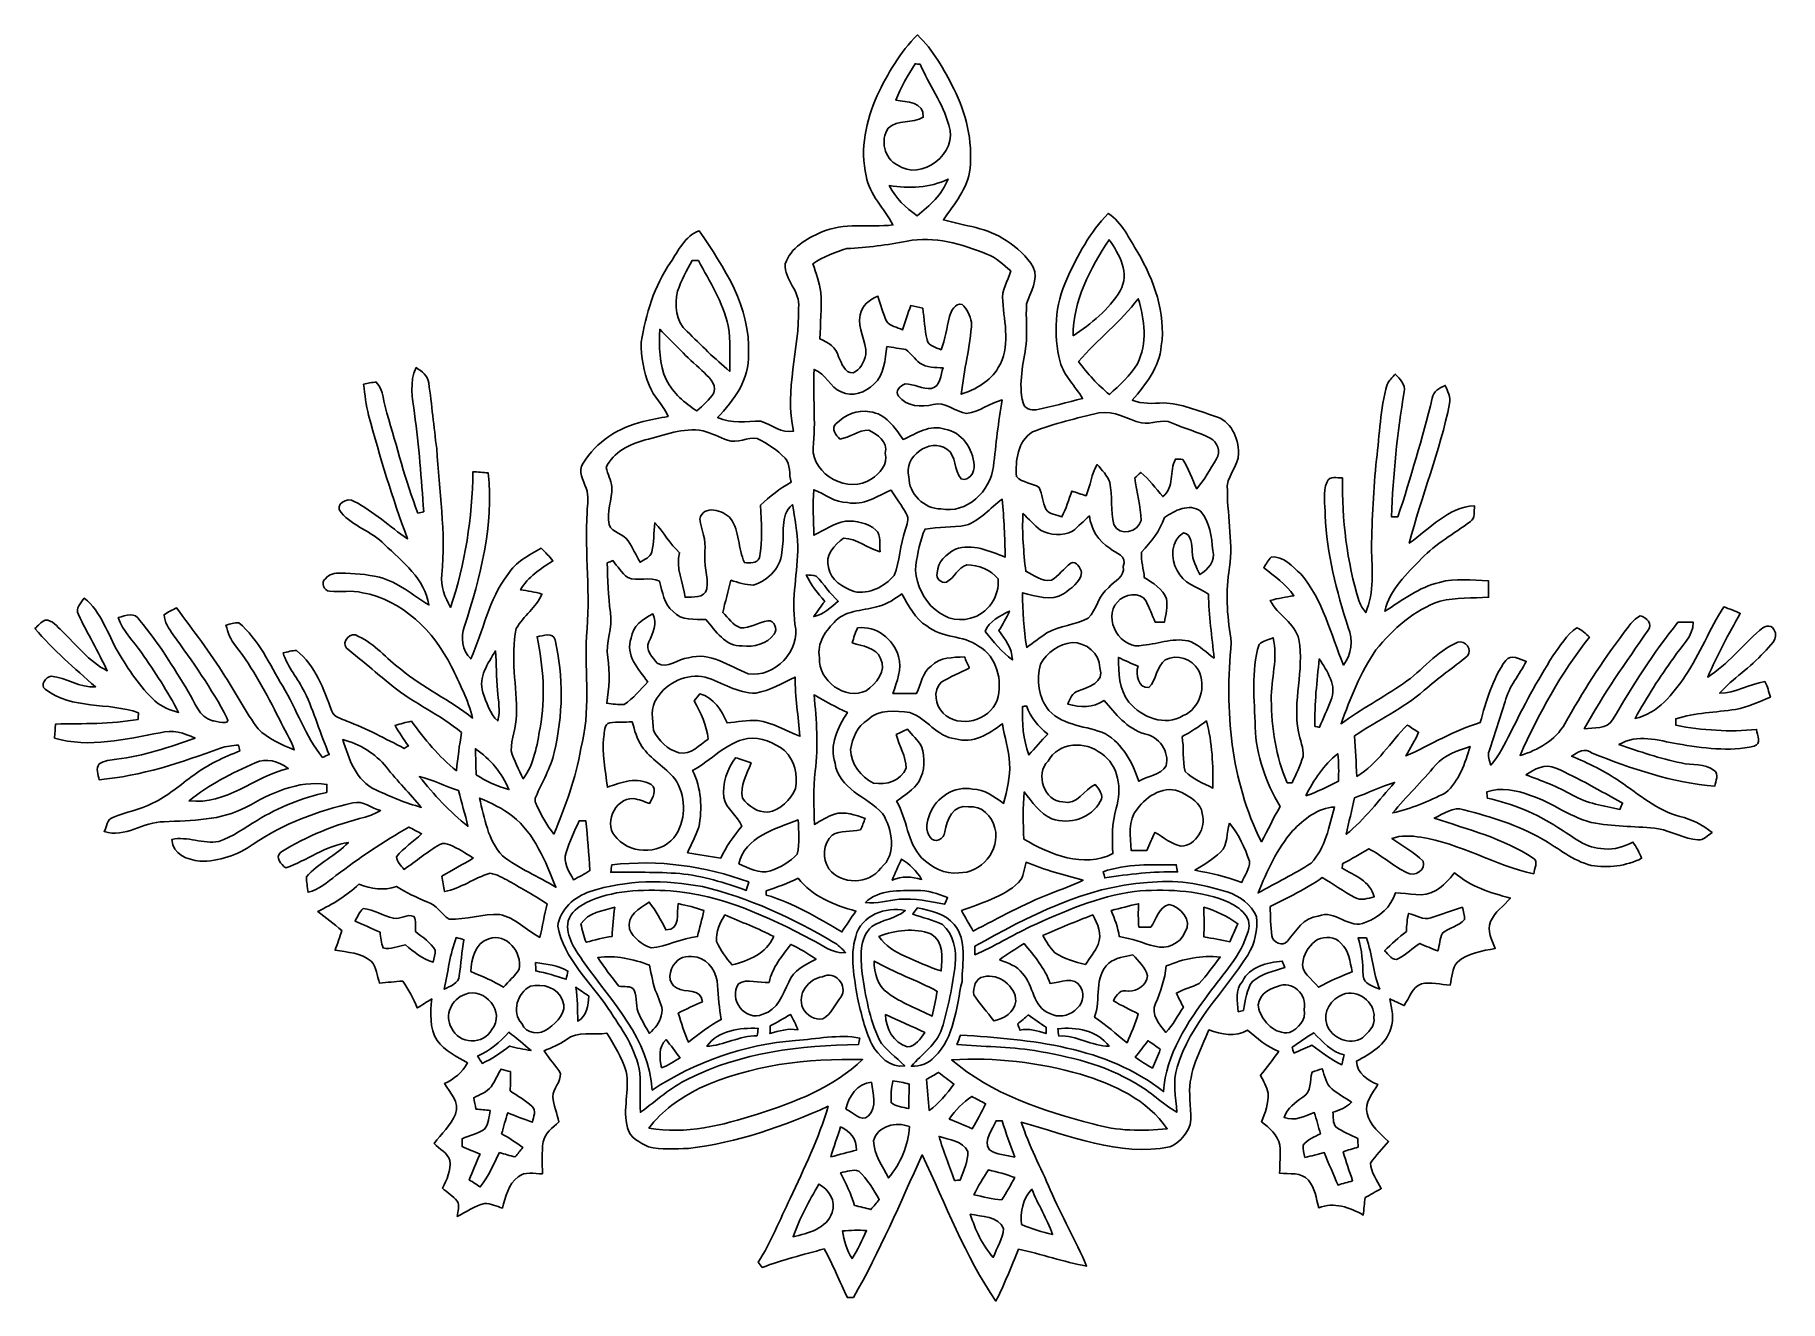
# Model space of a CAD drawing. Header units: centimetres. Extents: x -14.4 to 16.6, y -11.6 to 10.8.
import ezdxf

# ---------------------------------------------------------------- set-up
doc = ezdxf.new("R2010")
doc.units = ezdxf.units.CM
doc.header["$MEASUREMENT"] = 0
doc.layers.add('Camada 1', color=7, linetype='Continuous')

msp = doc.modelspace()

# ---------------------------------------------------------------- linework, layer by layer
at = {"layer": 'Camada 1', "color": 149}
for points, knots in [([(1.25977, 10.84898), (1.54234, 10.58157), (1.73038, 10.23549), (1.90676, 9.8933), (1.90676, 9.8933), (2.12725, 9.45868), (2.24226, 8.96444), (2.19463, 8.4769), (2.19463, 8.4769), (2.15512, 8.12306), (1.91699, 7.84754), (1.72297, 7.56532), (1.72297, 7.56532), (2.09691, 7.45561), (2.51107, 7.42774), (2.8388, 7.19561), (2.8388, 7.19561), (3.02719, 7.07355), (3.20428, 6.91903), (3.31893, 6.72394), (3.31893, 6.72394), (3.42089, 6.50169), (3.26073, 6.27874), (3.20005, 6.07166), (3.20005, 6.07166), (3.18382, 5.83248), (3.21063, 5.59223), (3.19193, 5.35305), (3.19193, 5.35305), (3.14396, 5.01191), (3.04694, 4.65808), (3.13619, 4.31518), (3.13619, 4.31518), (3.16159, 4.21675), (3.27801, 4.17442), (3.37044, 4.19453), (3.37044, 4.19453), (3.64702, 4.25168), (3.92077, 4.32435), (4.19523, 4.39208), (4.19523, 4.39208), (4.06541, 4.61222), (3.86503, 4.79284), (3.79413, 5.04472), (3.79413, 5.04472), (3.67277, 5.52979), (3.69852, 6.0579), (3.91442, 6.51334), (3.91442, 6.51334), (4.10175, 6.93314), (4.32682, 7.34519), (4.64785, 7.67856), (4.64785, 7.67856), (4.89867, 7.51769), (5.02003, 7.2323), (5.17278, 6.98818), (5.17278, 6.98818), (5.46418, 6.49111), (5.67584, 5.91079), (5.59223, 5.32694), (5.59223, 5.32694), (5.56084, 4.94912), (5.31636, 4.63903), (5.07647, 4.36351), (5.07647, 4.36351), (5.25145, 4.29154), (5.44336, 4.30495), (5.62822, 4.31447), (5.62822, 4.31447), (5.94572, 4.30424), (6.2417, 4.17689), (6.53874, 4.07846), (6.53874, 4.07846), (6.82519, 4.00897), (6.96419, 3.69358), (6.96489, 3.4223), (6.96489, 3.4223), (6.96771, 3.17535), (6.72641, 3.00602), (6.76451, 2.75131), (6.76451, 2.75131), (6.76734, 2.26942), (6.87881, 1.78611), (6.78991, 1.30528), (6.78991, 1.30528), (6.72465, 0.889), (6.77333, 0.47131), (6.83507, 0.05856), (6.83507, 0.05856), (6.71477, -1.13594), (6.82237, -2.39219), (7.36953, -3.47839), (7.36953, -3.47839), (7.48277, -3.27025), (7.58508, -3.05647), (7.70184, -2.85044), (7.70184, -2.85044), (7.44679, -2.42605), (7.27781, -1.9431), (7.25946, -1.44568), (7.25946, -1.44568), (7.25029, -0.95744), (7.17797, -0.44979), (7.32861, 0.02575), (7.32861, 0.02575), (7.39916, 0.09102), (7.49159, 0.10513), (7.57943, 0.14605), (7.57943, 0.14605), (7.66374, -0.21766), (7.54309, -0.58808), (7.54415, -0.95426), (7.54415, -0.95426), (7.55086, -1.45874), (7.62247, -1.96427), (7.82708, -2.42923), (7.82708, -2.42923), (7.84895, -2.42958), (7.8927, -2.43064), (7.91492, -2.43134), (7.91492, -2.43134), (7.98618, -2.27824), (8.05815, -2.12478), (8.1093, -1.96356), (8.1093, -1.96356), (8.12165, -1.81046), (8.05639, -1.67146), (8.02605, -1.52576), (8.02605, -1.52576), (7.92057, -0.98108), (8.13364, -0.43356), (8.03451, 0.11113), (8.03451, 0.11113), (7.97313, 0.41134), (7.65457, 0.54434), (7.52793, 0.80716), (7.52793, 0.80716), (7.66551, 0.84561), (7.80662, 0.86713), (7.94703, 0.89112), (7.94703, 0.89112), (7.80309, 1.09149), (7.60659, 1.24178), (7.4101, 1.38677), (7.4101, 1.38677), (7.45208, 1.45309), (7.49088, 1.52329), (7.54662, 1.57939), (7.54662, 1.57939), (7.76323, 1.60232), (7.92268, 1.40476), (8.06803, 1.27741), (8.06803, 1.27741), (8.46737, 0.81774), (8.59684, 0.20673), (8.82791, -0.34184), (8.82791, -0.34184), (8.97043, -0.15099), (9.00571, 0.10407), (8.91223, 0.32632), (8.91223, 0.32632), (8.70091, 0.9712), (8.53405, 1.63618), (8.503, 2.31669), (8.503, 2.31669), (8.50194, 2.5146), (8.45185, 2.72697), (8.53616, 2.91465), (8.53616, 2.91465), (8.58344, 3.02154), (8.71608, 2.9785), (8.8078, 2.98415), (8.8078, 2.98415), (8.80145, 2.24367), (8.88471, 1.49895), (9.10661, 0.79058), (9.10661, 0.79058), (9.12848, 0.71614), (9.1761, 0.6537), (9.22302, 0.59302), (9.22302, 0.59302), (9.3793, 0.95568), (9.33697, 1.35361), (9.32251, 1.73673), (9.32251, 1.73673), (9.33521, 2.26201), (9.36096, 2.78765), (9.41176, 3.31082), (9.41176, 3.31082), (9.47279, 3.75426), (9.47349, 4.20829), (9.60226, 4.64044), (9.60226, 4.64044), (9.63507, 4.71311), (9.69539, 4.76814), (9.7469, 4.82741), (9.7469, 4.82741), (9.82204, 4.73886), (9.93704, 4.64397), (9.90353, 4.51273), (9.90353, 4.51273), (9.78394, 3.77825), (9.70527, 3.03671), (9.67952, 2.2927), (9.67952, 2.2927), (9.70809, 2.2927), (9.76559, 2.29306), (9.79417, 2.29306), (9.79417, 2.29306), (10.02206, 2.98697), (10.22456, 3.68864), (10.40447, 4.39632), (10.40447, 4.39632), (10.42035, 4.51979), (10.53324, 4.57941), (10.63484, 4.62598), (10.63484, 4.62598), (10.67329, 4.52402), (10.73856, 4.41889), (10.7121, 4.3053), (10.7121, 4.3053), (10.54276, 3.45899), (10.21009, 2.65571), (9.99419, 1.8221), (9.99419, 1.8221), (10.35791, 2.07539), (10.67964, 2.46133), (11.15342, 2.48744), (11.15342, 2.48744), (11.14354, 2.39395), (11.16753, 2.27083), (11.0804, 2.20663), (11.0804, 2.20663), (10.78724, 1.99461), (10.46798, 1.81222), (10.21398, 1.55116), (10.21398, 1.55116), (9.94939, 1.27741), (9.64812, 1.00577), (9.56275, 0.6163), (9.56275, 0.6163), (9.87037, 0.81104), (10.16882, 1.04422), (10.53077, 1.12783), (10.53077, 1.12783), (10.81405, 1.21497), (11.11003, 1.15923), (11.40001, 1.1557), (11.40001, 1.1557), (11.39896, 1.05974), (11.40319, 0.96203), (11.40425, 0.86501), (11.40425, 0.86501), (11.11779, 0.84067), (10.82393, 0.86572), (10.54382, 0.79516), (10.54382, 0.79516), (10.08204, 0.63888), (9.70562, 0.30163), (9.40329, -0.07161), (9.40329, -0.07161), (9.12636, -0.47166), (8.94891, -0.92851), (8.78311, -1.38289), (8.78311, -1.38289), (9.13977, -1.1236), (9.52959, -0.91616), (9.89224, -0.6664), (9.89224, -0.6664), (10.22809, -0.44168), (10.47433, -0.09243), (10.85533, 0.06385), (10.85533, 0.06385), (10.98656, 0.11007), (11.12414, -0.07303), (11.02854, -0.17886), (11.02854, -0.17886), (10.77701, -0.3877), (10.5029, -0.56938), (10.25913, -0.78811), (10.25913, -0.78811), (9.8873, -1.11689), (9.4301, -1.32256), (9.02194, -1.59949), (9.02194, -1.59949), (9.03711, -1.83833), (9.05087, -2.0768), (9.06604, -2.31599), (9.06604, -2.31599), (9.43963, -2.09091), (9.65941, -1.70603), (9.95998, -1.40441), (9.95998, -1.40441), (10.0263, -1.44815), (10.09333, -1.49119), (10.16106, -1.53423), (10.16106, -1.53423), (10.09615, -1.67958), (10.01148, -1.81504), (9.93528, -1.95439), (9.93528, -1.95439), (10.37731, -1.76107), (10.789, -1.49648), (11.25573, -1.36137), (11.25573, -1.36137), (11.36086, -0.97825), (11.47127, -0.58526), (11.70764, -0.25894), (11.70764, -0.25894), (11.80324, -0.13476), (11.96058, -0.23989), (12.07417, -0.27552), (12.07417, -0.27552), (11.94929, -0.51364), (11.76479, -0.72143), (11.69776, -0.98707), (11.69776, -0.98707), (11.60392, -1.28199), (11.50938, -1.57621), (11.41342, -1.87008), (11.41342, -1.87008), (11.38379, -1.95263), (11.41977, -2.03659), (11.44094, -2.11596), (11.44094, -2.11596), (11.59828, -1.95298), (11.68506, -1.74061), (11.7923, -1.54446), (11.7923, -1.54446), (12.02126, -1.07774), (12.26749, -0.61948), (12.54443, -0.17921), (12.54443, -0.17921), (12.67672, -0.00635), (12.78537, 0.19791), (12.96846, 0.32314), (12.96846, 0.32314), (13.05701, 0.28787), (13.1251, 0.21943), (13.19601, 0.15804), (13.19601, 0.15804), (12.69153, -0.48225), (12.29254, -1.20121), (11.96234, -1.94486), (11.96234, -1.94486), (12.28125, -1.8542), (12.58958, -1.67675), (12.75997, -1.38218), (12.75997, -1.38218), (13.06971, -0.82444), (13.41438, -0.28575), (13.79784, 0.22437), (13.79784, 0.22437), (13.88886, 0.33267), (13.964, 0.46884), (14.09771, 0.53199), (14.09771, 0.53199), (14.20813, 0.51294), (14.3256, 0.38488), (14.23776, 0.27764), (14.23776, 0.27764), (13.83982, -0.29175), (13.43695, -0.86113), (13.10428, -1.47214), (13.10428, -1.47214), (13.26691, -1.44639), (13.50963, -1.48731), (13.60734, -1.31269), (13.60734, -1.31269), (13.95836, -0.71296), (14.33089, -0.12241), (14.76728, 0.41945), (14.76728, 0.41945), (14.83466, 0.42016), (14.96907, 0.42122), (15.03645, 0.42192), (15.03645, 0.42192), (15.04209, 0.16545), (14.82019, -0.01023), (14.69178, -0.20884), (14.69178, -0.20884), (14.44378, -0.55457), (14.21095, -0.91334), (14.00598, -1.28693), (14.00598, -1.28693), (14.41274, -1.20403), (14.68191, -0.84984), (14.90063, -0.52705), (14.90063, -0.52705), (15.15992, -0.13864), (15.3289, 0.29951), (15.58078, 0.6918), (15.58078, 0.6918), (15.6778, 0.65864), (15.7794, 0.62018), (15.87429, 0.57679), (15.87429, 0.57679), (15.66228, 0.21061), (15.46789, -0.16616), (15.29539, -0.55245), (15.29539, -0.55245), (15.64605, -0.32738), (15.90922, 0.00141), (16.21755, 0.27623), (16.21755, 0.27623), (16.28211, 0.34219), (16.41122, 0.39617), (16.46873, 0.29245), (16.46873, 0.29245), (16.58091, 0.12171), (16.38582, -0.00423), (16.29304, -0.11783), (16.29304, -0.11783), (16.05492, -0.38523), (15.7413, -0.57115), (15.50705, -0.84138), (15.50705, -0.84138), (15.79139, -0.83714), (16.03657, -0.67522), (16.31244, -0.63465), (16.31244, -0.63465), (16.35936, -0.72073), (16.37736, -0.81598), (16.41016, -0.90946), (16.41016, -0.90946), (16.20838, -0.99483), (16.00518, -1.08303), (15.78998, -1.12713), (15.78998, -1.12713), (15.43579, -1.18322), (15.07102, -1.18428), (14.72671, -1.29364), (14.72671, -1.29364), (14.72777, -1.32256), (14.72988, -1.38042), (14.73059, -1.4097), (14.73059, -1.4097), (15.20119, -1.49754), (15.68485, -1.53353), (16.16216, -1.48414), (16.16216, -1.48414), (16.16886, -1.58644), (16.26094, -1.74025), (16.12336, -1.77871), (16.12336, -1.77871), (15.67462, -1.88419), (15.20613, -1.81222), (14.75811, -1.73849), (14.75811, -1.73849), (14.41803, -1.68028), (14.03914, -1.55328), (13.71953, -1.75225), (13.71953, -1.75225), (14.08324, -1.87466), (14.44801, -1.99954), (14.82443, -2.07751), (14.82443, -2.07751), (15.01352, -2.1269), (15.24706, -2.08174), (15.41039, -2.21156), (15.41039, -2.21156), (15.50247, -2.27789), (15.43191, -2.39889), (15.4245, -2.48955), (15.4245, -2.48955), (14.6685, -2.43311), (13.94566, -2.18017), (13.24539, -1.905), (13.24539, -1.905), (13.11451, -1.79529), (12.98681, -1.88701), (12.87745, -1.96039), (12.87745, -1.96039), (13.17625, -2.08139), (13.46941, -2.22285), (13.7347, -2.40771), (13.7347, -2.40771), (14.07513, -2.63666), (14.39404, -2.91783), (14.79832, -3.02824), (14.79832, -3.02824), (15.00787, -3.08081), (15.20825, -3.17112), (15.37159, -3.31505), (15.37159, -3.31505), (15.29398, -3.36479), (15.22342, -3.45264), (15.12252, -3.44523), (15.12252, -3.44523), (14.8777, -3.423), (14.65756, -3.30024), (14.42085, -3.2452), (14.42085, -3.2452), (14.05043, -3.19899), (13.67437, -3.21486), (13.30607, -3.15031), (13.30607, -3.15031), (12.88486, -3.06987), (12.54795, -2.78518), (12.14579, -2.65395), (12.14579, -2.65395), (11.90025, -2.56258), (11.62544, -2.50684), (11.37073, -2.59115), (11.37073, -2.59115), (11.37391, -2.61973), (11.37991, -2.67688), (11.38273, -2.7051), (11.38273, -2.7051), (11.82864, -2.79859), (12.25268, -2.97674), (12.63544, -3.22333), (12.63544, -3.22333), (12.89156, -3.37891), (13.13744, -3.60751), (13.45777, -3.60045), (13.45777, -3.60045), (13.63909, -3.62903), (13.80843, -3.56023), (13.96683, -3.48474), (13.96683, -3.48474), (14.03033, -3.57329), (14.08113, -3.6703), (14.1224, -3.77119), (14.1224, -3.77119), (13.84653, -3.90948), (13.52832, -3.95005), (13.22493, -3.89714), (13.22493, -3.89714), (12.90073, -3.8167), (12.64356, -3.59128), (12.35886, -3.42935), (12.35886, -3.42935), (11.9253, -3.18523), (11.44623, -3.03248), (10.96574, -2.91042), (10.96574, -2.91042), (10.7756, -2.8448), (10.6045, -2.98732), (10.43799, -3.05682), (10.43799, -3.05682), (11.03559, -3.25861), (11.66354, -3.41736), (12.19729, -3.76661), (12.19729, -3.76661), (12.29431, -3.83152), (12.21281, -3.9564), (12.20611, -4.04671), (12.20611, -4.04671), (11.51608, -3.89819), (10.90083, -3.50344), (10.19845, -3.39866), (10.19845, -3.39866), (10.02912, -3.36585), (9.85203, -3.36338), (9.68763, -3.41736), (9.68763, -3.41736), (9.87319, -3.5493), (10.07604, -3.66113), (10.24079, -3.82129), (10.24079, -3.82129), (10.2997, -3.97792), (10.08592, -4.10492), (9.95645, -4.03049), (9.95645, -4.03049), (9.71585, -3.91089), (9.51336, -3.72674), (9.27594, -3.60045), (9.27594, -3.60045), (9.12566, -3.6957), (8.97149, -3.78425), (8.81309, -3.86503), (8.81309, -3.86503), (8.80992, -3.88549), (8.80392, -3.92677), (8.80075, -3.94723), (8.80075, -3.94723), (9.02441, -4.06964), (9.29922, -4.1783), (9.37295, -4.45382), (9.37295, -4.45382), (9.26112, -4.48063), (9.13553, -4.53284), (9.02617, -4.46828), (9.02617, -4.46828), (8.82756, -4.36104), (8.64447, -4.22804), (8.45079, -4.11304), (8.45079, -4.11304), (8.16151, -4.318), (7.83766, -4.46581), (7.52369, -4.62809), (7.52369, -4.62809), (7.5311, -4.80095), (7.53216, -4.97452), (7.55368, -5.14632), (7.55368, -5.14632), (7.56426, -5.26591), (7.75723, -5.34917), (7.83096, -5.24016), (7.83096, -5.24016), (7.98301, -5.05954), (8.11601, -4.82318), (8.37988, -4.79919), (8.37988, -4.79919), (8.67269, -4.66513), (8.93304, -5.05213), (9.22126, -4.90643), (9.22126, -4.90643), (9.46644, -4.82141), (9.67105, -4.63374), (9.74796, -4.38185), (9.74796, -4.38185), (9.98537, -4.38997), (10.24572, -4.47957), (10.46515, -4.34552), (10.46515, -4.34552), (10.5978, -4.26438), (10.70293, -4.1462), (10.80029, -4.02661), (10.80029, -4.02661), (11.07828, -4.27531), (11.43882, -4.38362), (11.79124, -4.47816), (11.79124, -4.47816), (11.67589, -4.61821), (11.51396, -4.72405), (11.43917, -4.89409), (11.43917, -4.89409), (11.3725, -5.06236), (11.46246, -5.22041), (11.52313, -5.37069), (11.52313, -5.37069), (11.29101, -5.41726), (11.0363, -5.44901), (10.85356, -5.61481), (10.85356, -5.61481), (10.74843, -5.72276), (10.75549, -5.8868), (10.72162, -6.02403), (10.72162, -6.02403), (10.55264, -6.01028), (10.37978, -5.969), (10.21045, -5.99758), (10.21045, -5.99758), (10.04817, -6.06531), (9.99314, -6.24875), (9.90494, -6.38704), (9.90494, -6.38704), (9.81992, -6.34718), (9.73596, -6.3059), (9.65059, -6.26745), (9.65059, -6.26745), (9.68481, -6.44066), (9.73032, -6.61917), (9.66505, -6.79379), (9.66505, -6.79379), (9.58709, -7.08343), (9.30592, -7.23829), (9.06004, -7.37341), (9.06004, -7.37341), (9.06533, -7.59531), (9.25795, -7.71066), (9.4361, -7.78651), (9.4361, -7.78651), (9.34932, -7.94879), (9.19656, -8.10189), (9.24666, -8.30263), (9.24666, -8.30263), (9.29781, -8.51535), (9.47667, -8.65823), (9.62801, -8.80145), (9.62801, -8.80145), (9.51971, -8.92669), (9.39906, -9.04346), (9.30981, -9.18351), (9.30981, -9.18351), (9.31157, -9.35073), (9.42411, -9.49078), (9.49678, -9.63542), (9.49678, -9.63542), (9.40188, -9.68939), (9.30698, -9.74266), (9.21209, -9.79629), (9.21209, -9.79629), (9.19833, -9.89718), (9.19057, -10.00337), (9.17893, -10.10603), (9.17893, -10.10603), (8.93868, -9.97091), (8.65858, -9.86966), (8.38729, -9.9762), (8.38729, -9.9762), (8.33826, -9.8104), (8.3245, -9.62166), (8.20349, -9.48796), (8.20349, -9.48796), (8.07755, -9.33838), (7.86765, -9.38177), (7.69373, -9.36308), (7.69373, -9.36308), (7.69232, -9.19727), (7.71772, -9.03005), (7.69408, -8.86566), (7.69408, -8.86566), (7.66233, -8.68363), (7.50993, -8.55909), (7.37341, -8.44973), (7.37341, -8.44973), (7.4355, -8.28781), (7.49829, -8.11918), (7.487, -7.94314), (7.487, -7.94314), (7.4676, -7.82743), (7.40516, -7.72654), (7.35259, -7.62423), (7.35259, -7.62423), (7.46478, -7.487), (7.57308, -7.3466), (7.67821, -7.20372), (7.67821, -7.20372), (7.47042, -7.11059), (7.29121, -6.97089), (7.12011, -6.82308), (7.12011, -6.82308), (6.90739, -6.9529), (6.65868, -6.89363), (6.43749, -6.81919), (6.43749, -6.81919), (6.28156, -7.18891), (6.07695, -7.55509), (6.09565, -7.97066), (6.09565, -7.97066), (6.08259, -8.19538), (6.19266, -8.46138), (6.02615, -8.65117), (6.02615, -8.65117), (5.96018, -8.76159), (5.85787, -8.84308), (5.74252, -8.89706), (5.74252, -8.89706), (4.8327, -9.07486), (3.96522, -8.68927), (3.10515, -8.45749), (3.10515, -8.45749), (3.24132, -8.87271), (3.45017, -9.25865), (3.62091, -9.65976), (3.62091, -9.65976), (3.81423, -10.12084), (4.06964, -10.55299), (4.26544, -11.01266), (4.26544, -11.01266), (3.85516, -10.9407), (3.46357, -10.79394), (3.05576, -10.7128), (3.05576, -10.7128), (2.92241, -11.01972), (2.81129, -11.33757), (2.65359, -11.63355), (2.65359, -11.63355), (2.10291, -10.82993), (1.76107, -9.91341), (1.34585, -9.03887), (1.34585, -9.03887), (0.95356, -9.88907), (0.59196, -10.75655), (0.12488, -11.57005), (0.12488, -11.57005), (0.09772, -11.57076), (0.0441, -11.57182), (0.01729, -11.57217), (0.01729, -11.57217), (-0.12171, -11.2843), (-0.23848, -10.98515), (-0.39652, -10.70681), (-0.39652, -10.70681), (-0.76376, -10.81229), (-1.13806, -10.89836), (-1.49472, -11.03595), (-1.49472, -11.03595), (-1.51977, -11.00455), (-1.54411, -10.97386), (-1.56845, -10.94352), (-1.56845, -10.94352), (-1.33738, -10.58863), (-1.1871, -10.18893), (-0.9973, -9.81216), (-0.9973, -9.81216), (-0.75459, -9.27453), (-0.48577, -8.7436), (-0.32526, -8.17386), (-0.32526, -8.17386), (-1.11196, -8.5344), (-1.94134, -8.8205), (-2.80388, -8.92281), (-2.80388, -8.92281), (-3.0413, -8.93163), (-3.28577, -8.94821), (-3.5179, -8.89423), (-3.5179, -8.89423), (-3.66077, -8.81768), (-3.85516, -8.74183), (-3.88549, -8.5598), (-3.88549, -8.5598), (-3.98321, -8.22889), (-3.84104, -7.88988), (-3.91231, -7.55826), (-3.91231, -7.55826), (-3.98251, -7.31132), (-4.12538, -7.09648), (-4.25238, -6.8767), (-4.25238, -6.8767), (-4.49227, -6.91586), (-4.77837, -6.82484), (-4.97875, -6.99523), (-4.97875, -6.99523), (-5.09623, -7.08237), (-5.23522, -7.1314), (-5.36857, -7.1882), (-5.36857, -7.1882), (-5.28144, -7.33037), (-5.16114, -7.44996), (-5.07718, -7.5946), (-5.07718, -7.5946), (-5.07153, -7.74241), (-5.20594, -7.85707), (-5.21441, -8.00382), (-5.21441, -8.00382), (-5.19747, -8.15728), (-5.13997, -8.30227), (-5.1054, -8.45291), (-5.1054, -8.45291), (-5.21864, -8.55274), (-5.35481, -8.65152), (-5.38727, -8.80851), (-5.38727, -8.80851), (-5.41126, -8.99478), (-5.40385, -9.18528), (-5.39785, -9.37331), (-5.39785, -9.37331), (-5.54284, -9.3793), (-5.71041, -9.32109), (-5.82965, -9.42763), (-5.82965, -9.42763), (-6.0071, -9.55816), (-6.05473, -9.78288), (-6.10941, -9.98185), (-6.10941, -9.98185), (-6.21348, -9.9508), (-6.31613, -9.89894), (-6.42655, -9.90177), (-6.42655, -9.90177), (-6.60329, -9.94093), (-6.75181, -10.05381), (-6.91268, -10.13072), (-6.91268, -10.13072), (-6.90527, -10.04182), (-6.86082, -9.94163), (-6.91197, -9.85873), (-6.91197, -9.85873), (-6.98923, -9.77053), (-7.08801, -9.70492), (-7.17515, -9.62836), (-7.17515, -9.62836), (-7.09436, -9.47879), (-7.02698, -9.31474), (-7.04109, -9.14012), (-7.04109, -9.14012), (-7.08131, -8.99971), (-7.22736, -8.93692), (-7.3212, -8.83814), (-7.3212, -8.83814), (-7.2009, -8.66034), (-7.01781, -8.51853), (-6.94443, -8.3118), (-6.94443, -8.3118), (-6.86329, -8.09625), (-7.0425, -7.93926), (-7.13881, -7.77275), (-7.13881, -7.77275), (-6.96771, -7.69303), (-6.81849, -7.57026), (-6.72853, -7.40375), (-6.72853, -7.40375), (-6.92115, -7.29368), (-7.13528, -7.19067), (-7.26863, -7.00546), (-7.26863, -7.00546), (-7.41362, -6.78956), (-7.38223, -6.51581), (-7.36565, -6.26921), (-7.36565, -6.26921), (-7.45137, -6.32107), (-7.53569, -6.37505), (-7.62106, -6.42761), (-7.62106, -6.42761), (-7.68562, -6.25793), (-7.77804, -6.10129), (-7.87929, -5.95171), (-7.87929, -5.95171), (-8.01723, -5.96053), (-8.15411, -5.97359), (-8.29098, -5.98911), (-8.29098, -5.98911), (-8.33437, -5.85717), (-8.34425, -5.70548), (-8.4388, -5.59858), (-8.4388, -5.59858), (-8.61801, -5.44477), (-8.86178, -5.44336), (-9.08226, -5.40314), (-9.08226, -5.40314), (-9.03746, -5.28849), (-8.99724, -5.17137), (-8.96267, -5.05319), (-8.96267, -5.05319), (-9.10237, -4.93677), (-9.24631, -4.82635), (-9.38989, -4.71558), (-9.38989, -4.71558), (-9.1253, -4.58788), (-8.87554, -4.43406), (-8.65999, -4.23263), (-8.65999, -4.23263), (-8.44621, -4.30918), (-8.21302, -4.35645), (-7.99324, -4.26967), (-7.99324, -4.26967), (-7.82249, -4.38115), (-7.63764, -4.46581), (-7.44996, -4.54448), (-7.44996, -4.54448), (-7.27957, -4.59246), (-7.19772, -4.76215), (-7.0545, -4.8514), (-7.0545, -4.8514), (-6.75217, -4.8641), (-6.45971, -4.75156), (-6.15774, -4.76779), (-6.15774, -4.76779), (-5.88292, -4.82529), (-5.68607, -5.04366), (-5.44759, -5.17666), (-5.44759, -5.17666), (-5.39644, -4.97981), (-5.3654, -4.77873), (-5.31566, -4.58188), (-5.31566, -4.58188), (-5.53297, -4.43301), (-5.7658, -4.30953), (-5.99299, -4.17724), (-5.99299, -4.17724), (-6.10094, -4.12433), (-6.20607, -4.04989), (-6.32848, -4.03754), (-6.32848, -4.03754), (-6.60859, -4.11868), (-6.84706, -4.30777), (-7.13775, -4.3621), (-7.13775, -4.3621), (-7.15469, -4.27108), (-7.17091, -4.18042), (-7.18679, -4.08975), (-7.18679, -4.08975), (-7.00123, -3.9811), (-6.81284, -3.87668), (-6.62658, -3.76873), (-6.62658, -3.76873), (-6.75922, -3.67983), (-6.8961, -3.59516), (-7.04427, -3.53483), (-7.04427, -3.53483), (-7.09895, -3.51473), (-7.16421, -3.48791), (-7.21854, -3.52425), (-7.21854, -3.52425), (-7.44396, -3.65372), (-7.64293, -3.82235), (-7.85707, -3.96875), (-7.85707, -3.96875), (-7.90963, -3.89925), (-7.98407, -3.8354), (-7.99289, -3.74333), (-7.99289, -3.74333), (-7.86412, -3.5874), (-7.6895, -3.47627), (-7.54415, -3.33587), (-7.54415, -3.33587), (-7.60095, -3.30623), (-7.71384, -3.24661), (-7.77064, -3.21663), (-7.77064, -3.21663), (-8.22219, -3.47239), (-8.65046, -3.7659), (-9.06498, -4.07776), (-9.06498, -4.07776), (-9.21526, -4.19911), (-9.36907, -4.32259), (-9.55993, -4.3755), (-9.55993, -4.3755), (-9.57474, -4.28554), (-9.58744, -4.19135), (-9.59132, -4.10139), (-9.59132, -4.10139), (-9.37966, -3.85445), (-9.06886, -3.72498), (-8.8452, -3.49144), (-8.8452, -3.49144), (-9.24913, -3.54436), (-9.57897, -3.81353), (-9.95751, -3.93982), (-9.95751, -3.93982), (-10.04182, -3.8795), (-10.15577, -3.75461), (-10.04323, -3.66395), (-10.04323, -3.66395), (-9.58744, -3.3715), (-9.07274, -3.17535), (-8.54922, -3.03989), (-8.54922, -3.03989), (-8.45256, -3.01343), (-8.36048, -2.97286), (-8.27299, -2.92418), (-8.27299, -2.92418), (-8.43421, -2.8829), (-8.58908, -2.73897), (-8.76476, -2.7873), (-8.76476, -2.7873), (-9.38918, -2.93299), (-10.00337, -3.15736), (-10.5343, -3.52319), (-10.5343, -3.52319), (-10.81088, -3.71404), (-11.14496, -3.8287), (-11.48256, -3.82305), (-11.48256, -3.82305), (-11.70164, -3.79589), (-11.96728, -3.70699), (-11.98174, -3.43782), (-11.98174, -3.43782), (-11.70199, -3.37079), (-11.42541, -3.52813), (-11.14496, -3.47169), (-11.14496, -3.47169), (-10.89872, -3.38843), (-10.6867, -3.23215), (-10.46656, -3.09845), (-10.46656, -3.09845), (-10.08697, -2.86209), (-9.66435, -2.6991), (-9.22902, -2.60068), (-9.22902, -2.60068), (-9.22761, -2.55376), (-9.2262, -2.50719), (-9.22479, -2.46063), (-9.22479, -2.46063), (-9.74407, -2.37843), (-10.22385, -2.62079), (-10.66236, -2.86491), (-10.66236, -2.86491), (-11.10615, -3.10268), (-11.62861, -3.09739), (-12.11721, -3.12138), (-12.11721, -3.12138), (-12.48269, -3.1182), (-12.81289, -3.42053), (-13.18225, -3.2953), (-13.18225, -3.2953), (-13.13109, -3.22263), (-13.13498, -3.07763), (-13.02949, -3.04588), (-13.02949, -3.04588), (-12.79701, -2.9531), (-12.54725, -2.90618), (-12.32182, -2.79435), (-12.32182, -2.79435), (-12.05159, -2.66771), (-11.82934, -2.46556), (-11.58981, -2.2927), (-11.58981, -2.2927), (-11.34216, -2.10855), (-11.05994, -1.97908), (-10.7756, -1.86443), (-10.7756, -1.86443), (-10.78089, -1.83833), (-10.79218, -1.78576), (-10.79747, -1.75966), (-10.79747, -1.75966), (-10.90507, -1.77271), (-11.01408, -1.77871), (-11.11709, -1.81363), (-11.11709, -1.81363), (-11.81347, -2.07116), (-12.52643, -2.31387), (-13.2715, -2.37525), (-13.2715, -2.37525), (-13.28561, -2.28459), (-13.33959, -2.17523), (-13.26903, -2.0955), (-13.26903, -2.0955), (-13.18189, -2.03129), (-13.06442, -2.03235), (-12.96388, -2.01295), (-12.96388, -2.01295), (-12.48304, -1.95509), (-12.02302, -1.79846), (-11.56864, -1.63795), (-11.56864, -1.63795), (-11.75844, -1.54764), (-11.97786, -1.48061), (-12.18671, -1.54164), (-12.18671, -1.54164), (-12.80019, -1.65347), (-13.44824, -1.81928), (-14.06313, -1.63759), (-14.06313, -1.63759), (-14.0589, -1.57551), (-14.05008, -1.45062), (-14.04549, -1.38853), (-14.04549, -1.38853), (-13.55619, -1.37513), (-13.0623, -1.39418), (-12.57864, -1.30457), (-12.57864, -1.30457), (-12.57723, -1.27564), (-12.57476, -1.21779), (-12.57371, -1.18886), (-12.57371, -1.18886), (-13.1124, -0.99131), (-13.75339, -1.14053), (-14.22859, -0.77011), (-14.22859, -0.77011), (-14.32913, -0.69003), (-14.218, -0.55316), (-14.12487, -0.53693), (-14.12487, -0.53693), (-13.85358, -0.56374), (-13.61475, -0.75142), (-13.33429, -0.72566), (-13.33429, -0.72566), (-13.71283, -0.40252), (-14.08183, -0.06738), (-14.41203, 0.30621), (-14.41203, 0.30621), (-14.35488, 0.36054), (-14.30161, 0.42263), (-14.22929, 0.4572), (-14.22929, 0.4572), (-14.10053, 0.46496), (-14.01833, 0.34255), (-13.93366, 0.26564), (-13.93366, 0.26564), (-13.67614, 0.02187), (-13.45283, -0.28046), (-13.12863, -0.44133), (-13.12863, -0.44133), (-13.28632, -0.10195), (-13.47823, 0.22049), (-13.64015, 0.55704), (-13.64015, 0.55704), (-13.7033, 0.66922), (-13.59112, 0.76412), (-13.53503, 0.84984), (-13.53503, 0.84984), (-13.22917, 0.60572), (-13.12369, 0.21378), (-12.93424, -0.11218), (-12.93424, -0.11218), (-12.74657, -0.41981), (-12.54936, -0.7306), (-12.28161, -0.97578), (-12.28161, -0.97578), (-12.16413, -1.08409), (-12.01138, -1.143), (-11.85898, -1.18216), (-11.85898, -1.18216), (-12.05195, -0.81104), (-12.28161, -0.46108), (-12.52044, -0.11853), (-12.52044, -0.11853), (-12.66225, 0.08643), (-12.85416, 0.25964), (-12.93283, 0.50306), (-12.93283, 0.50306), (-12.8016, 0.53763), (-12.63297, 0.61172), (-12.54901, 0.4512), (-12.54901, 0.4512), (-12.21952, 0.06421), (-11.95388, -0.37571), (-11.69, -0.80892), (-11.69, -0.80892), (-11.57146, -0.99624), (-11.49668, -1.26577), (-11.2582, -1.32962), (-11.2582, -1.32962), (-11.22151, -1.3275), (-10.90542, -1.42804), (-11.00173, -1.27917), (-11.00173, -1.27917), (-11.27125, -0.75741), (-11.61027, -0.27517), (-11.95917, 0.19614), (-11.95917, 0.19614), (-12.02761, 0.30656), (-12.11368, 0.41945), (-12.11898, 0.55351), (-12.11898, 0.55351), (-12.05054, 0.60431), (-11.97046, 0.63818), (-11.89461, 0.67522), (-11.89461, 0.67522), (-11.60533, 0.27234), (-11.29559, -0.11642), (-11.0363, -0.5401), (-11.0363, -0.5401), (-10.83874, -0.84949), (-10.67012, -1.17793), (-10.44892, -1.47214), (-10.44892, -1.47214), (-10.27077, -1.65029), (-10.03547, -1.75225), (-9.80581, -1.84679), (-9.80581, -1.84679), (-9.87002, -1.65347), (-9.98396, -1.48343), (-10.07004, -1.30034), (-10.07004, -1.30034), (-10.29935, -0.84984), (-10.53394, -0.39793), (-10.84756, 0.00071), (-10.84756, 0.00071), (-10.93752, 0.10548), (-10.98197, 0.23813), (-11.02007, 0.36865), (-11.02007, 0.36865), (-10.94423, 0.387), (-10.86838, 0.41275), (-10.78936, 0.41134), (-10.78936, 0.41134), (-10.43481, 0.11254), (-10.24537, -0.32667), (-10.01078, -0.71614), (-10.01078, -0.71614), (-9.75995, -1.12924), (-9.61355, -1.60302), (-9.30346, -1.97979), (-9.30346, -1.97979), (-9.26394, -1.9625), (-9.22443, -1.94592), (-9.18457, -1.92934), (-9.18457, -1.92934), (-9.34438, -1.56386), (-9.45127, -1.17757), (-9.62237, -0.81703), (-9.62237, -0.81703), (-9.74443, -0.58349), (-9.92082, -0.37888), (-10.00548, -0.12594), (-10.00548, -0.12594), (-9.92681, -0.10654), (-9.84744, -0.07973), (-9.76524, -0.08184), (-9.76524, -0.08184), (-9.43116, -0.3489), (-9.28405, -0.77047), (-9.13941, -1.15676), (-9.13941, -1.15676), (-9.10131, -1.27141), (-8.96514, -1.29011), (-8.87095, -1.33668), (-8.87095, -1.33668), (-8.51747, -1.46685), (-8.18797, -1.65135), (-7.85213, -1.81963), (-7.85213, -1.81963), (-7.82814, -1.80516), (-7.80415, -1.7907), (-7.78016, -1.77659), (-7.78016, -1.77659), (-7.86694, -1.66053), (-7.94314, -1.5367), (-8.01511, -1.41146), (-8.01511, -1.41146), (-7.91916, -1.3843), (-7.82391, -1.35855), (-7.72619, -1.33703), (-7.72619, -1.33703), (-7.49159, -1.65664), (-7.23865, -1.9685), (-6.92573, -2.2158), (-6.92573, -2.2158), (-6.90033, -1.98967), (-6.87458, -1.76389), (-6.83577, -1.53988), (-6.83577, -1.53988), (-7.21536, -1.21991), (-7.67927, -1.02094), (-8.06591, -0.70979), (-8.06591, -0.70979), (-8.33543, -0.48507), (-8.60778, -0.26282), (-8.87765, -0.03845), (-8.87765, -0.03845), (-8.98172, 0.07091), (-8.79863, 0.27446), (-8.66563, 0.16933), (-8.66563, 0.16933), (-8.37424, 0.04057), (-8.16892, -0.23072), (-7.91281, -0.41593), (-7.91281, -0.41593), (-7.51769, -0.7493), (-7.03827, -0.95744), (-6.63857, -1.28305), (-6.63857, -1.28305), (-6.71618, -0.96132), (-6.87282, -0.6664), (-7.01357, -0.36936), (-7.01357, -0.36936), (-7.32578, 0.25894), (-7.88388, 0.81562), (-8.59508, 0.94509), (-8.59508, 0.94509), (-8.78628, 0.99766), (-8.98525, 0.9458), (-9.17822, 0.97084), (-9.17822, 0.97084), (-9.27911, 0.97719), (-9.33838, 1.12924), (-9.25407, 1.19345), (-9.25407, 1.19345), (-9.18986, 1.27529), (-9.08156, 1.29505), (-8.98313, 1.29187), (-8.98313, 1.29187), (-8.75277, 1.28764), (-8.51852, 1.27494), (-8.29416, 1.21779), (-8.29416, 1.21779), (-7.96396, 1.13171), (-7.70184, 0.89994), (-7.41609, 0.72637), (-7.41609, 0.72637), (-7.48171, 1.18745), (-7.88846, 1.49472), (-8.20102, 1.80023), (-8.20102, 1.80023), (-8.42786, 2.03165), (-8.76124, 2.12478), (-8.97502, 2.36679), (-8.97502, 2.36679), (-9.10343, 2.51107), (-8.8646, 2.65218), (-8.73936, 2.56575), (-8.73936, 2.56575), (-8.39364, 2.39148), (-8.11565, 2.1142), (-7.79427, 1.90183), (-7.79427, 1.90183), (-8.06626, 2.61902), (-8.28322, 3.35527), (-8.48536, 4.09504), (-8.48536, 4.09504), (-8.53475, 4.27426), (-8.54957, 4.46123), (-8.57603, 4.64467), (-8.57603, 4.64467), (-8.50124, 4.66231), (-8.42645, 4.68242), (-8.34884, 4.68418), (-8.34884, 4.68418), (-8.21267, 4.53602), (-8.22678, 4.31341), (-8.16081, 4.13173), (-8.16081, 4.13173), (-7.98195, 3.53907), (-7.8359, 2.93441), (-7.61012, 2.35726), (-7.61012, 2.35726), (-7.58402, 2.36361), (-7.53216, 2.37631), (-7.50605, 2.38266), (-7.50605, 2.38266), (-7.55086, 2.9651), (-7.58649, 3.54894), (-7.67221, 4.12715), (-7.67221, 4.12715), (-7.7029, 4.39526), (-7.76817, 4.68842), (-7.64081, 4.94242), (-7.64081, 4.94242), (-7.54345, 4.87504), (-7.43091, 4.79848), (-7.41786, 4.66937), (-7.41786, 4.66937), (-7.36353, 4.28202), (-7.32684, 3.8922), (-7.27675, 3.50379), (-7.27675, 3.50379), (-7.23724, 2.75978), (-7.106, 2.01613), (-7.18608, 1.26965), (-7.18608, 1.26965), (-7.21007, 1.06186), (-7.12999, 0.86043), (-7.02874, 0.68333), (-7.02874, 0.68333), (-6.77228, 1.46015), (-6.64139, 2.27542), (-6.63469, 3.09351), (-6.63469, 3.09351), (-6.54473, 3.08751), (-6.45231, 3.0794), (-6.36129, 3.07199), (-6.36129, 3.07199), (-6.26392, 2.14207), (-6.49781, 1.22414), (-6.78356, 0.34819), (-6.78356, 0.34819), (-6.85588, 0.14887), (-6.82237, -0.07938), (-6.67138, -0.23072), (-6.67138, -0.23072), (-6.44313, 0.26564), (-6.35811, 0.82903), (-6.01239, 1.26824), (-6.01239, 1.26824), (-5.8801, 1.49331), (-5.6388, 1.60796), (-5.42114, 1.73355), (-5.42114, 1.73355), (-5.34741, 1.66299), (-5.2765, 1.58962), (-5.21406, 1.50918), (-5.21406, 1.50918), (-5.43278, 1.37231), (-5.65785, 1.22555), (-5.78802, 0.99519), (-5.78802, 0.99519), (-5.66032, 0.97861), (-5.53261, 0.95956), (-5.40914, 0.92146), (-5.40914, 0.92146), (-5.50616, 0.6791), (-5.73723, 0.53305), (-5.86317, 0.30903), (-5.86317, 0.30903), (-5.97394, -0.19932), (-5.84976, -0.71755), (-5.85858, -1.22978), (-5.85858, -1.22978), (-5.86634, -1.44392), (-5.95101, -1.64606), (-5.95489, -1.8609), (-5.95489, -1.8609), (-5.90303, -2.03482), (-5.82013, -2.1971), (-5.73969, -2.35938), (-5.73969, -2.35938), (-5.5439, -2.09938), (-5.49698, -1.76283), (-5.43842, -1.45203), (-5.43842, -1.45203), (-5.33823, -0.91616), (-5.38586, -0.36654), (-5.49522, 0.16369), (-5.49522, 0.16369), (-5.38163, 0.17321), (-5.21688, 0.25682), (-5.17313, 0.10619), (-5.17313, 0.10619), (-5.02144, -0.54716), (-5.03414, -1.23719), (-5.18795, -1.88983), (-5.18795, -1.88983), (-5.25321, -2.17029), (-5.40456, -2.41759), (-5.51674, -2.6797), (-5.51674, -2.6797), (-5.54955, -2.73826), (-5.51568, -2.80035), (-5.49028, -2.85433), (-5.49028, -2.85433), (-5.40597, -3.02401), (-5.32024, -3.19581), (-5.19536, -3.34045), (-5.19536, -3.34045), (-4.99427, -2.84833), (-4.79919, -2.34915), (-4.71911, -1.82069), (-4.71911, -1.82069), (-4.53531, -1.17158), (-4.65067, -0.49283), (-4.61716, 0.17074), (-4.61716, 0.17074), (-4.53919, 0.90382), (-4.65243, 1.64218), (-4.60481, 2.37737), (-4.60481, 2.37737), (-4.60234, 2.51636), (-4.5653, 2.66594), (-4.62351, 2.79964), (-4.62351, 2.79964), (-4.66937, 2.94181), (-4.77732, 3.09986), (-4.67501, 3.2452), (-4.67501, 3.2452), (-4.44465, 3.62162), (-4.04142, 3.88514), (-3.6128, 3.98251), (-3.6128, 3.98251), (-3.46534, 4.01849), (-3.31576, 4.04566), (-3.16653, 4.07529), (-3.16653, 4.07529), (-3.25438, 4.27461), (-3.42547, 4.42383), (-3.50308, 4.62809), (-3.50308, 4.62809), (-3.59586, 4.87045), (-3.65513, 5.13186), (-3.64349, 5.39221), (-3.64349, 5.39221), (-3.5687, 5.89245), (-3.41066, 6.38845), (-3.12314, 6.80861), (-3.12314, 6.80861), (-2.98062, 7.0164), (-2.87196, 7.27886), (-2.61691, 7.3727), (-2.61691, 7.3727), (-2.17452, 6.72606), (-1.69404, 6.00851), (-1.74166, 5.18583), (-1.74166, 5.18583), (-1.71485, 4.74204), (-1.99566, 4.35716), (-2.28917, 4.05306), (-2.28917, 4.05306), (-2.0447, 3.94229), (-1.77624, 3.99062), (-1.518, 3.99062), (-1.518, 3.99062), (-1.3275, 3.92747), (-1.15323, 3.76237), (-0.93839, 3.81423), (-0.93839, 3.81423), (-1.10772, 4.54343), (-0.82903, 5.27015), (-0.85161, 5.99934), (-0.85161, 5.99934), (-0.80504, 6.29744), (-1.11266, 6.49429), (-1.0862, 6.78392), (-1.0862, 6.78392), (-0.99201, 7.06896), (-0.70908, 7.23512), (-0.44768, 7.34624), (-0.44768, 7.34624), (-0.04374, 7.52581), (0.4004, 7.42386), (0.82409, 7.47536), (0.82409, 7.47536), (0.67874, 7.77311), (0.40499, 8.00664), (0.35031, 8.34531), (0.35031, 8.34531), (0.23671, 8.82756), (0.34996, 9.32815), (0.54575, 9.77265), (0.54575, 9.77265), (0.73272, 10.16035), (0.95285, 10.54276), (1.25977, 10.84898), (1.25977, 10.84898), (1.25977, 10.84898), (1.25977, 10.84898), (1.25977, 10.84898)], [0, 0, 0, 0, 0.00252525, 0.00252525, 0.00252525, 0.00252525, 0.00505051, 0.00505051, 0.00505051, 0.00505051, 0.00757576, 0.00757576, 0.00757576, 0.00757576, 0.01010101, 0.01010101, 0.01010101, 0.01010101, 0.01262626, 0.01262626, 0.01262626, 0.01262626, 0.01515152, 0.01515152, 0.01515152, 0.01515152, 0.01767677, 0.01767677, 0.01767677, 0.01767677, 0.02020202, 0.02020202, 0.02020202, 0.02020202, 0.02272727, 0.02272727, 0.02272727, 0.02272727, 0.02525253, 0.02525253, 0.02525253, 0.02525253, 0.02777778, 0.02777778, 0.02777778, 0.02777778, 0.03030303, 0.03030303, 0.03030303, 0.03030303, 0.03282828, 0.03282828, 0.03282828, 0.03282828, 0.03535354, 0.03535354, 0.03535354, 0.03535354, 0.03787879, 0.03787879, 0.03787879, 0.03787879, 0.04040404, 0.04040404, 0.04040404, 0.04040404, 0.04292929, 0.04292929, 0.04292929, 0.04292929, 0.04545455, 0.04545455, 0.04545455, 0.04545455, 0.0479798, 0.0479798, 0.0479798, 0.0479798, 0.05050505, 0.05050505, 0.05050505, 0.05050505, 0.0530303, 0.0530303, 0.0530303, 0.0530303, 0.05555556, 0.05555556, 0.05555556, 0.05555556, 0.05808081, 0.05808081, 0.05808081, 0.05808081, 0.06060606, 0.06060606, 0.06060606, 0.06060606, 0.06313131, 0.06313131, 0.06313131, 0.06313131, 0.06565657, 0.06565657, 0.06565657, 0.06565657, 0.06818182, 0.06818182, 0.06818182, 0.06818182, 0.07070707, 0.07070707, 0.07070707, 0.07070707, 0.07323232, 0.07323232, 0.07323232, 0.07323232, 0.07575758, 0.07575758, 0.07575758, 0.07575758, 0.07828283, 0.07828283, 0.07828283, 0.07828283, 0.08080808, 0.08080808, 0.08080808, 0.08080808, 0.08333333, 0.08333333, 0.08333333, 0.08333333, 0.08585859, 0.08585859, 0.08585859, 0.08585859, 0.08838384, 0.08838384, 0.08838384, 0.08838384, 0.09090909, 0.09090909, 0.09090909, 0.09090909, 0.09343434, 0.09343434, 0.09343434, 0.09343434, 0.0959596, 0.0959596, 0.0959596, 0.0959596, 0.09848485, 0.09848485, 0.09848485, 0.09848485, 0.1010101, 0.1010101, 0.1010101, 0.1010101, 0.10353535, 0.10353535, 0.10353535, 0.10353535, 0.10606061, 0.10606061, 0.10606061, 0.10606061, 0.10858586, 0.10858586, 0.10858586, 0.10858586, 0.11111111, 0.11111111, 0.11111111, 0.11111111, 0.11363636, 0.11363636, 0.11363636, 0.11363636, 0.11616162, 0.11616162, 0.11616162, 0.11616162, 0.11868687, 0.11868687, 0.11868687, 0.11868687, 0.12121212, 0.12121212, 0.12121212, 0.12121212, 0.12373737, 0.12373737, 0.12373737, 0.12373737, 0.12626263, 0.12626263, 0.12626263, 0.12626263, 0.12878788, 0.12878788, 0.12878788, 0.12878788, 0.13131313, 0.13131313, 0.13131313, 0.13131313, 0.13383838, 0.13383838, 0.13383838, 0.13383838, 0.13636364, 0.13636364, 0.13636364, 0.13636364, 0.13888889, 0.13888889, 0.13888889, 0.13888889, 0.14141414, 0.14141414, 0.14141414, 0.14141414, 0.14393939, 0.14393939, 0.14393939, 0.14393939, 0.14646465, 0.14646465, 0.14646465, 0.14646465, 0.1489899, 0.1489899, 0.1489899, 0.1489899, 0.15151515, 0.15151515, 0.15151515, 0.15151515, 0.1540404, 0.1540404, 0.1540404, 0.1540404, 0.15656566, 0.15656566, 0.15656566, 0.15656566, 0.15909091, 0.15909091, 0.15909091, 0.15909091, 0.16161616, 0.16161616, 0.16161616, 0.16161616, 0.16414141, 0.16414141, 0.16414141, 0.16414141, 0.16666667, 0.16666667, 0.16666667, 0.16666667, 0.16919192, 0.16919192, 0.16919192, 0.16919192, 0.17171717, 0.17171717, 0.17171717, 0.17171717, 0.17424242, 0.17424242, 0.17424242, 0.17424242, 0.17676768, 0.17676768, 0.17676768, 0.17676768, 0.17929293, 0.17929293, 0.17929293, 0.17929293, 0.18181818, 0.18181818, 0.18181818, 0.18181818, 0.18434343, 0.18434343, 0.18434343, 0.18434343, 0.18686869, 0.18686869, 0.18686869, 0.18686869, 0.18939394, 0.18939394, 0.18939394, 0.18939394, 0.19191919, 0.19191919, 0.19191919, 0.19191919, 0.19444444, 0.19444444, 0.19444444, 0.19444444, 0.1969697, 0.1969697, 0.1969697, 0.1969697, 0.19949495, 0.19949495, 0.19949495, 0.19949495, 0.2020202, 0.2020202, 0.2020202, 0.2020202, 0.20454545, 0.20454545, 0.20454545, 0.20454545, 0.20707071, 0.20707071, 0.20707071, 0.20707071, 0.20959596, 0.20959596, 0.20959596, 0.20959596, 0.21212121, 0.21212121, 0.21212121, 0.21212121, 0.21464646, 0.21464646, 0.21464646, 0.21464646, 0.21717172, 0.21717172, 0.21717172, 0.21717172, 0.21969697, 0.21969697, 0.21969697, 0.21969697, 0.22222222, 0.22222222, 0.22222222, 0.22222222, 0.22474747, 0.22474747, 0.22474747, 0.22474747, 0.22727273, 0.22727273, 0.22727273, 0.22727273, 0.22979798, 0.22979798, 0.22979798, 0.22979798, 0.23232323, 0.23232323, 0.23232323, 0.23232323, 0.23484848, 0.23484848, 0.23484848, 0.23484848, 0.23737374, 0.23737374, 0.23737374, 0.23737374, 0.23989899, 0.23989899, 0.23989899, 0.23989899, 0.24242424, 0.24242424, 0.24242424, 0.24242424, 0.24494949, 0.24494949, 0.24494949, 0.24494949, 0.24747475, 0.24747475, 0.24747475, 0.24747475, 0.25, 0.25, 0.25, 0.25, 0.25252525, 0.25252525, 0.25252525, 0.25252525, 0.25505051, 0.25505051, 0.25505051, 0.25505051, 0.25757576, 0.25757576, 0.25757576, 0.25757576, 0.26010101, 0.26010101, 0.26010101, 0.26010101, 0.26262626, 0.26262626, 0.26262626, 0.26262626, 0.26515152, 0.26515152, 0.26515152, 0.26515152, 0.26767677, 0.26767677, 0.26767677, 0.26767677, 0.27020202, 0.27020202, 0.27020202, 0.27020202, 0.27272727, 0.27272727, 0.27272727, 0.27272727, 0.27525253, 0.27525253, 0.27525253, 0.27525253, 0.27777778, 0.27777778, 0.27777778, 0.27777778, 0.28030303, 0.28030303, 0.28030303, 0.28030303, 0.28282828, 0.28282828, 0.28282828, 0.28282828, 0.28535354, 0.28535354, 0.28535354, 0.28535354, 0.28787879, 0.28787879, 0.28787879, 0.28787879, 0.29040404, 0.29040404, 0.29040404, 0.29040404, 0.29292929, 0.29292929, 0.29292929, 0.29292929, 0.29545455, 0.29545455, 0.29545455, 0.29545455, 0.2979798, 0.2979798, 0.2979798, 0.2979798, 0.30050505, 0.30050505, 0.30050505, 0.30050505, 0.3030303, 0.3030303, 0.3030303, 0.3030303, 0.30555556, 0.30555556, 0.30555556, 0.30555556, 0.30808081, 0.30808081, 0.30808081, 0.30808081, 0.31060606, 0.31060606, 0.31060606, 0.31060606, 0.31313131, 0.31313131, 0.31313131, 0.31313131, 0.31565657, 0.31565657, 0.31565657, 0.31565657, 0.31818182, 0.31818182, 0.31818182, 0.31818182, 0.32070707, 0.32070707, 0.32070707, 0.32070707, 0.32323232, 0.32323232, 0.32323232, 0.32323232, 0.32575758, 0.32575758, 0.32575758, 0.32575758, 0.32828283, 0.32828283, 0.32828283, 0.32828283, 0.33080808, 0.33080808, 0.33080808, 0.33080808, 0.33333333, 0.33333333, 0.33333333, 0.33333333, 0.33585859, 0.33585859, 0.33585859, 0.33585859, 0.33838384, 0.33838384, 0.33838384, 0.33838384, 0.34090909, 0.34090909, 0.34090909, 0.34090909, 0.34343434, 0.34343434, 0.34343434, 0.34343434, 0.3459596, 0.3459596, 0.3459596, 0.3459596, 0.34848485, 0.34848485, 0.34848485, 0.34848485, 0.3510101, 0.3510101, 0.3510101, 0.3510101, 0.35353535, 0.35353535, 0.35353535, 0.35353535, 0.35606061, 0.35606061, 0.35606061, 0.35606061, 0.35858586, 0.35858586, 0.35858586, 0.35858586, 0.36111111, 0.36111111, 0.36111111, 0.36111111, 0.36363636, 0.36363636, 0.36363636, 0.36363636, 0.36616162, 0.36616162, 0.36616162, 0.36616162, 0.36868687, 0.36868687, 0.36868687, 0.36868687, 0.37121212, 0.37121212, 0.37121212, 0.37121212, 0.37373737, 0.37373737, 0.37373737, 0.37373737, 0.37626263, 0.37626263, 0.37626263, 0.37626263, 0.37878788, 0.37878788, 0.37878788, 0.37878788, 0.38131313, 0.38131313, 0.38131313, 0.38131313, 0.38383838, 0.38383838, 0.38383838, 0.38383838, 0.38636364, 0.38636364, 0.38636364, 0.38636364, 0.38888889, 0.38888889, 0.38888889, 0.38888889, 0.39141414, 0.39141414, 0.39141414, 0.39141414, 0.39393939, 0.39393939, 0.39393939, 0.39393939, 0.39646465, 0.39646465, 0.39646465, 0.39646465, 0.3989899, 0.3989899, 0.3989899, 0.3989899, 0.40151515, 0.40151515, 0.40151515, 0.40151515, 0.4040404, 0.4040404, 0.4040404, 0.4040404, 0.40656566, 0.40656566, 0.40656566, 0.40656566, 0.40909091, 0.40909091, 0.40909091, 0.40909091, 0.41161616, 0.41161616, 0.41161616, 0.41161616, 0.41414141, 0.41414141, 0.41414141, 0.41414141, 0.41666667, 0.41666667, 0.41666667, 0.41666667, 0.41919192, 0.41919192, 0.41919192, 0.41919192, 0.42171717, 0.42171717, 0.42171717, 0.42171717, 0.42424242, 0.42424242, 0.42424242, 0.42424242, 0.42676768, 0.42676768, 0.42676768, 0.42676768, 0.42929293, 0.42929293, 0.42929293, 0.42929293, 0.43181818, 0.43181818, 0.43181818, 0.43181818, 0.43434343, 0.43434343, 0.43434343, 0.43434343, 0.43686869, 0.43686869, 0.43686869, 0.43686869, 0.43939394, 0.43939394, 0.43939394, 0.43939394, 0.44191919, 0.44191919, 0.44191919, 0.44191919, 0.44444444, 0.44444444, 0.44444444, 0.44444444, 0.4469697, 0.4469697, 0.4469697, 0.4469697, 0.44949495, 0.44949495, 0.44949495, 0.44949495, 0.4520202, 0.4520202, 0.4520202, 0.4520202, 0.45454545, 0.45454545, 0.45454545, 0.45454545, 0.45707071, 0.45707071, 0.45707071, 0.45707071, 0.45959596, 0.45959596, 0.45959596, 0.45959596, 0.46212121, 0.46212121, 0.46212121, 0.46212121, 0.46464646, 0.46464646, 0.46464646, 0.46464646, 0.46717172, 0.46717172, 0.46717172, 0.46717172, 0.46969697, 0.46969697, 0.46969697, 0.46969697, 0.47222222, 0.47222222, 0.47222222, 0.47222222, 0.47474747, 0.47474747, 0.47474747, 0.47474747, 0.47727273, 0.47727273, 0.47727273, 0.47727273, 0.47979798, 0.47979798, 0.47979798, 0.47979798, 0.48232323, 0.48232323, 0.48232323, 0.48232323, 0.48484848, 0.48484848, 0.48484848, 0.48484848, 0.48737374, 0.48737374, 0.48737374, 0.48737374, 0.48989899, 0.48989899, 0.48989899, 0.48989899, 0.49242424, 0.49242424, 0.49242424, 0.49242424, 0.49494949, 0.49494949, 0.49494949, 0.49494949, 0.49747475, 0.49747475, 0.49747475, 0.49747475, 0.5, 0.5, 0.5, 0.5, 0.50252525, 0.50252525, 0.50252525, 0.50252525, 0.50505051, 0.50505051, 0.50505051, 0.50505051, 0.50757576, 0.50757576, 0.50757576, 0.50757576, 0.51010101, 0.51010101, 0.51010101, 0.51010101, 0.51262626, 0.51262626, 0.51262626, 0.51262626, 0.51515152, 0.51515152, 0.51515152, 0.51515152, 0.51767677, 0.51767677, 0.51767677, 0.51767677, 0.52020202, 0.52020202, 0.52020202, 0.52020202, 0.52272727, 0.52272727, 0.52272727, 0.52272727, 0.52525253, 0.52525253, 0.52525253, 0.52525253, 0.52777778, 0.52777778, 0.52777778, 0.52777778, 0.53030303, 0.53030303, 0.53030303, 0.53030303, 0.53282828, 0.53282828, 0.53282828, 0.53282828, 0.53535354, 0.53535354, 0.53535354, 0.53535354, 0.53787879, 0.53787879, 0.53787879, 0.53787879, 0.54040404, 0.54040404, 0.54040404, 0.54040404, 0.54292929, 0.54292929, 0.54292929, 0.54292929, 0.54545455, 0.54545455, 0.54545455, 0.54545455, 0.5479798, 0.5479798, 0.5479798, 0.5479798, 0.55050505, 0.55050505, 0.55050505, 0.55050505, 0.5530303, 0.5530303, 0.5530303, 0.5530303, 0.55555556, 0.55555556, 0.55555556, 0.55555556, 0.55808081, 0.55808081, 0.55808081, 0.55808081, 0.56060606, 0.56060606, 0.56060606, 0.56060606, 0.56313131, 0.56313131, 0.56313131, 0.56313131, 0.56565657, 0.56565657, 0.56565657, 0.56565657, 0.56818182, 0.56818182, 0.56818182, 0.56818182, 0.57070707, 0.57070707, 0.57070707, 0.57070707, 0.57323232, 0.57323232, 0.57323232, 0.57323232, 0.57575758, 0.57575758, 0.57575758, 0.57575758, 0.57828283, 0.57828283, 0.57828283, 0.57828283, 0.58080808, 0.58080808, 0.58080808, 0.58080808, 0.58333333, 0.58333333, 0.58333333, 0.58333333, 0.58585859, 0.58585859, 0.58585859, 0.58585859, 0.58838384, 0.58838384, 0.58838384, 0.58838384, 0.59090909, 0.59090909, 0.59090909, 0.59090909, 0.59343434, 0.59343434, 0.59343434, 0.59343434, 0.5959596, 0.5959596, 0.5959596, 0.5959596, 0.59848485, 0.59848485, 0.59848485, 0.59848485, 0.6010101, 0.6010101, 0.6010101, 0.6010101, 0.60353535, 0.60353535, 0.60353535, 0.60353535, 0.60606061, 0.60606061, 0.60606061, 0.60606061, 0.60858586, 0.60858586, 0.60858586, 0.60858586, 0.61111111, 0.61111111, 0.61111111, 0.61111111, 0.61363636, 0.61363636, 0.61363636, 0.61363636, 0.61616162, 0.61616162, 0.61616162, 0.61616162, 0.61868687, 0.61868687, 0.61868687, 0.61868687, 0.62121212, 0.62121212, 0.62121212, 0.62121212, 0.62373737, 0.62373737, 0.62373737, 0.62373737, 0.62626263, 0.62626263, 0.62626263, 0.62626263, 0.62878788, 0.62878788, 0.62878788, 0.62878788, 0.63131313, 0.63131313, 0.63131313, 0.63131313, 0.63383838, 0.63383838, 0.63383838, 0.63383838, 0.63636364, 0.63636364, 0.63636364, 0.63636364, 0.63888889, 0.63888889, 0.63888889, 0.63888889, 0.64141414, 0.64141414, 0.64141414, 0.64141414, 0.64393939, 0.64393939, 0.64393939, 0.64393939, 0.64646465, 0.64646465, 0.64646465, 0.64646465, 0.6489899, 0.6489899, 0.6489899, 0.6489899, 0.65151515, 0.65151515, 0.65151515, 0.65151515, 0.6540404, 0.6540404, 0.6540404, 0.6540404, 0.65656566, 0.65656566, 0.65656566, 0.65656566, 0.65909091, 0.65909091, 0.65909091, 0.65909091, 0.66161616, 0.66161616, 0.66161616, 0.66161616, 0.66414141, 0.66414141, 0.66414141, 0.66414141, 0.66666667, 0.66666667, 0.66666667, 0.66666667, 0.66919192, 0.66919192, 0.66919192, 0.66919192, 0.67171717, 0.67171717, 0.67171717, 0.67171717, 0.67424242, 0.67424242, 0.67424242, 0.67424242, 0.67676768, 0.67676768, 0.67676768, 0.67676768, 0.67929293, 0.67929293, 0.67929293, 0.67929293, 0.68181818, 0.68181818, 0.68181818, 0.68181818, 0.68434343, 0.68434343, 0.68434343, 0.68434343, 0.68686869, 0.68686869, 0.68686869, 0.68686869, 0.68939394, 0.68939394, 0.68939394, 0.68939394, 0.69191919, 0.69191919, 0.69191919, 0.69191919, 0.69444444, 0.69444444, 0.69444444, 0.69444444, 0.6969697, 0.6969697, 0.6969697, 0.6969697, 0.69949495, 0.69949495, 0.69949495, 0.69949495, 0.7020202, 0.7020202, 0.7020202, 0.7020202, 0.70454545, 0.70454545, 0.70454545, 0.70454545, 0.70707071, 0.70707071, 0.70707071, 0.70707071, 0.70959596, 0.70959596, 0.70959596, 0.70959596, 0.71212121, 0.71212121, 0.71212121, 0.71212121, 0.71464646, 0.71464646, 0.71464646, 0.71464646, 0.71717172, 0.71717172, 0.71717172, 0.71717172, 0.71969697, 0.71969697, 0.71969697, 0.71969697, 0.72222222, 0.72222222, 0.72222222, 0.72222222, 0.72474747, 0.72474747, 0.72474747, 0.72474747, 0.72727273, 0.72727273, 0.72727273, 0.72727273, 0.72979798, 0.72979798, 0.72979798, 0.72979798, 0.73232323, 0.73232323, 0.73232323, 0.73232323, 0.73484848, 0.73484848, 0.73484848, 0.73484848, 0.73737374, 0.73737374, 0.73737374, 0.73737374, 0.73989899, 0.73989899, 0.73989899, 0.73989899, 0.74242424, 0.74242424, 0.74242424, 0.74242424, 0.74494949, 0.74494949, 0.74494949, 0.74494949, 0.74747475, 0.74747475, 0.74747475, 0.74747475, 0.75, 0.75, 0.75, 0.75, 0.75252525, 0.75252525, 0.75252525, 0.75252525, 0.75505051, 0.75505051, 0.75505051, 0.75505051, 0.75757576, 0.75757576, 0.75757576, 0.75757576, 0.76010101, 0.76010101, 0.76010101, 0.76010101, 0.76262626, 0.76262626, 0.76262626, 0.76262626, 0.76515152, 0.76515152, 0.76515152, 0.76515152, 0.76767677, 0.76767677, 0.76767677, 0.76767677, 0.77020202, 0.77020202, 0.77020202, 0.77020202, 0.77272727, 0.77272727, 0.77272727, 0.77272727, 0.77525253, 0.77525253, 0.77525253, 0.77525253, 0.77777778, 0.77777778, 0.77777778, 0.77777778, 0.78030303, 0.78030303, 0.78030303, 0.78030303, 0.78282828, 0.78282828, 0.78282828, 0.78282828, 0.78535354, 0.78535354, 0.78535354, 0.78535354, 0.78787879, 0.78787879, 0.78787879, 0.78787879, 0.79040404, 0.79040404, 0.79040404, 0.79040404, 0.79292929, 0.79292929, 0.79292929, 0.79292929, 0.79545455, 0.79545455, 0.79545455, 0.79545455, 0.7979798, 0.7979798, 0.7979798, 0.7979798, 0.80050505, 0.80050505, 0.80050505, 0.80050505, 0.8030303, 0.8030303, 0.8030303, 0.8030303, 0.80555556, 0.80555556, 0.80555556, 0.80555556, 0.80808081, 0.80808081, 0.80808081, 0.80808081, 0.81060606, 0.81060606, 0.81060606, 0.81060606, 0.81313131, 0.81313131, 0.81313131, 0.81313131, 0.81565657, 0.81565657, 0.81565657, 0.81565657, 0.81818182, 0.81818182, 0.81818182, 0.81818182, 0.82070707, 0.82070707, 0.82070707, 0.82070707, 0.82323232, 0.82323232, 0.82323232, 0.82323232, 0.82575758, 0.82575758, 0.82575758, 0.82575758, 0.82828283, 0.82828283, 0.82828283, 0.82828283, 0.83080808, 0.83080808, 0.83080808, 0.83080808, 0.83333333, 0.83333333, 0.83333333, 0.83333333, 0.83585859, 0.83585859, 0.83585859, 0.83585859, 0.83838384, 0.83838384, 0.83838384, 0.83838384, 0.84090909, 0.84090909, 0.84090909, 0.84090909, 0.84343434, 0.84343434, 0.84343434, 0.84343434, 0.8459596, 0.8459596, 0.8459596, 0.8459596, 0.84848485, 0.84848485, 0.84848485, 0.84848485, 0.8510101, 0.8510101, 0.8510101, 0.8510101, 0.85353535, 0.85353535, 0.85353535, 0.85353535, 0.85606061, 0.85606061, 0.85606061, 0.85606061, 0.85858586, 0.85858586, 0.85858586, 0.85858586, 0.86111111, 0.86111111, 0.86111111, 0.86111111, 0.86363636, 0.86363636, 0.86363636, 0.86363636, 0.86616162, 0.86616162, 0.86616162, 0.86616162, 0.86868687, 0.86868687, 0.86868687, 0.86868687, 0.87121212, 0.87121212, 0.87121212, 0.87121212, 0.87373737, 0.87373737, 0.87373737, 0.87373737, 0.87626263, 0.87626263, 0.87626263, 0.87626263, 0.87878788, 0.87878788, 0.87878788, 0.87878788, 0.88131313, 0.88131313, 0.88131313, 0.88131313, 0.88383838, 0.88383838, 0.88383838, 0.88383838, 0.88636364, 0.88636364, 0.88636364, 0.88636364, 0.88888889, 0.88888889, 0.88888889, 0.88888889, 0.89141414, 0.89141414, 0.89141414, 0.89141414, 0.89393939, 0.89393939, 0.89393939, 0.89393939, 0.89646465, 0.89646465, 0.89646465, 0.89646465, 0.8989899, 0.8989899, 0.8989899, 0.8989899, 0.90151515, 0.90151515, 0.90151515, 0.90151515, 0.9040404, 0.9040404, 0.9040404, 0.9040404, 0.90656566, 0.90656566, 0.90656566, 0.90656566, 0.90909091, 0.90909091, 0.90909091, 0.90909091, 0.91161616, 0.91161616, 0.91161616, 0.91161616, 0.91414141, 0.91414141, 0.91414141, 0.91414141, 0.91666667, 0.91666667, 0.91666667, 0.91666667, 0.91919192, 0.91919192, 0.91919192, 0.91919192, 0.92171717, 0.92171717, 0.92171717, 0.92171717, 0.92424242, 0.92424242, 0.92424242, 0.92424242, 0.92676768, 0.92676768, 0.92676768, 0.92676768, 0.92929293, 0.92929293, 0.92929293, 0.92929293, 0.93181818, 0.93181818, 0.93181818, 0.93181818, 0.93434343, 0.93434343, 0.93434343, 0.93434343, 0.93686869, 0.93686869, 0.93686869, 0.93686869, 0.93939394, 0.93939394, 0.93939394, 0.93939394, 0.94191919, 0.94191919, 0.94191919, 0.94191919, 0.94444444, 0.94444444, 0.94444444, 0.94444444, 0.9469697, 0.9469697, 0.9469697, 0.9469697, 0.94949495, 0.94949495, 0.94949495, 0.94949495, 0.9520202, 0.9520202, 0.9520202, 0.9520202, 0.95454545, 0.95454545, 0.95454545, 0.95454545, 0.95707071, 0.95707071, 0.95707071, 0.95707071, 0.95959596, 0.95959596, 0.95959596, 0.95959596, 0.96212121, 0.96212121, 0.96212121, 0.96212121, 0.96464646, 0.96464646, 0.96464646, 0.96464646, 0.96717172, 0.96717172, 0.96717172, 0.96717172, 0.96969697, 0.96969697, 0.96969697, 0.96969697, 0.97222222, 0.97222222, 0.97222222, 0.97222222, 0.97474747, 0.97474747, 0.97474747, 0.97474747, 0.97727273, 0.97727273, 0.97727273, 0.97727273, 0.97979798, 0.97979798, 0.97979798, 0.97979798, 0.98232323, 0.98232323, 0.98232323, 0.98232323, 0.98484848, 0.98484848, 0.98484848, 0.98484848, 0.98737374, 0.98737374, 0.98737374, 0.98737374, 0.98989899, 0.98989899, 0.98989899, 0.98989899, 0.99242424, 0.99242424, 0.99242424, 0.99242424, 0.99494949, 0.99494949, 0.99494949, 0.99494949, 1, 1, 1, 1]), ([(1.2192, 10.33709), (1.08867, 10.13072), (0.96414, 9.9187), (0.87983, 9.68904), (0.87983, 9.68904), (1.06574, 9.66611), (1.38818, 9.652), (1.36313, 9.38636), (1.36313, 9.38636), (1.17404, 9.26853), (0.90629, 9.35355), (0.74048, 9.19092), (0.74048, 9.19092), (0.5969, 8.9849), (0.67169, 8.65329), (0.90099, 8.53934), (0.90099, 8.53934), (1.3268, 8.2356), (1.99708, 8.7563), (1.81751, 9.2456), (1.81751, 9.2456), (1.71168, 9.63366), (1.47144, 9.96386), (1.30704, 10.32722), (1.30704, 10.32722), (1.28482, 10.32969), (1.24107, 10.33463), (1.2192, 10.33709), (1.2192, 10.33709), (1.2192, 10.33709), (1.2192, 10.33709), (1.2192, 10.33709)], [0, 0, 0, 0, 0.11111111, 0.11111111, 0.11111111, 0.11111111, 0.22222222, 0.22222222, 0.22222222, 0.22222222, 0.33333333, 0.33333333, 0.33333333, 0.33333333, 0.44444444, 0.44444444, 0.44444444, 0.44444444, 0.55555556, 0.55555556, 0.55555556, 0.55555556, 0.66666667, 0.66666667, 0.66666667, 0.66666667, 0.77777778, 0.77777778, 0.77777778, 0.77777778, 1, 1, 1, 1]), ([(0.76094, 8.17351), (0.87171, 7.95232), (1.0541, 7.7791), (1.25413, 7.6387), (1.25413, 7.6387), (1.47884, 7.81438), (1.70074, 8.01688), (1.80552, 8.28922), (1.80552, 8.28922), (1.48061, 8.12765), (1.11407, 8.11742), (0.76094, 8.17351), (0.76094, 8.17351), (0.76094, 8.17351), (0.76094, 8.17351), (0.76094, 8.17351)], [0, 0, 0, 0, 0.2, 0.2, 0.2, 0.2, 0.4, 0.4, 0.4, 0.4, 0.6, 0.6, 0.6, 0.6, 1, 1, 1, 1]), ([(1.07738, 7.18644), (0.72355, 7.12011), (0.36724, 7.07284), (0.00776, 7.05485), (0.00776, 7.05485), (-0.20355, 6.99417), (-0.40922, 6.90633), (-0.59443, 6.78674), (-0.59443, 6.78674), (-0.54222, 6.61776), (-0.47837, 6.45054), (-0.45261, 6.27486), (-0.45261, 6.27486), (-0.43744, 6.0004), (-0.46355, 5.72558), (-0.47202, 5.45112), (-0.47202, 5.45112), (-0.32808, 5.38727), (-0.17286, 5.30578), (-0.14041, 5.13115), (-0.14041, 5.13115), (-0.07938, 5.02038), (-0.03881, 4.84646), (0.11677, 4.84611), (0.11677, 4.84611), (0.24941, 4.89797), (0.31327, 5.04508), (0.34361, 5.1749), (0.34361, 5.1749), (0.36266, 5.4169), (0.18203, 5.63033), (0.24624, 5.87622), (0.24624, 5.87622), (0.26458, 6.04097), (0.41381, 6.1535), (0.55774, 6.20959), (0.55774, 6.20959), (0.60713, 6.06108), (0.64982, 5.91044), (0.70908, 5.76509), (0.70908, 5.76509), (0.77541, 5.67408), (0.90205, 5.65926), (0.99483, 5.61058), (0.99483, 5.61058), (1.04458, 5.75451), (1.09079, 5.8995), (1.14194, 6.04273), (1.14194, 6.04273), (1.2132, 6.02791), (1.28446, 6.01274), (1.35573, 5.99687), (1.35573, 5.99687), (1.38218, 5.8099), (1.38677, 5.61834), (1.43404, 5.43454), (1.43404, 5.43454), (1.4605, 5.3213), (1.58962, 5.29978), (1.67958, 5.25745), (1.67958, 5.25745), (1.75648, 5.44618), (1.78188, 5.64974), (1.82986, 5.84623), (1.82986, 5.84623), (1.85984, 5.94713), (1.92617, 6.08683), (2.05387, 6.0646), (2.05387, 6.0646), (2.14842, 5.98523), (2.19287, 5.86281), (2.22321, 5.74675), (2.22321, 5.74675), (2.20204, 5.31495), (2.08315, 4.89656), (2.03906, 4.46793), (2.03906, 4.46793), (2.29729, 4.55542), (2.55693, 4.69547), (2.69593, 4.94101), (2.69593, 4.94101), (2.92065, 5.29378), (2.80353, 5.73334), (2.77601, 6.12034), (2.77601, 6.12034), (2.73861, 6.31437), (2.87479, 6.47806), (2.91783, 6.65727), (2.91783, 6.65727), (2.78553, 6.76875), (2.65924, 6.89434), (2.49555, 6.95819), (2.49555, 6.95819), (2.04999, 7.13493), (1.55998, 7.2831), (1.07738, 7.18644), (1.07738, 7.18644), (1.07738, 7.18644), (1.07738, 7.18644), (1.07738, 7.18644)], [0, 0, 0, 0, 0.03846154, 0.03846154, 0.03846154, 0.03846154, 0.07692308, 0.07692308, 0.07692308, 0.07692308, 0.11538462, 0.11538462, 0.11538462, 0.11538462, 0.15384615, 0.15384615, 0.15384615, 0.15384615, 0.19230769, 0.19230769, 0.19230769, 0.19230769, 0.23076923, 0.23076923, 0.23076923, 0.23076923, 0.26923077, 0.26923077, 0.26923077, 0.26923077, 0.30769231, 0.30769231, 0.30769231, 0.30769231, 0.34615385, 0.34615385, 0.34615385, 0.34615385, 0.38461538, 0.38461538, 0.38461538, 0.38461538, 0.42307692, 0.42307692, 0.42307692, 0.42307692, 0.46153846, 0.46153846, 0.46153846, 0.46153846, 0.5, 0.5, 0.5, 0.5, 0.53846154, 0.53846154, 0.53846154, 0.53846154, 0.57692308, 0.57692308, 0.57692308, 0.57692308, 0.61538462, 0.61538462, 0.61538462, 0.61538462, 0.65384615, 0.65384615, 0.65384615, 0.65384615, 0.69230769, 0.69230769, 0.69230769, 0.69230769, 0.73076923, 0.73076923, 0.73076923, 0.73076923, 0.76923077, 0.76923077, 0.76923077, 0.76923077, 0.80769231, 0.80769231, 0.80769231, 0.80769231, 0.84615385, 0.84615385, 0.84615385, 0.84615385, 0.88461538, 0.88461538, 0.88461538, 0.88461538, 0.92307692, 0.92307692, 0.92307692, 0.92307692, 1, 1, 1, 1]), ([(4.02555, 5.50651), (4.34834, 5.71606), (4.65949, 5.97429), (4.86339, 6.30484), (4.86339, 6.30484), (5.03343, 6.61282), (4.85246, 6.95713), (4.66478, 7.21184), (4.66478, 7.21184), (4.3307, 6.70278), (4.02484, 6.13093), (4.02555, 5.50651), (4.02555, 5.50651), (4.02555, 5.50651), (4.02555, 5.50651), (4.02555, 5.50651)], [0, 0, 0, 0, 0.2, 0.2, 0.2, 0.2, 0.4, 0.4, 0.4, 0.4, 0.6, 0.6, 0.6, 0.6, 1, 1, 1, 1]), ([(-2.7372, 6.84459), (-2.83245, 6.66821), (-2.93652, 6.49323), (-2.99861, 6.30132), (-2.99861, 6.30132), (-3.05223, 6.0519), (-3.04341, 5.76086), (-2.82857, 5.58518), (-2.82857, 5.58518), (-2.58551, 5.34035), (-2.3368, 5.09729), (-2.07292, 4.87504), (-2.07292, 4.87504), (-2.07045, 5.14421), (-2.05634, 5.4162), (-2.09832, 5.6829), (-2.09832, 5.6829), (-2.19181, 6.10341), (-2.42676, 6.46959), (-2.62996, 6.84283), (-2.62996, 6.84283), (-2.65677, 6.84318), (-2.71039, 6.84424), (-2.7372, 6.84459), (-2.7372, 6.84459), (-2.7372, 6.84459), (-2.7372, 6.84459), (-2.7372, 6.84459)], [0, 0, 0, 0, 0.125, 0.125, 0.125, 0.125, 0.25, 0.25, 0.25, 0.25, 0.375, 0.375, 0.375, 0.375, 0.5, 0.5, 0.5, 0.5, 0.625, 0.625, 0.625, 0.625, 0.75, 0.75, 0.75, 0.75, 1, 1, 1, 1]), ([(4.12221, 5.04719), (4.28272, 4.8327), (4.46511, 4.63479), (4.67113, 4.46299), (4.67113, 4.46299), (4.84752, 4.63409), (5.04049, 4.79566), (5.16714, 5.00909), (5.16714, 5.00909), (5.34741, 5.3721), (5.29555, 5.79155), (5.18336, 6.1655), (5.18336, 6.1655), (4.87433, 5.74993), (4.45206, 5.44301), (4.12221, 5.04719), (4.12221, 5.04719), (4.12221, 5.04719), (4.12221, 5.04719), (4.12221, 5.04719)], [0, 0, 0, 0, 0.16666667, 0.16666667, 0.16666667, 0.16666667, 0.33333333, 0.33333333, 0.33333333, 0.33333333, 0.5, 0.5, 0.5, 0.5, 0.66666667, 0.66666667, 0.66666667, 0.66666667, 1, 1, 1, 1]), ([(-3.31611, 5.62292), (-3.32811, 5.32059), (-3.32987, 4.99992), (-3.19652, 4.72123), (-3.19652, 4.72123), (-3.07799, 4.48522), (-2.87196, 4.31765), (-2.65747, 4.17301), (-2.65747, 4.17301), (-2.54741, 4.26967), (-2.43417, 4.36809), (-2.35514, 4.49263), (-2.35514, 4.49263), (-2.30011, 4.67325), (-2.46239, 4.78437), (-2.56752, 4.89268), (-2.56752, 4.89268), (-2.83245, 5.12022), (-3.06917, 5.37704), (-3.31611, 5.62292), (-3.31611, 5.62292), (-3.31611, 5.62292), (-3.31611, 5.62292), (-3.31611, 5.62292)], [0, 0, 0, 0, 0.14285714, 0.14285714, 0.14285714, 0.14285714, 0.28571429, 0.28571429, 0.28571429, 0.28571429, 0.42857143, 0.42857143, 0.42857143, 0.42857143, 0.57142857, 0.57142857, 0.57142857, 0.57142857, 0.71428571, 0.71428571, 0.71428571, 0.71428571, 1, 1, 1, 1]), ([(0.71967, 5.31495), (0.68333, 5.08494), (0.67698, 4.81365), (0.48683, 4.64644), (0.48683, 4.64644), (0.34043, 4.50215), (0.10231, 4.41325), (-0.09349, 4.5085), (-0.09349, 4.5085), (-0.29104, 4.59599), (-0.36618, 4.832), (-0.57362, 4.9082), (-0.57362, 4.9082), (-0.59937, 4.44429), (-0.5394, 3.97792), (-0.59337, 3.51543), (-0.59337, 3.51543), (-0.60713, 3.03459), (0.0508, 2.6864), (0.44097, 2.96333), (0.44097, 2.96333), (0.58984, 3.06246), (0.74189, 3.22192), (0.69074, 3.42124), (0.69074, 3.42124), (0.74083, 3.62797), (0.54786, 3.7525), (0.39546, 3.83046), (0.39546, 3.83046), (0.21308, 3.83434), (0.06138, 3.69782), (-0.11606, 3.67206), (-0.11606, 3.67206), (-0.18133, 3.73909), (-0.28293, 3.86221), (-0.18627, 3.943), (-0.18627, 3.943), (-0.03281, 4.09893), (0.19262, 4.20335), (0.41522, 4.15537), (0.41522, 4.15537), (0.69321, 4.12821), (0.86113, 3.87597), (1.00718, 3.66501), (1.00718, 3.66501), (1.23543, 3.76696), (1.48766, 3.94159), (1.74696, 3.84739), (1.74696, 3.84739), (2.05281, 3.80153), (2.24226, 3.49814), (2.27083, 3.21028), (2.27083, 3.21028), (2.27189, 3.08363), (2.18581, 2.91641), (2.03518, 2.96545), (2.03518, 2.96545), (1.90359, 3.11856), (1.96497, 3.37361), (1.78259, 3.49426), (1.78259, 3.49426), (1.47884, 3.70558), (1.00542, 3.35809), (1.10949, 2.99967), (1.10949, 2.99967), (1.10173, 2.70686), (1.38924, 2.42782), (1.6764, 2.43205), (1.6764, 2.43205), (2.13748, 2.34068), (2.55905, 2.74814), (2.60985, 3.18629), (2.60985, 3.18629), (2.65783, 3.58069), (2.69593, 3.97651), (2.76437, 4.36809), (2.76437, 4.36809), (2.54529, 4.31024), (2.36396, 4.15431), (2.13395, 4.12926), (2.13395, 4.12926), (1.92864, 4.14937), (1.75683, 4.35151), (1.54305, 4.2866), (1.54305, 4.2866), (1.32715, 4.23192), (1.07421, 4.24709), (0.92498, 4.43512), (0.92498, 4.43512), (0.84914, 4.52155), (0.96097, 4.62174), (1.04034, 4.65138), (1.04034, 4.65138), (1.20086, 4.65702), (1.35114, 4.54942), (1.51306, 4.57165), (1.51306, 4.57165), (1.67287, 4.6034), (1.67146, 4.82071), (1.71768, 4.93818), (1.71768, 4.93818), (1.57621, 4.94065), (1.42381, 4.93889), (1.30246, 5.0225), (1.30246, 5.0225), (1.21285, 5.09588), (1.14653, 5.19289), (1.05445, 5.26168), (1.05445, 5.26168), (0.97049, 5.27509), (0.80328, 5.30154), (0.71967, 5.31495), (0.71967, 5.31495), (0.71967, 5.31495), (0.71967, 5.31495), (0.71967, 5.31495)], [0, 0, 0, 0, 0.03333333, 0.03333333, 0.03333333, 0.03333333, 0.06666667, 0.06666667, 0.06666667, 0.06666667, 0.1, 0.1, 0.1, 0.1, 0.13333333, 0.13333333, 0.13333333, 0.13333333, 0.16666667, 0.16666667, 0.16666667, 0.16666667, 0.2, 0.2, 0.2, 0.2, 0.23333333, 0.23333333, 0.23333333, 0.23333333, 0.26666667, 0.26666667, 0.26666667, 0.26666667, 0.3, 0.3, 0.3, 0.3, 0.33333333, 0.33333333, 0.33333333, 0.33333333, 0.36666667, 0.36666667, 0.36666667, 0.36666667, 0.4, 0.4, 0.4, 0.4, 0.43333333, 0.43333333, 0.43333333, 0.43333333, 0.46666667, 0.46666667, 0.46666667, 0.46666667, 0.5, 0.5, 0.5, 0.5, 0.53333333, 0.53333333, 0.53333333, 0.53333333, 0.56666667, 0.56666667, 0.56666667, 0.56666667, 0.6, 0.6, 0.6, 0.6, 0.63333333, 0.63333333, 0.63333333, 0.63333333, 0.66666667, 0.66666667, 0.66666667, 0.66666667, 0.7, 0.7, 0.7, 0.7, 0.73333333, 0.73333333, 0.73333333, 0.73333333, 0.76666667, 0.76666667, 0.76666667, 0.76666667, 0.8, 0.8, 0.8, 0.8, 0.83333333, 0.83333333, 0.83333333, 0.83333333, 0.86666667, 0.86666667, 0.86666667, 0.86666667, 0.9, 0.9, 0.9, 0.9, 0.93333333, 0.93333333, 0.93333333, 0.93333333, 1, 1, 1, 1]), ([(4.48486, 4.13738), (4.08693, 4.04319), (3.68512, 3.9497), (3.30412, 3.79977), (3.30412, 3.79977), (3.04094, 3.6389), (2.99861, 3.28648), (3.01907, 3.00743), (3.01907, 3.00743), (3.12491, 2.88996), (3.29988, 2.89736), (3.42477, 2.81164), (3.42477, 2.81164), (3.47698, 2.68887), (3.48015, 2.54741), (3.54401, 2.42817), (3.54401, 2.42817), (3.59728, 2.32657), (3.73874, 2.33609), (3.82552, 2.29094), (3.82552, 2.29094), (3.89714, 2.43875), (3.95005, 2.59468), (4.00473, 2.74955), (4.00473, 2.74955), (4.08764, 2.72027), (4.17124, 2.69205), (4.25556, 2.66594), (4.25556, 2.66594), (4.33881, 2.8448), (4.34834, 3.04976), (4.45311, 3.21945), (4.45311, 3.21945), (4.53954, 3.12385), (4.63091, 3.02648), (4.67783, 2.90371), (4.67783, 2.90371), (4.72299, 2.65748), (4.69194, 2.39783), (4.75051, 2.15406), (4.75051, 2.15406), (4.85352, 1.93816), (5.17878, 2.01859), (5.23275, 2.22568), (5.23275, 2.22568), (5.22817, 2.48144), (5.14668, 2.72944), (5.12304, 2.98379), (5.12304, 2.98379), (5.15761, 3.0166), (5.19218, 3.04941), (5.22676, 3.08187), (5.22676, 3.08187), (5.37563, 2.95628), (5.49522, 2.8007), (5.61869, 2.65077), (5.61869, 2.65077), (5.82859, 2.81305), (5.73476, 3.10515), (5.84094, 3.31682), (5.84094, 3.31682), (5.88469, 3.3207), (5.92843, 3.31893), (5.97217, 3.31188), (5.97217, 3.31188), (6.0833, 3.15313), (6.13375, 2.96157), (6.22124, 2.78941), (6.22124, 2.78941), (6.36023, 2.95063), (6.45478, 3.14219), (6.57084, 3.31929), (6.57084, 3.31929), (6.65515, 3.45017), (6.58883, 3.62126), (6.46077, 3.68864), (6.46077, 3.68864), (6.24099, 3.80118), (5.99828, 3.85657), (5.77568, 3.96169), (5.77568, 3.96169), (5.60493, 4.04036), (5.41761, 3.92218), (5.24122, 3.96064), (5.24122, 3.96064), (4.98898, 4.01955), (4.75544, 4.18641), (4.48486, 4.13738), (4.48486, 4.13738), (4.48486, 4.13738), (4.48486, 4.13738), (4.48486, 4.13738)], [0, 0, 0, 0, 0.04166667, 0.04166667, 0.04166667, 0.04166667, 0.08333333, 0.08333333, 0.08333333, 0.08333333, 0.125, 0.125, 0.125, 0.125, 0.16666667, 0.16666667, 0.16666667, 0.16666667, 0.20833333, 0.20833333, 0.20833333, 0.20833333, 0.25, 0.25, 0.25, 0.25, 0.29166667, 0.29166667, 0.29166667, 0.29166667, 0.33333333, 0.33333333, 0.33333333, 0.33333333, 0.375, 0.375, 0.375, 0.375, 0.41666667, 0.41666667, 0.41666667, 0.41666667, 0.45833333, 0.45833333, 0.45833333, 0.45833333, 0.5, 0.5, 0.5, 0.5, 0.54166667, 0.54166667, 0.54166667, 0.54166667, 0.58333333, 0.58333333, 0.58333333, 0.58333333, 0.625, 0.625, 0.625, 0.625, 0.66666667, 0.66666667, 0.66666667, 0.66666667, 0.70833333, 0.70833333, 0.70833333, 0.70833333, 0.75, 0.75, 0.75, 0.75, 0.79166667, 0.79166667, 0.79166667, 0.79166667, 0.83333333, 0.83333333, 0.83333333, 0.83333333, 0.875, 0.875, 0.875, 0.875, 0.91666667, 0.91666667, 0.91666667, 0.91666667, 1, 1, 1, 1]), ([(-3.57681, 3.65654), (-3.85339, 3.58175), (-4.13879, 3.44241), (-4.2672, 3.16865), (-4.2672, 3.16865), (-4.24674, 3.04906), (-4.17407, 2.94393), (-4.16454, 2.82187), (-4.16454, 2.82187), (-4.16489, 2.59856), (-4.2605, 2.37737), (-4.21464, 2.15371), (-4.21464, 2.15371), (-4.1596, 2.00025), (-3.95534, 1.99602), (-3.8735, 1.86373), (-3.8735, 1.86373), (-3.79906, 1.74096), (-3.73309, 1.61255), (-3.66571, 1.48519), (-3.66571, 1.48519), (-3.58704, 1.53176), (-3.48156, 1.56916), (-3.45757, 1.66899), (-3.45757, 1.66899), (-3.41595, 1.83762), (-3.42547, 2.01507), (-3.40148, 2.18616), (-3.40148, 2.18616), (-3.23956, 2.02177), (-3.14184, 1.80587), (-2.96298, 1.65559), (-2.96298, 1.65559), (-3.0413, 1.38606), (-2.89313, 1.12854), (-2.86526, 0.86395), (-2.86526, 0.86395), (-2.72979, 0.87242), (-2.52166, 0.83891), (-2.47826, 1.01106), (-2.47826, 1.01106), (-2.45039, 1.23437), (-2.54, 1.45627), (-2.51213, 1.68134), (-2.51213, 1.68134), (-2.48885, 1.87854), (-2.56999, 2.06199), (-2.60632, 2.25002), (-2.60632, 2.25002), (-2.54176, 2.51284), (-2.19075, 2.41371), (-2.05669, 2.26448), (-2.05669, 2.26448), (-1.8923, 2.03659), (-1.92864, 1.72826), (-1.81116, 1.48026), (-1.81116, 1.48026), (-1.71238, 1.47214), (-1.59279, 1.45944), (-1.54658, 1.56386), (-1.54658, 1.56386), (-1.47884, 1.87078), (-1.51589, 2.18758), (-1.52541, 2.49873), (-1.52541, 2.49873), (-1.36208, 2.65642), (-1.18075, 2.79329), (-0.98249, 2.90513), (-0.98249, 2.90513), (-1.02552, 3.04377), (-0.98354, 3.22157), (-1.09079, 3.33516), (-1.09079, 3.33516), (-1.23014, 3.48192), (-1.40688, 3.58987), (-1.58291, 3.68547), (-1.58291, 3.68547), (-1.7586, 3.71263), (-1.9364, 3.58951), (-2.11067, 3.65301), (-2.11067, 3.65301), (-2.2606, 3.69641), (-2.39395, 3.78425), (-2.5467, 3.81882), (-2.5467, 3.81882), (-2.89983, 3.88691), (-3.23991, 3.73768), (-3.57681, 3.65654), (-3.57681, 3.65654), (-3.57681, 3.65654), (-3.57681, 3.65654), (-3.57681, 3.65654)], [0, 0, 0, 0, 0.04166667, 0.04166667, 0.04166667, 0.04166667, 0.08333333, 0.08333333, 0.08333333, 0.08333333, 0.125, 0.125, 0.125, 0.125, 0.16666667, 0.16666667, 0.16666667, 0.16666667, 0.20833333, 0.20833333, 0.20833333, 0.20833333, 0.25, 0.25, 0.25, 0.25, 0.29166667, 0.29166667, 0.29166667, 0.29166667, 0.33333333, 0.33333333, 0.33333333, 0.33333333, 0.375, 0.375, 0.375, 0.375, 0.41666667, 0.41666667, 0.41666667, 0.41666667, 0.45833333, 0.45833333, 0.45833333, 0.45833333, 0.5, 0.5, 0.5, 0.5, 0.54166667, 0.54166667, 0.54166667, 0.54166667, 0.58333333, 0.58333333, 0.58333333, 0.58333333, 0.625, 0.625, 0.625, 0.625, 0.66666667, 0.66666667, 0.66666667, 0.66666667, 0.70833333, 0.70833333, 0.70833333, 0.70833333, 0.75, 0.75, 0.75, 0.75, 0.79166667, 0.79166667, 0.79166667, 0.79166667, 0.83333333, 0.83333333, 0.83333333, 0.83333333, 0.875, 0.875, 0.875, 0.875, 0.91666667, 0.91666667, 0.91666667, 0.91666667, 1, 1, 1, 1]), ([(-1.14194, 1.7145), (-1.14124, 1.41323), (-1.37583, 1.16205), (-1.65417, 1.07915), (-1.65417, 1.07915), (-1.79246, 1.08091), (-1.92229, 1.12677), (-2.05211, 1.16664), (-2.05211, 1.16664), (-2.09868, 0.97508), (-2.15477, 0.78564), (-2.19604, 0.59267), (-2.19604, 0.59267), (-2.09585, 0.50024), (-2.01754, 0.36936), (-1.88383, 0.31962), (-1.88383, 0.31962), (-1.70815, 0.3115), (-1.56175, 0.41981), (-1.39488, 0.44768), (-1.39488, 0.44768), (-1.27847, 0.45297), (-1.21567, 0.2981), (-1.28411, 0.2099), (-1.28411, 0.2099), (-1.40229, 0.03351), (-1.64994, -0.02822), (-1.85103, -0.00035), (-1.85103, -0.00035), (-2.15124, -0.0127), (-2.32375, 0.26846), (-2.49626, 0.46637), (-2.49626, 0.46637), (-2.69346, 0.47943), (-2.9337, 0.44168), (-3.07763, 0.60995), (-3.07763, 0.60995), (-3.24485, 0.74683), (-3.26319, 0.95885), (-3.31964, 1.149), (-3.31964, 1.149), (-3.48403, 1.24284), (-3.71052, 1.13312), (-3.88479, 1.21391), (-3.88479, 1.21391), (-3.98815, 1.29963), (-4.06541, 1.41111), (-4.14831, 1.51553), (-4.14831, 1.51553), (-4.18112, 1.50178), (-4.21393, 1.48766), (-4.24674, 1.47391), (-4.24674, 1.47391), (-4.24215, 1.18004), (-4.22769, 0.88618), (-4.19276, 0.59373), (-4.19276, 0.59373), (-4.1402, 0.3242), (-4.28837, 0.06491), (-4.23862, -0.20602), (-4.23862, -0.20602), (-4.19312, -0.47554), (-4.21816, -0.74859), (-4.25556, -1.01741), (-4.25556, -1.01741), (-4.15396, -1.03329), (-4.05342, -1.04175), (-3.9497, -1.04175), (-3.9497, -1.04175), (-3.78742, -0.93239), (-3.65548, -0.78281), (-3.52778, -0.63606), (-3.52778, -0.63606), (-3.69323, -0.41416), (-3.93735, -0.16228), (-3.82023, 0.1397), (-3.82023, 0.1397), (-3.80577, 0.35736), (-3.60962, 0.47872), (-3.43606, 0.56727), (-3.43606, 0.56727), (-3.35562, 0.39723), (-3.43112, 0.23072), (-3.51049, 0.07479), (-3.51049, 0.07479), (-3.57964, -0.06914), (-3.44135, -0.20532), (-3.36021, -0.30939), (-3.36021, -0.30939), (-3.175, -0.41522), (-2.99261, -0.22613), (-2.80564, -0.21131), (-2.80564, -0.21131), (-2.42323, -0.09913), (-2.08598, -0.36266), (-1.74696, -0.49318), (-1.74696, -0.49318), (-1.27247, -0.57256), (-0.80998, -0.08431), (-0.9144, 0.38594), (-0.9144, 0.38594), (-0.97931, 0.84949), (-0.86325, 1.31128), (-0.86289, 1.77483), (-0.86289, 1.77483), (-0.8703, 2.02212), (-0.91334, 2.26695), (-0.95885, 2.50931), (-0.95885, 2.50931), (-1.19627, 2.31458), (-1.08761, 1.97838), (-1.14194, 1.7145), (-1.14194, 1.7145), (-1.14194, 1.7145), (-1.14194, 1.7145), (-1.14194, 1.7145)], [0, 0, 0, 0, 0.03333333, 0.03333333, 0.03333333, 0.03333333, 0.06666667, 0.06666667, 0.06666667, 0.06666667, 0.1, 0.1, 0.1, 0.1, 0.13333333, 0.13333333, 0.13333333, 0.13333333, 0.16666667, 0.16666667, 0.16666667, 0.16666667, 0.2, 0.2, 0.2, 0.2, 0.23333333, 0.23333333, 0.23333333, 0.23333333, 0.26666667, 0.26666667, 0.26666667, 0.26666667, 0.3, 0.3, 0.3, 0.3, 0.33333333, 0.33333333, 0.33333333, 0.33333333, 0.36666667, 0.36666667, 0.36666667, 0.36666667, 0.4, 0.4, 0.4, 0.4, 0.43333333, 0.43333333, 0.43333333, 0.43333333, 0.46666667, 0.46666667, 0.46666667, 0.46666667, 0.5, 0.5, 0.5, 0.5, 0.53333333, 0.53333333, 0.53333333, 0.53333333, 0.56666667, 0.56666667, 0.56666667, 0.56666667, 0.6, 0.6, 0.6, 0.6, 0.63333333, 0.63333333, 0.63333333, 0.63333333, 0.66666667, 0.66666667, 0.66666667, 0.66666667, 0.7, 0.7, 0.7, 0.7, 0.73333333, 0.73333333, 0.73333333, 0.73333333, 0.76666667, 0.76666667, 0.76666667, 0.76666667, 0.8, 0.8, 0.8, 0.8, 0.83333333, 0.83333333, 0.83333333, 0.83333333, 0.86666667, 0.86666667, 0.86666667, 0.86666667, 0.9, 0.9, 0.9, 0.9, 0.93333333, 0.93333333, 0.93333333, 0.93333333, 1, 1, 1, 1]), ([(-0.57926, 2.77178), (-0.59796, 2.50331), (-0.58596, 2.23485), (-0.57679, 1.96603), (-0.57679, 1.96603), (-0.39299, 2.05317), (-0.21978, 2.18052), (-0.01552, 2.2165), (-0.01552, 2.2165), (0.17145, 2.22462), (0.37888, 2.18511), (0.52282, 2.05599), (0.52282, 2.05599), (0.6283, 1.95862), (0.5842, 1.80093), (0.59761, 1.67181), (0.59761, 1.67181), (0.37289, 1.73073), (0.19015, 1.90959), (-0.04974, 1.91206), (-0.04974, 1.91206), (-0.20849, 1.79599), (-0.39052, 1.60796), (-0.31609, 1.39171), (-0.31609, 1.39171), (-0.2854, 1.16381), (-0.05715, 1.04281), (0.13476, 0.96379), (0.13476, 0.96379), (0.40393, 0.91087), (0.67416, 1.05128), (0.84808, 1.24883), (0.84808, 1.24883), (0.95285, 1.50566), (0.94686, 1.79246), (1.04422, 2.05281), (1.04422, 2.05281), (1.06609, 2.14877), (1.12713, 2.25884), (1.06292, 2.35091), (1.06292, 2.35091), (0.97896, 2.49379), (0.88053, 2.62784), (0.79199, 2.76719), (0.79199, 2.76719), (0.54645, 2.65853), (0.30268, 2.48744), (0.0187, 2.54353), (0.0187, 2.54353), (-0.20567, 2.54247), (-0.37888, 2.69628), (-0.57926, 2.77178), (-0.57926, 2.77178), (-0.57926, 2.77178), (-0.57926, 2.77178), (-0.57926, 2.77178)], [0, 0, 0, 0, 0.06666667, 0.06666667, 0.06666667, 0.06666667, 0.13333333, 0.13333333, 0.13333333, 0.13333333, 0.2, 0.2, 0.2, 0.2, 0.26666667, 0.26666667, 0.26666667, 0.26666667, 0.33333333, 0.33333333, 0.33333333, 0.33333333, 0.4, 0.4, 0.4, 0.4, 0.46666667, 0.46666667, 0.46666667, 0.46666667, 0.53333333, 0.53333333, 0.53333333, 0.53333333, 0.6, 0.6, 0.6, 0.6, 0.66666667, 0.66666667, 0.66666667, 0.66666667, 0.73333333, 0.73333333, 0.73333333, 0.73333333, 0.8, 0.8, 0.8, 0.8, 0.86666667, 0.86666667, 0.86666667, 0.86666667, 1, 1, 1, 1]), ([(2.11878, 2.14207), (1.88101, 2.09726), (1.63548, 2.11526), (1.39735, 2.07504), (1.39735, 2.07504), (1.30034, 1.87643), (1.27353, 1.64924), (1.23119, 1.43404), (1.23119, 1.43404), (1.18816, 0.92922), (1.67005, 0.33302), (2.20557, 0.49213), (2.20557, 0.49213), (2.50508, 0.56339), (2.72733, 0.88265), (2.69381, 1.18851), (2.69381, 1.18851), (2.56117, 1.35184), (2.34703, 1.44357), (2.13819, 1.43757), (2.13819, 1.43757), (1.97767, 1.39241), (1.9177, 1.20721), (1.77553, 1.13171), (1.77553, 1.13171), (1.68275, 1.10631), (1.57656, 1.19839), (1.6129, 1.29434), (1.6129, 1.29434), (1.61502, 1.49225), (1.77377, 1.6316), (1.93428, 1.71521), (1.93428, 1.71521), (2.23908, 1.8288), (2.53683, 1.67922), (2.81975, 1.57833), (2.81975, 1.57833), (2.81623, 1.92088), (2.794, 2.26307), (2.76754, 2.60421), (2.76754, 2.60421), (2.54847, 2.45392), (2.38301, 2.22074), (2.11878, 2.14207), (2.11878, 2.14207), (2.11878, 2.14207), (2.11878, 2.14207), (2.11878, 2.14207)], [0, 0, 0, 0, 0.07692308, 0.07692308, 0.07692308, 0.07692308, 0.15384615, 0.15384615, 0.15384615, 0.15384615, 0.23076923, 0.23076923, 0.23076923, 0.23076923, 0.30769231, 0.30769231, 0.30769231, 0.30769231, 0.38461538, 0.38461538, 0.38461538, 0.38461538, 0.46153846, 0.46153846, 0.46153846, 0.46153846, 0.53846154, 0.53846154, 0.53846154, 0.53846154, 0.61538462, 0.61538462, 0.61538462, 0.61538462, 0.69230769, 0.69230769, 0.69230769, 0.69230769, 0.76923077, 0.76923077, 0.76923077, 0.76923077, 0.84615385, 0.84615385, 0.84615385, 0.84615385, 1, 1, 1, 1]), ([(5.64691, 2.2793), (5.56648, 2.04117), (5.4102, 1.84644), (5.24263, 1.66405), (5.24263, 1.66405), (5.21794, 1.51589), (5.28567, 1.36278), (5.28814, 1.21391), (5.28814, 1.21391), (5.44301, 1.11866), (5.6201, 1.01671), (5.68254, 0.83432), (5.68254, 0.83432), (5.71324, 0.69674), (5.66738, 0.55598), (5.64656, 0.4191), (5.64656, 0.4191), (5.59153, 0.42122), (5.53685, 0.42298), (5.48252, 0.42439), (5.48252, 0.42439), (5.42854, 0.54786), (5.37845, 0.67381), (5.32059, 0.79446), (5.32059, 0.79446), (5.21441, 0.97614), (4.92972, 0.92216), (4.81224, 0.77929), (4.81224, 0.77929), (4.53778, 0.48366), (4.87962, -0.0889), (5.27085, 0.01129), (5.27085, 0.01129), (5.55413, 0.03669), (5.8353, 0.16581), (6.12175, 0.07232), (6.12175, 0.07232), (6.27697, 0.00741), (6.39057, -0.12383), (6.52921, -0.2159), (6.52921, -0.2159), (6.49146, 0.16263), (6.43537, 0.5401), (6.42973, 0.92146), (6.42973, 0.92146), (6.23323, 1.04458), (5.97076, 1.10878), (5.87446, 1.34091), (5.87446, 1.34091), (5.74746, 1.54481), (5.75945, 1.87889), (5.98558, 2.00554), (5.98558, 2.00554), (6.14433, 1.97944), (6.12846, 1.79105), (6.14186, 1.66934), (6.14186, 1.66934), (6.1408, 1.52259), (6.21771, 1.39418), (6.27803, 1.26541), (6.27803, 1.26541), (6.4195, 1.35608), (6.5599, 1.50424), (6.50522, 1.69192), (6.50522, 1.69192), (6.48511, 1.93322), (6.45583, 2.20274), (6.29073, 2.39289), (6.29073, 2.39289), (6.08859, 2.54247), (5.82577, 2.4003), (5.64691, 2.2793), (5.64691, 2.2793), (5.64691, 2.2793), (5.64691, 2.2793), (5.64691, 2.2793)], [0, 0, 0, 0, 0.05, 0.05, 0.05, 0.05, 0.1, 0.1, 0.1, 0.1, 0.15, 0.15, 0.15, 0.15, 0.2, 0.2, 0.2, 0.2, 0.25, 0.25, 0.25, 0.25, 0.3, 0.3, 0.3, 0.3, 0.35, 0.35, 0.35, 0.35, 0.4, 0.4, 0.4, 0.4, 0.45, 0.45, 0.45, 0.45, 0.5, 0.5, 0.5, 0.5, 0.55, 0.55, 0.55, 0.55, 0.6, 0.6, 0.6, 0.6, 0.65, 0.65, 0.65, 0.65, 0.7, 0.7, 0.7, 0.7, 0.75, 0.75, 0.75, 0.75, 0.8, 0.8, 0.8, 0.8, 0.85, 0.85, 0.85, 0.85, 0.9, 0.9, 0.9, 0.9, 1, 1, 1, 1]), ([(3.13373, 2.3495), (3.11785, 2.00695), (3.14643, 1.66476), (3.18453, 1.32433), (3.18453, 1.32433), (3.32987, 1.25483), (3.4671, 1.13594), (3.64243, 1.16452), (3.64243, 1.16452), (3.77014, 1.24954), (3.86433, 1.37301), (3.98321, 1.46826), (3.98321, 1.46826), (4.08799, 1.51941), (4.15502, 1.38571), (4.17583, 1.3021), (4.17583, 1.3021), (4.15819, 1.12677), (3.98357, 1.02023), (3.85551, 0.92534), (3.85551, 0.92534), (3.63714, 0.78034), (3.36268, 0.88653), (3.12914, 0.94333), (3.12914, 0.94333), (3.12667, 0.61913), (3.14748, 0.29457), (3.20146, -0.0254), (3.20146, -0.0254), (3.32352, 0.05574), (3.4357, 0.15064), (3.55882, 0.23001), (3.55882, 0.23001), (3.78495, 0.36195), (4.06118, 0.37077), (4.29154, 0.49071), (4.29154, 0.49071), (4.44676, 0.64876), (4.47428, 0.89923), (4.65773, 1.03717), (4.65773, 1.03717), (4.75474, 1.15535), (4.95335, 1.22308), (4.91596, 1.41252), (4.91596, 1.41252), (4.99921, 1.60514), (4.77873, 1.64218), (4.6796, 1.7339), (4.6796, 1.7339), (4.47534, 1.85526), (4.34234, 2.07292), (4.31588, 2.30752), (4.31588, 2.30752), (4.21287, 2.22003), (4.12009, 2.1209), (4.01496, 2.03588), (4.01496, 2.03588), (3.83822, 1.95121), (3.61703, 1.95898), (3.4484, 2.05669), (3.4484, 2.05669), (3.33481, 2.14524), (3.24132, 2.2546), (3.13373, 2.3495), (3.13373, 2.3495), (3.13373, 2.3495), (3.13373, 2.3495), (3.13373, 2.3495)], [0, 0, 0, 0, 0.05555556, 0.05555556, 0.05555556, 0.05555556, 0.11111111, 0.11111111, 0.11111111, 0.11111111, 0.16666667, 0.16666667, 0.16666667, 0.16666667, 0.22222222, 0.22222222, 0.22222222, 0.22222222, 0.27777778, 0.27777778, 0.27777778, 0.27777778, 0.33333333, 0.33333333, 0.33333333, 0.33333333, 0.38888889, 0.38888889, 0.38888889, 0.38888889, 0.44444444, 0.44444444, 0.44444444, 0.44444444, 0.5, 0.5, 0.5, 0.5, 0.55555556, 0.55555556, 0.55555556, 0.55555556, 0.61111111, 0.61111111, 0.61111111, 0.61111111, 0.66666667, 0.66666667, 0.66666667, 0.66666667, 0.72222222, 0.72222222, 0.72222222, 0.72222222, 0.77777778, 0.77777778, 0.77777778, 0.77777778, 0.83333333, 0.83333333, 0.83333333, 0.83333333, 0.88888889, 0.88888889, 0.88888889, 0.88888889, 1, 1, 1, 1]), ([(-0.71332, 1.26083), (-0.63147, 1.0862), (-0.50871, 0.93627), (-0.38559, 0.78952), (-0.38559, 0.78952), (-0.45226, 0.70168), (-0.51788, 0.61313), (-0.57961, 0.52211), (-0.57961, 0.52211), (-0.4064, 0.55915), (-0.27693, 0.68509), (-0.14499, 0.79375), (-0.14499, 0.79375), (-0.29386, 0.92569), (-0.40111, 1.09538), (-0.53552, 1.23966), (-0.53552, 1.23966), (-0.59337, 1.25589), (-0.6544, 1.25589), (-0.71332, 1.26083), (-0.71332, 1.26083), (-0.71332, 1.26083), (-0.71332, 1.26083), (-0.71332, 1.26083)], [0, 0, 0, 0, 0.14285714, 0.14285714, 0.14285714, 0.14285714, 0.28571429, 0.28571429, 0.28571429, 0.28571429, 0.42857143, 0.42857143, 0.42857143, 0.42857143, 0.57142857, 0.57142857, 0.57142857, 0.57142857, 0.71428571, 0.71428571, 0.71428571, 0.71428571, 1, 1, 1, 1]), ([(0.58279, 0.70767), (0.32844, 0.62159), (0.0194, 0.64876), (-0.18556, 0.44909), (-0.18556, 0.44909), (-0.36195, 0.27975), (-0.53481, 0.05186), (-0.47625, -0.21096), (-0.47625, -0.21096), (-0.50871, -0.61701), (-0.01834, -0.97825), (0.35207, -0.79516), (0.35207, -0.79516), (0.52388, -0.67451), (0.71614, -0.44274), (0.60784, -0.22225), (0.60784, -0.22225), (0.5267, -0.02152), (0.27869, -0.00741), (0.10231, 0.05468), (0.10231, 0.05468), (0.13053, 0.14429), (0.15275, 0.23601), (0.19826, 0.31821), (0.19826, 0.31821), (0.53481, 0.36759), (0.8315, 0.12065), (0.92639, -0.18733), (0.92639, -0.18733), (0.99766, -0.40887), (0.89112, -0.635), (0.82621, -0.84561), (0.82621, -0.84561), (0.96626, -0.8449), (1.10666, -0.8449), (1.24707, -0.8449), (1.24707, -0.8449), (1.32292, -0.6791), (1.34444, -0.46814), (1.5046, -0.35772), (1.5046, -0.35772), (1.66229, -0.19509), (1.88842, -0.20814), (2.0955, -0.19438), (2.0955, -0.19438), (2.12443, -0.26035), (2.15336, -0.32632), (2.18193, -0.39229), (2.18193, -0.39229), (2.01895, -0.48225), (1.84221, -0.54681), (1.68522, -0.64664), (1.68522, -0.64664), (1.52964, -0.79834), (1.57903, -1.05022), (1.71697, -1.19345), (1.71697, -1.19345), (1.99602, -1.47391), (2.54176, -1.33279), (2.67476, -0.96449), (2.67476, -0.96449), (2.78306, -0.61842), (2.67194, -0.19085), (2.34491, -0.00212), (2.34491, -0.00212), (2.07363, 0.19756), (1.68981, 0.13194), (1.42981, 0.35348), (1.42981, 0.35348), (1.2132, 0.48084), (1.10913, 0.7179), (0.98284, 0.92251), (0.98284, 0.92251), (0.85619, 0.83996), (0.73378, 0.74295), (0.58279, 0.70767), (0.58279, 0.70767), (0.58279, 0.70767), (0.58279, 0.70767), (0.58279, 0.70767)], [0, 0, 0, 0, 0.04761905, 0.04761905, 0.04761905, 0.04761905, 0.0952381, 0.0952381, 0.0952381, 0.0952381, 0.14285714, 0.14285714, 0.14285714, 0.14285714, 0.19047619, 0.19047619, 0.19047619, 0.19047619, 0.23809524, 0.23809524, 0.23809524, 0.23809524, 0.28571429, 0.28571429, 0.28571429, 0.28571429, 0.33333333, 0.33333333, 0.33333333, 0.33333333, 0.38095238, 0.38095238, 0.38095238, 0.38095238, 0.42857143, 0.42857143, 0.42857143, 0.42857143, 0.47619048, 0.47619048, 0.47619048, 0.47619048, 0.52380952, 0.52380952, 0.52380952, 0.52380952, 0.57142857, 0.57142857, 0.57142857, 0.57142857, 0.61904762, 0.61904762, 0.61904762, 0.61904762, 0.66666667, 0.66666667, 0.66666667, 0.66666667, 0.71428571, 0.71428571, 0.71428571, 0.71428571, 0.76190476, 0.76190476, 0.76190476, 0.76190476, 0.80952381, 0.80952381, 0.80952381, 0.80952381, 0.85714286, 0.85714286, 0.85714286, 0.85714286, 0.9047619, 0.9047619, 0.9047619, 0.9047619, 1, 1, 1, 1]), ([(2.46556, 0.25859), (2.60491, 0.07303), (2.76119, -0.10619), (2.94675, -0.2473), (2.94675, -0.2473), (2.94323, -0.04304), (2.8194, 0.11712), (2.70792, 0.27411), (2.70792, 0.27411), (2.77671, 0.38559), (2.84727, 0.49706), (2.89454, 0.61948), (2.89454, 0.61948), (2.73756, 0.53093), (2.52413, 0.43744), (2.46556, 0.25859), (2.46556, 0.25859), (2.46556, 0.25859), (2.46556, 0.25859), (2.46556, 0.25859)], [0, 0, 0, 0, 0.16666667, 0.16666667, 0.16666667, 0.16666667, 0.33333333, 0.33333333, 0.33333333, 0.33333333, 0.5, 0.5, 0.5, 0.5, 0.66666667, 0.66666667, 0.66666667, 0.66666667, 1, 1, 1, 1]), ([(3.44734, -0.32456), (3.36691, -0.60113), (3.41066, -0.92287), (3.59657, -1.14829), (3.59657, -1.14829), (3.85798, -1.42663), (4.26861, -1.41711), (4.59881, -1.55963), (4.59881, -1.55963), (4.90643, -1.74237), (5.08423, -2.07045), (5.19077, -2.40171), (5.19077, -2.40171), (5.34741, -2.30964), (5.57671, -2.29376), (5.67725, -2.13043), (5.67725, -2.13043), (5.74181, -1.88066), (5.54919, -1.59879), (5.29202, -1.56351), (5.29202, -1.56351), (4.98263, -1.46544), (4.77626, -1.20474), (4.57659, -0.96661), (4.57659, -0.96661), (4.38503, -1.10278), (4.1469, -1.09679), (3.92959, -1.03152), (3.92959, -1.03152), (3.97334, -0.94262), (4.00897, -0.82656), (4.11833, -0.79975), (4.11833, -0.79975), (4.29119, -0.73695), (4.59634, -0.64699), (4.49756, -0.39017), (4.49756, -0.39017), (4.50427, -0.13264), (4.25203, 0.06385), (4.00967, 0.05962), (4.00967, 0.05962), (3.77472, 0.03457), (3.55812, -0.11818), (3.44734, -0.32456), (3.44734, -0.32456), (3.44734, -0.32456), (3.44734, -0.32456), (3.44734, -0.32456)], [0, 0, 0, 0, 0.07692308, 0.07692308, 0.07692308, 0.07692308, 0.15384615, 0.15384615, 0.15384615, 0.15384615, 0.23076923, 0.23076923, 0.23076923, 0.23076923, 0.30769231, 0.30769231, 0.30769231, 0.30769231, 0.38461538, 0.38461538, 0.38461538, 0.38461538, 0.46153846, 0.46153846, 0.46153846, 0.46153846, 0.53846154, 0.53846154, 0.53846154, 0.53846154, 0.61538462, 0.61538462, 0.61538462, 0.61538462, 0.69230769, 0.69230769, 0.69230769, 0.69230769, 0.76923077, 0.76923077, 0.76923077, 0.76923077, 0.84615385, 0.84615385, 0.84615385, 0.84615385, 1, 1, 1, 1]), ([(-6.45548, -0.82444), (-6.39374, -1.00436), (-6.33624, -1.20015), (-6.1916, -1.33279), (-6.1916, -1.33279), (-6.13974, -1.15535), (-6.1849, -0.96979), (-6.19584, -0.79022), (-6.19584, -0.79022), (-6.217, -0.55598), (-6.21312, -0.32103), (-6.23429, -0.08749), (-6.23429, -0.08749), (-6.36235, -0.30939), (-6.54297, -0.55704), (-6.45548, -0.82444), (-6.45548, -0.82444), (-6.45548, -0.82444), (-6.45548, -0.82444), (-6.45548, -0.82444)], [0, 0, 0, 0, 0.16666667, 0.16666667, 0.16666667, 0.16666667, 0.33333333, 0.33333333, 0.33333333, 0.33333333, 0.5, 0.5, 0.5, 0.5, 0.66666667, 0.66666667, 0.66666667, 0.66666667, 1, 1, 1, 1]), ([(4.83059, -0.20426), (4.83588, -0.4766), (4.83623, -0.7747), (5.0165, -0.99801), (5.0165, -0.99801), (5.23875, -1.26965), (5.66032, -1.43722), (5.98276, -1.23825), (5.98276, -1.23825), (6.28403, -1.1049), (6.39374, -0.71684), (6.25334, -0.43109), (6.25334, -0.43109), (6.12916, -0.22966), (5.8801, -0.13864), (5.66138, -0.24589), (5.66138, -0.24589), (5.50757, -0.36971), (5.5058, -0.59937), (5.37245, -0.73907), (5.37245, -0.73907), (5.17842, -0.75494), (5.13221, -0.50694), (5.17913, -0.36089), (5.17913, -0.36089), (5.0613, -0.31221), (4.94559, -0.25859), (4.83059, -0.20426), (4.83059, -0.20426), (4.83059, -0.20426), (4.83059, -0.20426), (4.83059, -0.20426)], [0, 0, 0, 0, 0.11111111, 0.11111111, 0.11111111, 0.11111111, 0.22222222, 0.22222222, 0.22222222, 0.22222222, 0.33333333, 0.33333333, 0.33333333, 0.33333333, 0.44444444, 0.44444444, 0.44444444, 0.44444444, 0.55555556, 0.55555556, 0.55555556, 0.55555556, 0.66666667, 0.66666667, 0.66666667, 0.66666667, 0.77777778, 0.77777778, 0.77777778, 0.77777778, 1, 1, 1, 1]), ([(8.39787, -0.23001), (8.35589, -0.62794), (8.30862, -1.02764), (8.31956, -1.42875), (8.31956, -1.42875), (8.34037, -1.43263), (8.382, -1.44074), (8.40281, -1.44463), (8.40281, -1.44463), (8.46737, -1.28552), (8.53934, -1.12959), (8.60319, -0.97049), (8.60319, -0.97049), (8.72208, -0.71014), (8.53158, -0.4445), (8.39787, -0.23001), (8.39787, -0.23001), (8.39787, -0.23001), (8.39787, -0.23001), (8.39787, -0.23001)], [0, 0, 0, 0, 0.16666667, 0.16666667, 0.16666667, 0.16666667, 0.33333333, 0.33333333, 0.33333333, 0.33333333, 0.5, 0.5, 0.5, 0.5, 0.66666667, 0.66666667, 0.66666667, 0.66666667, 1, 1, 1, 1]), ([(-3.36303, -0.92463), (-3.48968, -1.08938), (-3.4417, -1.31304), (-3.42583, -1.50319), (-3.42583, -1.50319), (-3.33516, -1.68381), (-3.17324, -1.84079), (-2.97533, -1.89653), (-2.97533, -1.89653), (-2.76013, -1.93887), (-2.61267, -1.76071), (-2.45427, -1.65523), (-2.45427, -1.65523), (-2.48285, -1.40829), (-2.58763, -1.1878), (-2.70545, -0.97367), (-2.70545, -0.97367), (-2.67053, -0.93274), (-2.6356, -0.89147), (-2.60068, -0.85019), (-2.60068, -0.85019), (-2.35656, -0.91969), (-2.21262, -1.14512), (-2.1209, -1.36631), (-2.1209, -1.36631), (-1.94134, -1.34938), (-1.76142, -1.32045), (-1.58044, -1.32539), (-1.58044, -1.32539), (-1.31092, -1.35819), (-1.07456, -1.50601), (-0.82585, -1.60549), (-0.82585, -1.60549), (-0.85302, -1.25483), (-0.91122, -0.90664), (-0.91334, -0.55421), (-0.91334, -0.55421), (-1.13594, -0.66957), (-1.36243, -0.78952), (-1.61008, -0.83855), (-1.61008, -0.83855), (-1.93746, -0.83891), (-2.21121, -0.65017), (-2.51037, -0.5521), (-2.51037, -0.5521), (-2.83528, -0.48824), (-3.18629, -0.64664), (-3.36303, -0.92463), (-3.36303, -0.92463), (-3.36303, -0.92463), (-3.36303, -0.92463), (-3.36303, -0.92463)], [0, 0, 0, 0, 0.07142857, 0.07142857, 0.07142857, 0.07142857, 0.14285714, 0.14285714, 0.14285714, 0.14285714, 0.21428571, 0.21428571, 0.21428571, 0.21428571, 0.28571429, 0.28571429, 0.28571429, 0.28571429, 0.35714286, 0.35714286, 0.35714286, 0.35714286, 0.42857143, 0.42857143, 0.42857143, 0.42857143, 0.5, 0.5, 0.5, 0.5, 0.57142857, 0.57142857, 0.57142857, 0.57142857, 0.64285714, 0.64285714, 0.64285714, 0.64285714, 0.71428571, 0.71428571, 0.71428571, 0.71428571, 0.78571429, 0.78571429, 0.78571429, 0.78571429, 0.85714286, 0.85714286, 0.85714286, 0.85714286, 1, 1, 1, 1]), ([(-0.57538, -0.8696), (-0.5267, -1.31904), (-0.50271, -1.77412), (-0.55351, -2.22462), (-0.55351, -2.22462), (-0.59196, -2.53788), (-0.57503, -2.85468), (-0.56797, -3.16971), (-0.56797, -3.16971), (-0.45191, -3.1048), (-0.34043, -3.02824), (-0.21378, -2.98521), (-0.21378, -2.98521), (-0.02822, -2.93511), (0.15981, -2.99932), (0.33267, -3.06388), (0.33267, -3.06388), (0.30621, -3.1309), (0.28469, -3.20111), (0.24765, -3.2639), (0.24765, -3.2639), (0.08361, -3.30588), (-0.10654, -3.26849), (-0.25612, -3.36091), (-0.25612, -3.36091), (-0.41522, -3.5112), (-0.43215, -3.78248), (-0.30974, -3.96099), (-0.30974, -3.96099), (-0.0949, -4.24603), (0.40146, -4.23651), (0.61031, -3.94406), (0.61031, -3.94406), (0.90452, -3.69888), (0.81456, -3.26143), (0.6417, -2.97286), (0.6417, -2.97286), (0.36477, -2.68005), (-0.13899, -2.53683), (-0.20249, -2.08351), (-0.20249, -2.08351), (-0.31291, -1.76601), (-0.15134, -1.4418), (0.01799, -1.18004), (0.01799, -1.18004), (-0.18627, -1.08903), (-0.38276, -0.98249), (-0.57538, -0.8696), (-0.57538, -0.8696), (-0.57538, -0.8696), (-0.57538, -0.8696), (-0.57538, -0.8696)], [0, 0, 0, 0, 0.07142857, 0.07142857, 0.07142857, 0.07142857, 0.14285714, 0.14285714, 0.14285714, 0.14285714, 0.21428571, 0.21428571, 0.21428571, 0.21428571, 0.28571429, 0.28571429, 0.28571429, 0.28571429, 0.35714286, 0.35714286, 0.35714286, 0.35714286, 0.42857143, 0.42857143, 0.42857143, 0.42857143, 0.5, 0.5, 0.5, 0.5, 0.57142857, 0.57142857, 0.57142857, 0.57142857, 0.64285714, 0.64285714, 0.64285714, 0.64285714, 0.71428571, 0.71428571, 0.71428571, 0.71428571, 0.78571429, 0.78571429, 0.78571429, 0.78571429, 0.85714286, 0.85714286, 0.85714286, 0.85714286, 1, 1, 1, 1]), ([(0.37712, -1.31198), (0.19262, -1.42381), (0.10478, -1.63477), (0.07267, -1.83903), (0.07267, -1.83903), (0.08537, -2.09374), (0.2473, -2.32974), (0.48225, -2.43487), (0.48225, -2.43487), (0.70803, -2.48073), (0.96873, -2.39324), (1.05939, -2.17099), (1.05939, -2.17099), (1.06186, -1.9558), (0.92745, -1.77553), (0.88477, -1.57021), (0.88477, -1.57021), (0.95074, -1.53952), (1.01706, -1.50848), (1.08303, -1.47743), (1.08303, -1.47743), (1.16664, -1.58009), (1.26859, -1.67111), (1.33279, -1.78894), (1.33279, -1.78894), (1.40476, -1.98684), (1.3903, -2.21862), (1.29011, -2.40453), (1.29011, -2.40453), (1.19345, -2.55764), (1.03046, -2.65007), (0.89006, -2.75837), (0.89006, -2.75837), (1.08373, -3.07552), (1.07103, -3.48615), (1.33597, -3.76167), (1.33597, -3.76167), (1.5113, -3.92465), (1.74237, -4.06718), (1.9939, -4.02731), (1.9939, -4.02731), (2.38972, -4.04848), (2.73756, -3.62232), (2.63701, -3.23533), (2.63701, -3.23533), (2.59115, -3.02824), (2.39713, -2.82222), (2.16958, -2.85679), (2.16958, -2.85679), (1.89794, -2.80282), (1.77765, -3.08822), (1.74625, -3.30165), (1.74625, -3.30165), (1.7466, -3.42618), (1.5554, -3.52178), (1.48908, -3.39619), (1.48908, -3.39619), (1.39206, -3.27872), (1.4284, -3.11362), (1.47849, -2.98274), (1.47849, -2.98274), (1.59632, -2.6924), (1.92052, -2.47438), (2.23943, -2.54212), (2.23943, -2.54212), (2.45604, -2.53965), (2.62255, -2.68499), (2.79224, -2.79612), (2.79224, -2.79612), (2.84762, -2.56258), (2.91536, -2.32657), (2.89772, -2.08351), (2.89772, -2.08351), (2.88784, -1.84397), (2.80353, -1.61713), (2.77107, -1.38077), (2.77107, -1.38077), (2.53718, -1.55787), (2.24155, -1.74872), (1.93534, -1.64853), (1.93534, -1.64853), (1.60196, -1.61678), (1.42804, -1.28164), (1.1243, -1.18533), (1.1243, -1.18533), (0.87489, -1.14688), (0.57362, -1.12113), (0.37712, -1.31198), (0.37712, -1.31198), (0.37712, -1.31198), (0.37712, -1.31198), (0.37712, -1.31198)], [0, 0, 0, 0, 0.04166667, 0.04166667, 0.04166667, 0.04166667, 0.08333333, 0.08333333, 0.08333333, 0.08333333, 0.125, 0.125, 0.125, 0.125, 0.16666667, 0.16666667, 0.16666667, 0.16666667, 0.20833333, 0.20833333, 0.20833333, 0.20833333, 0.25, 0.25, 0.25, 0.25, 0.29166667, 0.29166667, 0.29166667, 0.29166667, 0.33333333, 0.33333333, 0.33333333, 0.33333333, 0.375, 0.375, 0.375, 0.375, 0.41666667, 0.41666667, 0.41666667, 0.41666667, 0.45833333, 0.45833333, 0.45833333, 0.45833333, 0.5, 0.5, 0.5, 0.5, 0.54166667, 0.54166667, 0.54166667, 0.54166667, 0.58333333, 0.58333333, 0.58333333, 0.58333333, 0.625, 0.625, 0.625, 0.625, 0.66666667, 0.66666667, 0.66666667, 0.66666667, 0.70833333, 0.70833333, 0.70833333, 0.70833333, 0.75, 0.75, 0.75, 0.75, 0.79166667, 0.79166667, 0.79166667, 0.79166667, 0.83333333, 0.83333333, 0.83333333, 0.83333333, 0.875, 0.875, 0.875, 0.875, 0.91666667, 0.91666667, 0.91666667, 0.91666667, 1, 1, 1, 1]), ([(3.12808, -1.07491), (3.11185, -1.36631), (3.13972, -1.65876), (3.24097, -1.93428), (3.24097, -1.93428), (3.35351, -1.81328), (3.45863, -1.68593), (3.57399, -1.56739), (3.57399, -1.56739), (3.41171, -1.43263), (3.26531, -1.27106), (3.19828, -1.0668), (3.19828, -1.0668), (3.18064, -1.06856), (3.14572, -1.0728), (3.12808, -1.07491), (3.12808, -1.07491), (3.12808, -1.07491), (3.12808, -1.07491), (3.12808, -1.07491)], [0, 0, 0, 0, 0.16666667, 0.16666667, 0.16666667, 0.16666667, 0.33333333, 0.33333333, 0.33333333, 0.33333333, 0.5, 0.5, 0.5, 0.5, 0.66666667, 0.66666667, 0.66666667, 0.66666667, 1, 1, 1, 1]), ([(-4.20194, -1.36807), (-4.30777, -1.37971), (-4.29119, -1.54305), (-4.31059, -1.60514), (-4.31059, -1.60514), (-4.33881, -1.90747), (-4.28202, -2.21086), (-4.24568, -2.51037), (-4.24568, -2.51037), (-4.00085, -2.41759), (-3.7144, -2.31881), (-3.46639, -2.46133), (-3.46639, -2.46133), (-3.35668, -2.55764), (-3.44276, -2.69487), (-3.49532, -2.79612), (-3.49532, -2.79612), (-3.59234, -2.76648), (-3.68618, -2.72415), (-3.78707, -2.7118), (-3.78707, -2.7118), (-4.12044, -2.69381), (-4.33493, -3.20216), (-4.06929, -3.41701), (-4.06929, -3.41701), (-3.80506, -3.72639), (-3.23568, -3.69499), (-3.02154, -3.3461), (-3.02154, -3.3461), (-2.83986, -3.05047), (-2.85186, -2.64478), (-3.04941, -2.35973), (-3.04941, -2.35973), (-3.22157, -2.14595), (-3.47945, -2.01542), (-3.63149, -1.78329), (-3.63149, -1.78329), (-3.7271, -1.65523), (-3.75885, -1.49648), (-3.80647, -1.34761), (-3.80647, -1.34761), (-3.93806, -1.35749), (-4.07141, -1.3462), (-4.20194, -1.36807), (-4.20194, -1.36807), (-4.20194, -1.36807), (-4.20194, -1.36807), (-4.20194, -1.36807)], [0, 0, 0, 0, 0.07692308, 0.07692308, 0.07692308, 0.07692308, 0.15384615, 0.15384615, 0.15384615, 0.15384615, 0.23076923, 0.23076923, 0.23076923, 0.23076923, 0.30769231, 0.30769231, 0.30769231, 0.30769231, 0.38461538, 0.38461538, 0.38461538, 0.38461538, 0.46153846, 0.46153846, 0.46153846, 0.46153846, 0.53846154, 0.53846154, 0.53846154, 0.53846154, 0.61538462, 0.61538462, 0.61538462, 0.61538462, 0.69230769, 0.69230769, 0.69230769, 0.69230769, 0.76923077, 0.76923077, 0.76923077, 0.76923077, 0.84615385, 0.84615385, 0.84615385, 0.84615385, 1, 1, 1, 1]), ([(5.95983, -1.61008), (5.99793, -1.81363), (5.96336, -2.02847), (6.01627, -2.22744), (6.01627, -2.22744), (6.14821, -2.36784), (6.33906, -2.43769), (6.5084, -2.52483), (6.5084, -2.52483), (6.51122, -2.12408), (6.50064, -1.72014), (6.39304, -1.33174), (6.39304, -1.33174), (6.25969, -1.44074), (6.11082, -1.52823), (5.95983, -1.61008), (5.95983, -1.61008), (5.95983, -1.61008), (5.95983, -1.61008), (5.95983, -1.61008)], [0, 0, 0, 0, 0.16666667, 0.16666667, 0.16666667, 0.16666667, 0.33333333, 0.33333333, 0.33333333, 0.33333333, 0.5, 0.5, 0.5, 0.5, 0.66666667, 0.66666667, 0.66666667, 0.66666667, 1, 1, 1, 1]), ([(-8.94609, -1.66194), (-8.83567, -2.00201), (-8.71114, -2.39854), (-8.35766, -2.55552), (-8.35766, -2.55552), (-8.09696, -2.67758), (-7.82884, -2.79118), (-7.5505, -2.86632), (-7.5505, -2.86632), (-7.75194, -2.62467), (-7.97384, -2.40065), (-8.16892, -2.15336), (-8.16892, -2.15336), (-8.36577, -1.90782), (-8.64552, -1.74449), (-8.94609, -1.66194), (-8.94609, -1.66194), (-8.94609, -1.66194), (-8.94609, -1.66194), (-8.94609, -1.66194)], [0, 0, 0, 0, 0.16666667, 0.16666667, 0.16666667, 0.16666667, 0.33333333, 0.33333333, 0.33333333, 0.33333333, 0.5, 0.5, 0.5, 0.5, 0.66666667, 0.66666667, 0.66666667, 0.66666667, 1, 1, 1, 1]), ([(-6.58848, -1.82668), (-6.58566, -1.98014), (-6.57966, -2.13254), (-6.57507, -2.28671), (-6.57507, -2.28671), (-6.39586, -2.40348), (-6.20077, -2.49626), (-5.99334, -2.55094), (-5.99334, -2.55094), (-6.11329, -2.25425), (-6.32566, -2.00695), (-6.58848, -1.82668), (-6.58848, -1.82668), (-6.58848, -1.82668), (-6.58848, -1.82668), (-6.58848, -1.82668)], [0, 0, 0, 0, 0.2, 0.2, 0.2, 0.2, 0.4, 0.4, 0.4, 0.4, 0.6, 0.6, 0.6, 0.6, 1, 1, 1, 1]), ([(-1.75719, -1.64571), (-2.14348, -1.71415), (-2.39924, -2.03623), (-2.73332, -2.21121), (-2.73332, -2.21121), (-2.57669, -2.52095), (-2.55517, -2.88255), (-2.62149, -3.22051), (-2.62149, -3.22051), (-2.67582, -3.37608), (-2.75872, -3.52037), (-2.82187, -3.67242), (-2.82187, -3.67242), (-2.62608, -3.70911), (-2.42888, -3.73803), (-2.23238, -3.77119), (-2.23238, -3.77119), (-2.13854, -3.56129), (-1.99708, -3.37996), (-1.85949, -3.19793), (-1.85949, -3.19793), (-1.93534, -3.01378), (-2.13783, -2.89983), (-2.17699, -2.69452), (-2.17699, -2.69452), (-2.20698, -2.44193), (-2.11843, -2.18863), (-1.97062, -1.98543), (-1.97062, -1.98543), (-1.88242, -2.01083), (-1.7847, -2.04682), (-1.69474, -2.07716), (-1.69474, -2.07716), (-1.76248, -2.28036), (-1.89689, -2.47756), (-1.84432, -2.70404), (-1.84432, -2.70404), (-1.73919, -2.84092), (-1.57939, -2.96298), (-1.39771, -2.94993), (-1.39771, -2.94993), (-1.16875, -2.91959), (-0.99695, -2.73579), (-0.90382, -2.53436), (-0.90382, -2.53436), (-0.86325, -2.29376), (-0.91757, -2.02918), (-1.10031, -1.85879), (-1.10031, -1.85879), (-1.2827, -1.71133), (-1.52083, -1.6189), (-1.75719, -1.64571), (-1.75719, -1.64571), (-1.75719, -1.64571), (-1.75719, -1.64571), (-1.75719, -1.64571)], [0, 0, 0, 0, 0.06666667, 0.06666667, 0.06666667, 0.06666667, 0.13333333, 0.13333333, 0.13333333, 0.13333333, 0.2, 0.2, 0.2, 0.2, 0.26666667, 0.26666667, 0.26666667, 0.26666667, 0.33333333, 0.33333333, 0.33333333, 0.33333333, 0.4, 0.4, 0.4, 0.4, 0.46666667, 0.46666667, 0.46666667, 0.46666667, 0.53333333, 0.53333333, 0.53333333, 0.53333333, 0.6, 0.6, 0.6, 0.6, 0.66666667, 0.66666667, 0.66666667, 0.66666667, 0.73333333, 0.73333333, 0.73333333, 0.73333333, 0.8, 0.8, 0.8, 0.8, 0.86666667, 0.86666667, 0.86666667, 0.86666667, 1, 1, 1, 1]), ([(3.57964, -2.04505), (3.34539, -2.27083), (3.51543, -2.75908), (3.8421, -2.77072), (3.8421, -2.77072), (4.10457, -2.84233), (4.21711, -2.55023), (4.41713, -2.46133), (4.41713, -2.46133), (4.48522, -2.53929), (4.57694, -2.65748), (4.5085, -2.76154), (4.5085, -2.76154), (4.34763, -3.06176), (3.96311, -3.17923), (3.65019, -3.07023), (3.65019, -3.07023), (3.43218, -2.97356), (3.29847, -2.77283), (3.15842, -2.59115), (3.15842, -2.59115), (3.12667, -2.86949), (3.14008, -3.15031), (3.14819, -3.42935), (3.14819, -3.42935), (3.61209, -3.70381), (4.21146, -3.95146), (4.73216, -3.68829), (4.73216, -3.68829), (4.71629, -3.41912), (4.71311, -3.14396), (4.79037, -2.88325), (4.79037, -2.88325), (4.89691, -2.55199), (4.83976, -2.11526), (4.5272, -1.91311), (4.5272, -1.91311), (4.25097, -1.6824), (3.76132, -1.70533), (3.57964, -2.04505), (3.57964, -2.04505), (3.57964, -2.04505), (3.57964, -2.04505), (3.57964, -2.04505)], [0, 0, 0, 0, 0.08333333, 0.08333333, 0.08333333, 0.08333333, 0.16666667, 0.16666667, 0.16666667, 0.16666667, 0.25, 0.25, 0.25, 0.25, 0.33333333, 0.33333333, 0.33333333, 0.33333333, 0.41666667, 0.41666667, 0.41666667, 0.41666667, 0.5, 0.5, 0.5, 0.5, 0.58333333, 0.58333333, 0.58333333, 0.58333333, 0.66666667, 0.66666667, 0.66666667, 0.66666667, 0.75, 0.75, 0.75, 0.75, 0.83333333, 0.83333333, 0.83333333, 0.83333333, 1, 1, 1, 1]), ([(10.46162, -2.11773), (10.21997, -2.41053), (9.94339, -2.67229), (9.70245, -2.96616), (9.70245, -2.96616), (10.02771, -2.88749), (10.34203, -2.75943), (10.64048, -2.60879), (10.64048, -2.60879), (10.88214, -2.39995), (10.98938, -2.08421), (11.0744, -1.78541), (11.0744, -1.78541), (10.85427, -1.8602), (10.61649, -1.93252), (10.46162, -2.11773), (10.46162, -2.11773), (10.46162, -2.11773), (10.46162, -2.11773), (10.46162, -2.11773)], [0, 0, 0, 0, 0.16666667, 0.16666667, 0.16666667, 0.16666667, 0.33333333, 0.33333333, 0.33333333, 0.33333333, 0.5, 0.5, 0.5, 0.5, 0.66666667, 0.66666667, 0.66666667, 0.66666667, 1, 1, 1, 1]), ([(-10.50078, -2.07751), (-10.91424, -2.25848), (-11.32311, -2.46451), (-11.67448, -2.75167), (-11.67448, -2.75167), (-11.01196, -2.82963), (-10.52054, -2.32445), (-9.91411, -2.17417), (-9.91411, -2.17417), (-10.08274, -2.04788), (-10.30288, -1.98049), (-10.50078, -2.07751), (-10.50078, -2.07751), (-10.50078, -2.07751), (-10.50078, -2.07751), (-10.50078, -2.07751)], [0, 0, 0, 0, 0.2, 0.2, 0.2, 0.2, 0.4, 0.4, 0.4, 0.4, 0.6, 0.6, 0.6, 0.6, 1, 1, 1, 1]), ([(8.15693, -2.66206), (8.35907, -2.59539), (8.5471, -2.49449), (8.73831, -2.40171), (8.73831, -2.40171), (8.74324, -2.23838), (8.74607, -2.07539), (8.72419, -1.91347), (8.72419, -1.91347), (8.47725, -2.11384), (8.29874, -2.38054), (8.15693, -2.66206), (8.15693, -2.66206), (8.15693, -2.66206), (8.15693, -2.66206), (8.15693, -2.66206)], [0, 0, 0, 0, 0.2, 0.2, 0.2, 0.2, 0.4, 0.4, 0.4, 0.4, 0.6, 0.6, 0.6, 0.6, 1, 1, 1, 1]), ([(12.06394, -2.28918), (12.34722, -2.39078), (12.62944, -2.50084), (12.89332, -2.64795), (12.89332, -2.64795), (13.14873, -2.80211), (13.45036, -2.83774), (13.73717, -2.90195), (13.73717, -2.90195), (13.75198, -2.86526), (13.76715, -2.82857), (13.78303, -2.79224), (13.78303, -2.79224), (13.3918, -2.57704), (13.00515, -2.35021), (12.59664, -2.16888), (12.59664, -2.16888), (12.40755, -2.08386), (12.22022, -2.1911), (12.06394, -2.28918), (12.06394, -2.28918), (12.06394, -2.28918), (12.06394, -2.28918), (12.06394, -2.28918)], [0, 0, 0, 0, 0.14285714, 0.14285714, 0.14285714, 0.14285714, 0.28571429, 0.28571429, 0.28571429, 0.28571429, 0.42857143, 0.42857143, 0.42857143, 0.42857143, 0.57142857, 0.57142857, 0.57142857, 0.57142857, 0.71428571, 0.71428571, 0.71428571, 0.71428571, 1, 1, 1, 1]), ([(-7.58649, -2.31951), (-7.32508, -2.63666), (-7.04885, -2.94887), (-6.72289, -3.20146), (-6.72289, -3.20146), (-6.77051, -2.98873), (-6.83683, -2.78024), (-6.88693, -2.56822), (-6.88693, -2.56822), (-7.12505, -2.49873), (-7.34378, -2.37455), (-7.58649, -2.31951), (-7.58649, -2.31951), (-7.58649, -2.31951), (-7.58649, -2.31951), (-7.58649, -2.31951)], [0, 0, 0, 0, 0.2, 0.2, 0.2, 0.2, 0.4, 0.4, 0.4, 0.4, 0.6, 0.6, 0.6, 0.6, 1, 1, 1, 1]), ([(5.16714, -2.89207), (4.98793, -3.09704), (5.04613, -3.38631), (5.05742, -3.63396), (5.05742, -3.63396), (5.14985, -3.63255), (5.24263, -3.63114), (5.33576, -3.63008), (5.33576, -3.63008), (5.38092, -3.52249), (5.42572, -3.41524), (5.47758, -3.31082), (5.47758, -3.31082), (5.62963, -3.3976), (5.77074, -3.52143), (5.94466, -3.55847), (5.94466, -3.55847), (6.21206, -3.53519), (6.39269, -3.23286), (6.31684, -2.97815), (6.31684, -2.97815), (6.30132, -2.78306), (6.10164, -2.68605), (5.95454, -2.60033), (5.95454, -2.60033), (5.66349, -2.45604), (5.33576, -2.65818), (5.16714, -2.89207), (5.16714, -2.89207), (5.16714, -2.89207), (5.16714, -2.89207), (5.16714, -2.89207)], [0, 0, 0, 0, 0.11111111, 0.11111111, 0.11111111, 0.11111111, 0.22222222, 0.22222222, 0.22222222, 0.22222222, 0.33333333, 0.33333333, 0.33333333, 0.33333333, 0.44444444, 0.44444444, 0.44444444, 0.44444444, 0.55555556, 0.55555556, 0.55555556, 0.55555556, 0.66666667, 0.66666667, 0.66666667, 0.66666667, 0.77777778, 0.77777778, 0.77777778, 0.77777778, 1, 1, 1, 1]), ([(9.02511, -2.69628), (8.9789, -2.91324), (8.92069, -3.12738), (8.87695, -3.34504), (8.87695, -3.34504), (9.20256, -3.0801), (9.45762, -2.73791), (9.7349, -2.42535), (9.7349, -2.42535), (9.49113, -2.4959), (9.265, -2.61514), (9.02511, -2.69628), (9.02511, -2.69628), (9.02511, -2.69628), (9.02511, -2.69628), (9.02511, -2.69628)], [0, 0, 0, 0, 0.2, 0.2, 0.2, 0.2, 0.4, 0.4, 0.4, 0.4, 0.6, 0.6, 0.6, 0.6, 1, 1, 1, 1]), ([(-6.51545, -2.70228), (-6.43255, -3.05964), (-6.36446, -3.44876), (-6.11082, -3.72886), (-6.11082, -3.72886), (-5.81589, -3.95005), (-5.47335, -4.09469), (-5.15867, -4.28519), (-5.15867, -4.28519), (-5.34811, -3.82905), (-5.53191, -3.33763), (-5.93125, -3.02084), (-5.93125, -3.02084), (-6.10905, -2.88643), (-6.31014, -2.78624), (-6.51545, -2.70228), (-6.51545, -2.70228), (-6.51545, -2.70228), (-6.51545, -2.70228), (-6.51545, -2.70228)], [0, 0, 0, 0, 0.16666667, 0.16666667, 0.16666667, 0.16666667, 0.33333333, 0.33333333, 0.33333333, 0.33333333, 0.5, 0.5, 0.5, 0.5, 0.66666667, 0.66666667, 0.66666667, 0.66666667, 1, 1, 1, 1]), ([(-1.9117, -3.87138), (-1.73108, -3.93771), (-1.55152, -4.06012), (-1.34867, -3.9938), (-1.34867, -3.9938), (-1.17087, -3.93277), (-1.00436, -3.83081), (-0.87242, -3.69676), (-0.87242, -3.69676), (-0.82691, -3.49744), (-0.84772, -3.29212), (-0.85831, -3.09069), (-0.85831, -3.09069), (-1.25659, -3.24732), (-1.80446, -3.39055), (-1.9117, -3.87138), (-1.9117, -3.87138), (-1.9117, -3.87138), (-1.9117, -3.87138), (-1.9117, -3.87138)], [0, 0, 0, 0, 0.16666667, 0.16666667, 0.16666667, 0.16666667, 0.33333333, 0.33333333, 0.33333333, 0.33333333, 0.5, 0.5, 0.5, 0.5, 0.66666667, 0.66666667, 0.66666667, 0.66666667, 1, 1, 1, 1]), ([(7.92233, -3.28401), (7.64575, -3.60433), (7.47113, -3.99768), (7.31132, -4.38538), (7.31132, -4.38538), (7.626, -4.21076), (7.94914, -4.05024), (8.25359, -3.85833), (8.25359, -3.85833), (8.5023, -3.58528), (8.57426, -3.2071), (8.6681, -2.86068), (8.6681, -2.86068), (8.36859, -2.87726), (8.12306, -3.07869), (7.92233, -3.28401), (7.92233, -3.28401), (7.92233, -3.28401), (7.92233, -3.28401), (7.92233, -3.28401)], [0, 0, 0, 0, 0.16666667, 0.16666667, 0.16666667, 0.16666667, 0.33333333, 0.33333333, 0.33333333, 0.33333333, 0.5, 0.5, 0.5, 0.5, 0.66666667, 0.66666667, 0.66666667, 0.66666667, 1, 1, 1, 1]), ([(-4.74733, -3.1048), (-4.82812, -3.29071), (-4.91878, -3.47416), (-4.98016, -3.66783), (-4.98016, -3.66783), (-5.04261, -3.84634), (-4.92478, -4.00191), (-4.84823, -4.15078), (-4.84823, -4.15078), (-4.74733, -4.10457), (-4.65102, -4.04918), (-4.55859, -3.98815), (-4.55859, -3.98815), (-4.57447, -3.69288), (-4.59458, -3.39831), (-4.6295, -3.1048), (-4.6295, -3.1048), (-4.65878, -3.1048), (-4.71805, -3.1048), (-4.74733, -3.1048), (-4.74733, -3.1048), (-4.74733, -3.1048), (-4.74733, -3.1048), (-4.74733, -3.1048)], [0, 0, 0, 0, 0.14285714, 0.14285714, 0.14285714, 0.14285714, 0.28571429, 0.28571429, 0.28571429, 0.28571429, 0.42857143, 0.42857143, 0.42857143, 0.42857143, 0.57142857, 0.57142857, 0.57142857, 0.57142857, 0.71428571, 0.71428571, 0.71428571, 0.71428571, 1, 1, 1, 1]), ([(6.80544, -3.14819), (6.74617, -3.31294), (6.78074, -3.53025), (6.64386, -3.66219), (6.64386, -3.66219), (6.50804, -3.79095), (6.34718, -3.88832), (6.18737, -3.98392), (6.18737, -3.98392), (6.471, -4.03296), (6.75005, -4.1021), (7.02169, -4.19982), (7.02169, -4.19982), (7.06684, -4.07599), (7.16351, -3.96064), (7.15821, -3.82446), (7.15821, -3.82446), (7.0739, -3.58493), (6.96666, -3.3468), (6.80544, -3.14819), (6.80544, -3.14819), (6.80544, -3.14819), (6.80544, -3.14819), (6.80544, -3.14819)], [0, 0, 0, 0, 0.14285714, 0.14285714, 0.14285714, 0.14285714, 0.28571429, 0.28571429, 0.28571429, 0.28571429, 0.42857143, 0.42857143, 0.42857143, 0.42857143, 0.57142857, 0.57142857, 0.57142857, 0.57142857, 0.71428571, 0.71428571, 0.71428571, 0.71428571, 1, 1, 1, 1]), ([(-4.16384, -3.88691), (-4.1716, -3.93065), (-4.17901, -3.97475), (-4.18641, -4.0192), (-4.18641, -4.0192), (-3.77825, -4.0199), (-3.36903, -4.01144), (-2.96122, -4.04354), (-2.96122, -4.04354), (-2.55376, -4.07917), (-2.16147, -4.20335), (-1.77871, -4.34199), (-1.77871, -4.34199), (-1.76495, -4.29154), (-1.75084, -4.24145), (-1.73567, -4.19171), (-1.73567, -4.19171), (-2.5079, -3.90454), (-3.34398, -3.79271), (-4.16384, -3.88691), (-4.16384, -3.88691), (-4.16384, -3.88691), (-4.16384, -3.88691), (-4.16384, -3.88691)], [0, 0, 0, 0, 0.14285714, 0.14285714, 0.14285714, 0.14285714, 0.28571429, 0.28571429, 0.28571429, 0.28571429, 0.42857143, 0.42857143, 0.42857143, 0.42857143, 0.57142857, 0.57142857, 0.57142857, 0.57142857, 0.71428571, 0.71428571, 0.71428571, 0.71428571, 1, 1, 1, 1]), ([(0.98072, -3.7846), (0.9204, -3.90807), (0.86289, -4.03331), (0.8128, -4.16137), (0.8128, -4.16137), (0.98072, -4.08129), (1.16029, -4.0954), (1.33385, -4.14584), (1.33385, -4.14584), (1.25024, -3.99627), (1.1236, -3.87703), (0.98072, -3.7846), (0.98072, -3.7846), (0.98072, -3.7846), (0.98072, -3.7846), (0.98072, -3.7846)], [0, 0, 0, 0, 0.2, 0.2, 0.2, 0.2, 0.4, 0.4, 0.4, 0.4, 0.6, 0.6, 0.6, 0.6, 1, 1, 1, 1]), ([(3.18911, -3.84034), (3.16265, -3.96593), (3.14572, -4.10351), (3.05858, -4.2037), (3.05858, -4.2037), (2.77178, -4.46017), (2.39642, -4.5653), (2.04505, -4.69935), (2.04505, -4.69935), (2.10996, -4.82318), (2.18158, -4.94242), (2.25108, -5.06448), (2.25108, -5.06448), (2.7051, -4.82918), (3.15313, -4.5787), (3.63114, -4.39385), (3.63114, -4.39385), (3.82164, -4.31588), (4.02096, -4.25662), (4.2037, -4.16031), (4.2037, -4.16031), (3.85974, -4.07141), (3.51896, -3.97298), (3.18911, -3.84034), (3.18911, -3.84034), (3.18911, -3.84034), (3.18911, -3.84034), (3.18911, -3.84034)], [0, 0, 0, 0, 0.125, 0.125, 0.125, 0.125, 0.25, 0.25, 0.25, 0.25, 0.375, 0.375, 0.375, 0.375, 0.5, 0.5, 0.5, 0.5, 0.625, 0.625, 0.625, 0.625, 0.75, 0.75, 0.75, 0.75, 1, 1, 1, 1]), ([(4.56036, -4.00897), (4.56741, -4.03684), (4.58153, -4.09222), (4.58858, -4.12009), (4.58858, -4.12009), (5.01579, -4.05236), (5.44548, -4.00368), (5.87939, -4.0132), (5.87939, -4.0132), (5.87163, -3.97087), (5.86423, -3.92889), (5.85717, -3.88726), (5.85717, -3.88726), (5.42431, -3.88479), (4.97558, -3.86433), (4.56036, -4.00897), (4.56036, -4.00897), (4.56036, -4.00897), (4.56036, -4.00897), (4.56036, -4.00897)], [0, 0, 0, 0, 0.16666667, 0.16666667, 0.16666667, 0.16666667, 0.33333333, 0.33333333, 0.33333333, 0.33333333, 0.5, 0.5, 0.5, 0.5, 0.66666667, 0.66666667, 0.66666667, 0.66666667, 1, 1, 1, 1]), ([(-4.55189, -4.36245), (-4.82882, -4.45135), (-5.08423, -4.67748), (-5.12798, -4.97558), (-5.12798, -4.97558), (-5.01509, -5.55837), (-4.54907, -5.96406), (-4.23016, -6.4389), (-4.23016, -6.4389), (-3.99768, -6.7945), (-3.72957, -7.15645), (-3.66818, -7.58896), (-3.66818, -7.58896), (-3.65337, -7.81826), (-3.67171, -8.04968), (-3.65725, -8.27969), (-3.65725, -8.27969), (-3.37785, -8.07614), (-3.12208, -7.83625), (-2.80529, -7.68914), (-2.80529, -7.68914), (-1.87501, -7.21572), (-0.8188, -7.09471), (0.21167, -7.07849), (0.21167, -7.07849), (0.21837, -7.04956), (0.23107, -6.99206), (0.23742, -6.96313), (0.23742, -6.96313), (-0.14005, -6.89081), (-0.52634, -6.98218), (-0.90487, -7.00758), (-0.90487, -7.00758), (-1.81222, -7.0739), (-2.69134, -7.38717), (-3.44946, -7.8867), (-3.44946, -7.8867), (-3.50485, -6.98394), (-4.15608, -6.32001), (-4.65843, -5.62998), (-4.65843, -5.62998), (-4.79531, -5.40703), (-5.00309, -5.16819), (-4.94065, -4.8835), (-4.94065, -4.8835), (-4.89761, -4.73216), (-4.75968, -4.63338), (-4.62774, -4.56212), (-4.62774, -4.56212), (-4.16348, -4.33246), (-3.62903, -4.3247), (-3.12314, -4.34728), (-3.12314, -4.34728), (-2.22814, -4.41889), (-1.39876, -4.80131), (-0.61595, -5.21794), (-0.61595, -5.21794), (-0.42333, -5.30648), (-0.24483, -5.47511), (-0.01658, -5.44583), (-0.01658, -5.44583), (-0.07973, -5.37386), (-0.14993, -5.30754), (-0.23319, -5.25886), (-0.23319, -5.25886), (-0.96061, -4.832), (-1.7332, -4.46969), (-2.55693, -4.27461), (-2.55693, -4.27461), (-3.21451, -4.15149), (-3.91231, -4.14726), (-4.55189, -4.36245), (-4.55189, -4.36245), (-4.55189, -4.36245), (-4.55189, -4.36245), (-4.55189, -4.36245)], [0, 0, 0, 0, 0.05, 0.05, 0.05, 0.05, 0.1, 0.1, 0.1, 0.1, 0.15, 0.15, 0.15, 0.15, 0.2, 0.2, 0.2, 0.2, 0.25, 0.25, 0.25, 0.25, 0.3, 0.3, 0.3, 0.3, 0.35, 0.35, 0.35, 0.35, 0.4, 0.4, 0.4, 0.4, 0.45, 0.45, 0.45, 0.45, 0.5, 0.5, 0.5, 0.5, 0.55, 0.55, 0.55, 0.55, 0.6, 0.6, 0.6, 0.6, 0.65, 0.65, 0.65, 0.65, 0.7, 0.7, 0.7, 0.7, 0.75, 0.75, 0.75, 0.75, 0.8, 0.8, 0.8, 0.8, 0.85, 0.85, 0.85, 0.85, 0.9, 0.9, 0.9, 0.9, 1, 1, 1, 1]), ([(-1.42522, -4.3494), (-1.42452, -4.36774), (-1.42346, -4.40478), (-1.42275, -4.42348), (-1.42275, -4.42348), (-0.94298, -4.566), (-0.51012, -4.82706), (-0.08149, -5.07929), (-0.08149, -5.07929), (-0.00071, -4.95406), (0.08149, -4.82988), (0.16898, -4.70923), (0.16898, -4.70923), (-0.2159, -4.6041), (-0.60607, -4.44818), (-0.85972, -4.12468), (-0.85972, -4.12468), (-1.03928, -4.22028), (-1.23472, -4.28061), (-1.42522, -4.3494), (-1.42522, -4.3494), (-1.42522, -4.3494), (-1.42522, -4.3494), (-1.42522, -4.3494)], [0, 0, 0, 0, 0.14285714, 0.14285714, 0.14285714, 0.14285714, 0.28571429, 0.28571429, 0.28571429, 0.28571429, 0.42857143, 0.42857143, 0.42857143, 0.42857143, 0.57142857, 0.57142857, 0.57142857, 0.57142857, 0.71428571, 0.71428571, 0.71428571, 0.71428571, 1, 1, 1, 1]), ([(0.3362, -4.55648), (0.5394, -4.58329), (0.73695, -4.51944), (0.93698, -4.49756), (0.93698, -4.49756), (1.20862, -4.4831), (1.47884, -4.53214), (1.74378, -4.58717), (1.74378, -4.58717), (1.76107, -4.54731), (1.77871, -4.50815), (1.79634, -4.46899), (1.79634, -4.46899), (1.62137, -4.40514), (1.44427, -4.32894), (1.25271, -4.34587), (1.25271, -4.34587), (0.94544, -4.34411), (0.57538, -4.32188), (0.3362, -4.55648), (0.3362, -4.55648), (0.3362, -4.55648), (0.3362, -4.55648), (0.3362, -4.55648)], [0, 0, 0, 0, 0.14285714, 0.14285714, 0.14285714, 0.14285714, 0.28571429, 0.28571429, 0.28571429, 0.28571429, 0.42857143, 0.42857143, 0.42857143, 0.42857143, 0.57142857, 0.57142857, 0.57142857, 0.57142857, 0.71428571, 0.71428571, 0.71428571, 0.71428571, 1, 1, 1, 1]), ([(5.34564, -4.2037), (4.2358, -4.26932), (3.23144, -4.80624), (2.27789, -5.33294), (2.27789, -5.33294), (2.27894, -5.38304), (2.28, -5.43313), (2.28141, -5.48358), (2.28141, -5.48358), (2.62079, -5.33753), (2.93723, -5.14526), (3.26884, -4.98299), (3.26884, -4.98299), (3.85939, -4.7117), (4.46828, -4.45311), (5.11669, -4.35928), (5.11669, -4.35928), (5.6515, -4.312), (6.20571, -4.33564), (6.71548, -4.51803), (6.71548, -4.51803), (6.92679, -4.61292), (7.22983, -4.78367), (7.1314, -5.07012), (7.1314, -5.07012), (7.01181, -5.4991), (6.6929, -5.82224), (6.43678, -6.17255), (6.43678, -6.17255), (6.05261, -6.68726), (5.67655, -7.25382), (5.63104, -7.91492), (5.63104, -7.91492), (4.61927, -7.10847), (3.26919, -6.98923), (2.02671, -6.90915), (2.02671, -6.90915), (2.00484, -6.96419), (1.98367, -7.01957), (1.96286, -7.07496), (1.96286, -7.07496), (2.42076, -7.12329), (2.88396, -7.10918), (3.33904, -7.18679), (3.33904, -7.18679), (3.95887, -7.2898), (4.58752, -7.43514), (5.1308, -7.76358), (5.1308, -7.76358), (5.39609, -7.90575), (5.60564, -8.12906), (5.86564, -8.27934), (5.86564, -8.27934), (5.85329, -8.01441), (5.78485, -7.73853), (5.87516, -7.47959), (5.87516, -7.47959), (6.09494, -6.70772), (6.70877, -6.14962), (7.12717, -5.48852), (7.12717, -5.48852), (7.2584, -5.28638), (7.30074, -5.04119), (7.28486, -4.80307), (7.28486, -4.80307), (7.1822, -4.58858), (6.98288, -4.439), (6.76063, -4.36809), (6.76063, -4.36809), (6.30626, -4.22169), (5.82224, -4.14126), (5.34564, -4.2037), (5.34564, -4.2037), (5.34564, -4.2037), (5.34564, -4.2037), (5.34564, -4.2037)], [0, 0, 0, 0, 0.05, 0.05, 0.05, 0.05, 0.1, 0.1, 0.1, 0.1, 0.15, 0.15, 0.15, 0.15, 0.2, 0.2, 0.2, 0.2, 0.25, 0.25, 0.25, 0.25, 0.3, 0.3, 0.3, 0.3, 0.35, 0.35, 0.35, 0.35, 0.4, 0.4, 0.4, 0.4, 0.45, 0.45, 0.45, 0.45, 0.5, 0.5, 0.5, 0.5, 0.55, 0.55, 0.55, 0.55, 0.6, 0.6, 0.6, 0.6, 0.65, 0.65, 0.65, 0.65, 0.7, 0.7, 0.7, 0.7, 0.75, 0.75, 0.75, 0.75, 0.8, 0.8, 0.8, 0.8, 0.85, 0.85, 0.85, 0.85, 0.9, 0.9, 0.9, 0.9, 1, 1, 1, 1]), ([(-4.71487, -4.93748), (-4.69688, -5.04825), (-4.66337, -5.15761), (-4.62209, -5.26239), (-4.62209, -5.26239), (-4.47075, -5.21829), (-4.31765, -5.18266), (-4.16172, -5.15726), (-4.16172, -5.15726), (-4.15184, -4.9851), (-4.14091, -4.81259), (-4.11586, -4.64185), (-4.11586, -4.64185), (-4.32929, -4.70535), (-4.58399, -4.7304), (-4.71487, -4.93748), (-4.71487, -4.93748), (-4.71487, -4.93748), (-4.71487, -4.93748), (-4.71487, -4.93748)], [0, 0, 0, 0, 0.16666667, 0.16666667, 0.16666667, 0.16666667, 0.33333333, 0.33333333, 0.33333333, 0.33333333, 0.5, 0.5, 0.5, 0.5, 0.66666667, 0.66666667, 0.66666667, 0.66666667, 1, 1, 1, 1]), ([(-3.85269, -5.03202), (-3.77896, -5.1876), (-3.63502, -5.30789), (-3.47063, -5.35869), (-3.47063, -5.35869), (-3.18347, -5.34282), (-2.92982, -5.18583), (-2.64301, -5.16114), (-2.64301, -5.16114), (-2.61267, -5.00486), (-2.5594, -4.85422), (-2.5333, -4.69759), (-2.5333, -4.69759), (-2.68076, -4.64432), (-2.83422, -4.61045), (-2.98697, -4.57588), (-2.98697, -4.57588), (-3.02507, -4.75262), (-2.93229, -5.03484), (-3.20851, -5.04366), (-3.20851, -5.04366), (-3.28965, -4.86939), (-3.38208, -4.70006), (-3.50308, -4.54978), (-3.50308, -4.54978), (-3.67242, -4.65702), (-3.90772, -4.78861), (-3.85269, -5.03202), (-3.85269, -5.03202), (-3.85269, -5.03202), (-3.85269, -5.03202), (-3.85269, -5.03202)], [0, 0, 0, 0, 0.11111111, 0.11111111, 0.11111111, 0.11111111, 0.22222222, 0.22222222, 0.22222222, 0.22222222, 0.33333333, 0.33333333, 0.33333333, 0.33333333, 0.44444444, 0.44444444, 0.44444444, 0.44444444, 0.55555556, 0.55555556, 0.55555556, 0.55555556, 0.66666667, 0.66666667, 0.66666667, 0.66666667, 0.77777778, 0.77777778, 0.77777778, 0.77777778, 1, 1, 1, 1]), ([(0.16581, -5.15691), (0.05468, -5.51321), (0.14041, -5.88892), (0.19614, -6.24734), (0.19614, -6.24734), (0.26141, -6.52815), (0.32632, -6.81355), (0.45297, -7.07425), (0.45297, -7.07425), (0.56938, -7.28274), (0.77576, -7.49935), (1.03611, -7.45878), (1.03611, -7.45878), (0.889, -7.29721), (0.69074, -7.1815), (0.57997, -6.98888), (0.57997, -6.98888), (0.40852, -6.61952), (0.34149, -6.21489), (0.27728, -5.81625), (0.27728, -5.81625), (0.25435, -5.53508), (0.21555, -5.19395), (0.44979, -4.9844), (0.44979, -4.9844), (0.63288, -4.86128), (0.87066, -4.84399), (1.04352, -4.70041), (1.04352, -4.70041), (0.6985, -4.61716), (0.26106, -4.79002), (0.16581, -5.15691), (0.16581, -5.15691), (0.16581, -5.15691), (0.16581, -5.15691), (0.16581, -5.15691)], [0, 0, 0, 0, 0.1, 0.1, 0.1, 0.1, 0.2, 0.2, 0.2, 0.2, 0.3, 0.3, 0.3, 0.3, 0.4, 0.4, 0.4, 0.4, 0.5, 0.5, 0.5, 0.5, 0.6, 0.6, 0.6, 0.6, 0.7, 0.7, 0.7, 0.7, 0.8, 0.8, 0.8, 0.8, 1, 1, 1, 1]), ([(4.70323, -4.69829), (4.76285, -4.84858), (4.82212, -5.00027), (4.84576, -5.16149), (4.84576, -5.16149), (5.06201, -5.1943), (5.26521, -5.27756), (5.47546, -5.334), (5.47546, -5.334), (5.69066, -5.3915), (5.92843, -5.29237), (6.01451, -5.07965), (6.01451, -5.07965), (6.14715, -4.87504), (5.93513, -4.63515), (5.73193, -4.59387), (5.73193, -4.59387), (5.54143, -4.63268), (5.50827, -4.8641), (5.40314, -4.99216), (5.40314, -4.99216), (5.33329, -5.00133), (5.26274, -4.99533), (5.19289, -4.99357), (5.19289, -4.99357), (5.1816, -4.85528), (5.18125, -4.71558), (5.18724, -4.57694), (5.18724, -4.57694), (5.02532, -4.61469), (4.8641, -4.65702), (4.70323, -4.69829), (4.70323, -4.69829), (4.70323, -4.69829), (4.70323, -4.69829), (4.70323, -4.69829)], [0, 0, 0, 0, 0.1, 0.1, 0.1, 0.1, 0.2, 0.2, 0.2, 0.2, 0.3, 0.3, 0.3, 0.3, 0.4, 0.4, 0.4, 0.4, 0.5, 0.5, 0.5, 0.5, 0.6, 0.6, 0.6, 0.6, 0.7, 0.7, 0.7, 0.7, 0.8, 0.8, 0.8, 0.8, 1, 1, 1, 1]), ([(6.34647, -4.63903), (6.35247, -4.81506), (6.35071, -4.9911), (6.34859, -5.16749), (6.34859, -5.16749), (6.5024, -5.19395), (6.65692, -5.2197), (6.81037, -5.2518), (6.81037, -5.2518), (6.85482, -5.14456), (6.90386, -5.03943), (6.95113, -4.9336), (6.95113, -4.9336), (6.7691, -4.79848), (6.56202, -4.70606), (6.34647, -4.63903), (6.34647, -4.63903), (6.34647, -4.63903), (6.34647, -4.63903), (6.34647, -4.63903)], [0, 0, 0, 0, 0.16666667, 0.16666667, 0.16666667, 0.16666667, 0.33333333, 0.33333333, 0.33333333, 0.33333333, 0.5, 0.5, 0.5, 0.5, 0.66666667, 0.66666667, 0.66666667, 0.66666667, 1, 1, 1, 1]), ([(10.38049, -4.826), (10.24326, -4.87821), (10.11167, -4.7812), (9.98255, -4.74909), (9.98255, -4.74909), (9.95751, -4.85422), (9.94728, -4.96217), (9.94516, -5.07012), (9.94516, -5.07012), (9.80687, -5.17419), (9.68022, -5.29273), (9.5564, -5.41302), (9.5564, -5.41302), (9.6266, -5.47299), (9.6961, -5.61481), (9.80546, -5.55166), (9.80546, -5.55166), (9.94057, -5.47652), (10.05593, -5.37175), (10.18152, -5.28214), (10.18152, -5.28214), (10.287, -5.32906), (10.39248, -5.37669), (10.50114, -5.41726), (10.50114, -5.41726), (10.53324, -5.31213), (10.53853, -5.19818), (10.5851, -5.09799), (10.5851, -5.09799), (10.70751, -5.00451), (10.87261, -4.97558), (10.97915, -4.85951), (10.97915, -4.85951), (10.97844, -4.78437), (10.95693, -4.71205), (10.93929, -4.64009), (10.93929, -4.64009), (10.75126, -4.69759), (10.56711, -4.76462), (10.38049, -4.826), (10.38049, -4.826), (10.38049, -4.826), (10.38049, -4.826), (10.38049, -4.826)], [0, 0, 0, 0, 0.08333333, 0.08333333, 0.08333333, 0.08333333, 0.16666667, 0.16666667, 0.16666667, 0.16666667, 0.25, 0.25, 0.25, 0.25, 0.33333333, 0.33333333, 0.33333333, 0.33333333, 0.41666667, 0.41666667, 0.41666667, 0.41666667, 0.5, 0.5, 0.5, 0.5, 0.58333333, 0.58333333, 0.58333333, 0.58333333, 0.66666667, 0.66666667, 0.66666667, 0.66666667, 0.75, 0.75, 0.75, 0.75, 0.83333333, 0.83333333, 0.83333333, 0.83333333, 1, 1, 1, 1]), ([(-8.58026, -4.66302), (-8.64623, -4.72475), (-8.68574, -4.8073), (-8.72666, -4.88668), (-8.72666, -4.88668), (-8.57885, -4.95194), (-8.42998, -5.01685), (-8.28287, -5.08529), (-8.28287, -5.08529), (-8.26911, -5.17772), (-8.26241, -5.27297), (-8.22854, -5.36152), (-8.22854, -5.36152), (-8.09519, -5.40032), (-7.96219, -5.32765), (-7.83237, -5.30895), (-7.83237, -5.30895), (-7.68244, -5.43243), (-7.53181, -5.56295), (-7.33884, -5.61481), (-7.33884, -5.61481), (-7.32367, -5.54531), (-7.30109, -5.47652), (-7.30144, -5.40491), (-7.30144, -5.40491), (-7.38293, -5.26309), (-7.52616, -5.17208), (-7.65175, -5.07294), (-7.65175, -5.07294), (-7.65634, -4.98299), (-7.63305, -4.88315), (-7.68244, -4.80272), (-7.68244, -4.80272), (-7.80415, -4.75368), (-7.92163, -4.85387), (-8.04404, -4.83694), (-8.04404, -4.83694), (-8.22819, -4.79566), (-8.39117, -4.68313), (-8.58026, -4.66302), (-8.58026, -4.66302), (-8.58026, -4.66302), (-8.58026, -4.66302), (-8.58026, -4.66302)], [0, 0, 0, 0, 0.08333333, 0.08333333, 0.08333333, 0.08333333, 0.16666667, 0.16666667, 0.16666667, 0.16666667, 0.25, 0.25, 0.25, 0.25, 0.33333333, 0.33333333, 0.33333333, 0.33333333, 0.41666667, 0.41666667, 0.41666667, 0.41666667, 0.5, 0.5, 0.5, 0.5, 0.58333333, 0.58333333, 0.58333333, 0.58333333, 0.66666667, 0.66666667, 0.66666667, 0.66666667, 0.75, 0.75, 0.75, 0.75, 0.83333333, 0.83333333, 0.83333333, 0.83333333, 1, 1, 1, 1]), ([(-2.30611, -5.24969), (-2.23943, -5.40244), (-2.13783, -5.53614), (-2.032, -5.66349), (-2.032, -5.66349), (-1.7332, -5.58976), (-1.4224, -5.46206), (-1.29117, -5.16114), (-1.29117, -5.16114), (-1.57163, -5.01297), (-1.86937, -4.90291), (-2.15935, -4.77626), (-2.15935, -4.77626), (-2.24755, -4.91737), (-2.32304, -5.07788), (-2.30611, -5.24969), (-2.30611, -5.24969), (-2.30611, -5.24969), (-2.30611, -5.24969), (-2.30611, -5.24969)], [0, 0, 0, 0, 0.16666667, 0.16666667, 0.16666667, 0.16666667, 0.33333333, 0.33333333, 0.33333333, 0.33333333, 0.5, 0.5, 0.5, 0.5, 0.66666667, 0.66666667, 0.66666667, 0.66666667, 1, 1, 1, 1]), ([(1.26118, -4.65138), (1.23261, -4.68806), (1.20474, -4.72511), (1.17687, -4.76215), (1.17687, -4.76215), (1.35255, -4.82388), (1.53635, -4.86516), (1.70356, -4.94841), (1.70356, -4.94841), (1.90394, -5.12163), (1.95756, -5.40314), (1.93146, -5.65468), (1.93146, -5.65468), (1.88807, -6.04132), (1.80728, -6.42338), (1.69439, -6.79556), (1.69439, -6.79556), (1.60443, -7.07849), (1.33773, -7.24464), (1.15358, -7.46231), (1.15358, -7.46231), (1.30634, -7.46725), (1.46368, -7.4168), (1.56492, -7.29756), (1.56492, -7.29756), (1.92299, -6.94725), (1.94769, -6.41738), (2.05281, -5.95701), (2.05281, -5.95701), (2.05317, -5.62293), (2.15018, -5.22711), (1.91382, -4.947), (1.91382, -4.947), (1.75436, -4.74874), (1.49507, -4.69935), (1.26118, -4.65138), (1.26118, -4.65138), (1.26118, -4.65138), (1.26118, -4.65138), (1.26118, -4.65138)], [0, 0, 0, 0, 0.09090909, 0.09090909, 0.09090909, 0.09090909, 0.18181818, 0.18181818, 0.18181818, 0.18181818, 0.27272727, 0.27272727, 0.27272727, 0.27272727, 0.36363636, 0.36363636, 0.36363636, 0.36363636, 0.45454545, 0.45454545, 0.45454545, 0.45454545, 0.54545455, 0.54545455, 0.54545455, 0.54545455, 0.63636364, 0.63636364, 0.63636364, 0.63636364, 0.72727273, 0.72727273, 0.72727273, 0.72727273, 0.81818182, 0.81818182, 0.81818182, 0.81818182, 1, 1, 1, 1]), ([(3.48791, -5.14174), (3.55353, -5.24686), (3.60821, -5.3654), (3.70346, -5.4483), (3.70346, -5.4483), (3.86433, -5.55907), (4.05624, -5.61058), (4.24321, -5.65856), (4.24321, -5.65856), (4.31976, -5.54002), (4.41466, -5.43137), (4.47005, -5.30084), (4.47005, -5.30084), (4.54201, -5.11881), (4.4637, -4.93254), (4.37303, -4.77591), (4.37303, -4.77591), (4.07635, -4.89409), (3.77966, -5.01156), (3.48791, -5.14174), (3.48791, -5.14174), (3.48791, -5.14174), (3.48791, -5.14174), (3.48791, -5.14174)], [0, 0, 0, 0, 0.14285714, 0.14285714, 0.14285714, 0.14285714, 0.28571429, 0.28571429, 0.28571429, 0.28571429, 0.42857143, 0.42857143, 0.42857143, 0.42857143, 0.57142857, 0.57142857, 0.57142857, 0.57142857, 0.71428571, 0.71428571, 0.71428571, 0.71428571, 1, 1, 1, 1]), ([(-6.92891, -5.17948), (-7.04744, -5.47229), (-7.07037, -5.79014), (-7.14304, -6.09529), (-7.14304, -6.09529), (-7.03897, -6.04167), (-6.88552, -5.99581), (-6.87599, -5.85646), (-6.87599, -5.85646), (-6.84918, -5.64303), (-6.82907, -5.42925), (-6.79274, -5.21758), (-6.79274, -5.21758), (-6.83824, -5.20418), (-6.88375, -5.19113), (-6.92891, -5.17948), (-6.92891, -5.17948), (-6.92891, -5.17948), (-6.92891, -5.17948), (-6.92891, -5.17948)], [0, 0, 0, 0, 0.16666667, 0.16666667, 0.16666667, 0.16666667, 0.33333333, 0.33333333, 0.33333333, 0.33333333, 0.5, 0.5, 0.5, 0.5, 0.66666667, 0.66666667, 0.66666667, 0.66666667, 1, 1, 1, 1]), ([(-6.35317, -5.19924), (-6.59165, -5.2765), (-6.66009, -5.56225), (-6.66997, -5.78414), (-6.66997, -5.78414), (-6.47171, -5.86387), (-6.27239, -5.94395), (-6.09247, -6.06143), (-6.09247, -6.06143), (-5.99969, -5.95418), (-5.8868, -5.86281), (-5.81166, -5.74181), (-5.81166, -5.74181), (-5.75698, -5.44124), (-6.03109, -5.09305), (-6.35317, -5.19924), (-6.35317, -5.19924), (-6.35317, -5.19924), (-6.35317, -5.19924), (-6.35317, -5.19924)], [0, 0, 0, 0, 0.16666667, 0.16666667, 0.16666667, 0.16666667, 0.33333333, 0.33333333, 0.33333333, 0.33333333, 0.5, 0.5, 0.5, 0.5, 0.66666667, 0.66666667, 0.66666667, 0.66666667, 1, 1, 1, 1]), ([(0.5775, -5.15902), (0.68404, -5.32589), (0.86007, -5.43101), (1.03823, -5.50898), (1.03823, -5.50898), (1.25377, -5.59541), (1.45909, -5.70794), (1.68346, -5.77109), (1.68346, -5.77109), (1.70356, -5.54567), (1.73426, -5.24263), (1.50072, -5.11351), (1.50072, -5.11351), (1.20403, -5.00556), (0.86748, -5.04402), (0.5775, -5.15902), (0.5775, -5.15902), (0.5775, -5.15902), (0.5775, -5.15902), (0.5775, -5.15902)], [0, 0, 0, 0, 0.16666667, 0.16666667, 0.16666667, 0.16666667, 0.33333333, 0.33333333, 0.33333333, 0.33333333, 0.5, 0.5, 0.5, 0.5, 0.66666667, 0.66666667, 0.66666667, 0.66666667, 1, 1, 1, 1]), ([(8.36754, -5.21018), (8.24195, -5.29696), (8.13894, -5.43384), (8.10824, -5.58518), (8.10824, -5.58518), (8.05639, -5.80108), (8.27052, -5.91361), (8.38341, -6.06072), (8.38341, -6.06072), (8.57779, -5.95665), (8.77888, -5.86599), (8.98384, -5.7845), (8.98384, -5.7845), (8.93551, -5.60917), (8.93022, -5.4035), (8.77817, -5.28038), (8.77817, -5.28038), (8.68292, -5.15549), (8.49842, -5.1622), (8.36754, -5.21018), (8.36754, -5.21018), (8.36754, -5.21018), (8.36754, -5.21018), (8.36754, -5.21018)], [0, 0, 0, 0, 0.14285714, 0.14285714, 0.14285714, 0.14285714, 0.28571429, 0.28571429, 0.28571429, 0.28571429, 0.42857143, 0.42857143, 0.42857143, 0.42857143, 0.57142857, 0.57142857, 0.57142857, 0.57142857, 0.71428571, 0.71428571, 0.71428571, 0.71428571, 1, 1, 1, 1]), ([(9.0865, -5.18583), (9.16446, -5.40138), (9.1634, -5.63104), (9.17716, -5.85717), (9.17716, -5.85717), (9.18457, -6.00781), (9.35955, -6.04379), (9.47138, -6.09424), (9.47138, -6.09424), (9.34791, -5.80355), (9.34332, -5.48111), (9.23361, -5.18548), (9.23361, -5.18548), (9.18422, -5.18548), (9.13518, -5.18548), (9.0865, -5.18583), (9.0865, -5.18583), (9.0865, -5.18583), (9.0865, -5.18583), (9.0865, -5.18583)], [0, 0, 0, 0, 0.16666667, 0.16666667, 0.16666667, 0.16666667, 0.33333333, 0.33333333, 0.33333333, 0.33333333, 0.5, 0.5, 0.5, 0.5, 0.66666667, 0.66666667, 0.66666667, 0.66666667, 1, 1, 1, 1]), ([(-4.41501, -5.53297), (-4.30283, -5.71218), (-4.17089, -5.87763), (-4.03966, -6.04344), (-4.03966, -6.04344), (-3.95041, -6.05614), (-3.83187, -6.02827), (-3.76872, -6.11011), (-3.76872, -6.11011), (-3.70628, -6.25158), (-3.75214, -6.42056), (-3.67559, -6.55814), (-3.67559, -6.55814), (-3.62303, -6.66891), (-3.55953, -6.77474), (-3.49638, -6.88023), (-3.49638, -6.88023), (-3.40501, -6.79274), (-3.31929, -6.69219), (-3.28824, -6.56661), (-3.28824, -6.56661), (-3.23921, -6.43043), (-3.3274, -6.29814), (-3.36973, -6.17432), (-3.36973, -6.17432), (-3.44099, -6.01451), (-3.45969, -5.83883), (-3.49603, -5.66949), (-3.49603, -5.66949), (-3.79024, -5.56013), (-4.09822, -5.48711), (-4.41501, -5.53297), (-4.41501, -5.53297), (-4.41501, -5.53297), (-4.41501, -5.53297), (-4.41501, -5.53297)], [0, 0, 0, 0, 0.1, 0.1, 0.1, 0.1, 0.2, 0.2, 0.2, 0.2, 0.3, 0.3, 0.3, 0.3, 0.4, 0.4, 0.4, 0.4, 0.5, 0.5, 0.5, 0.5, 0.6, 0.6, 0.6, 0.6, 0.7, 0.7, 0.7, 0.7, 0.8, 0.8, 0.8, 0.8, 1, 1, 1, 1]), ([(-3.03742, -5.62469), (-3.14607, -5.74146), (-3.19229, -5.99475), (-3.01731, -6.07025), (-3.01731, -6.07025), (-2.86173, -6.17361), (-2.58269, -6.0579), (-2.55905, -6.32107), (-2.55905, -6.32107), (-2.70334, -6.38387), (-2.84727, -6.44807), (-2.98626, -6.52145), (-2.98626, -6.52145), (-2.93617, -6.69572), (-2.87584, -6.86647), (-2.80741, -7.03474), (-2.80741, -7.03474), (-2.61902, -6.89293), (-2.43417, -6.7437), (-2.22462, -6.63363), (-2.22462, -6.63363), (-2.2539, -6.4322), (-2.28141, -6.23041), (-2.28776, -6.02721), (-2.28776, -6.02721), (-2.29764, -5.81131), (-2.43593, -5.58588), (-2.65112, -5.52591), (-2.65112, -5.52591), (-2.77954, -5.50898), (-2.95346, -5.50263), (-3.03742, -5.62469), (-3.03742, -5.62469), (-3.03742, -5.62469), (-3.03742, -5.62469), (-3.03742, -5.62469)], [0, 0, 0, 0, 0.1, 0.1, 0.1, 0.1, 0.2, 0.2, 0.2, 0.2, 0.3, 0.3, 0.3, 0.3, 0.4, 0.4, 0.4, 0.4, 0.5, 0.5, 0.5, 0.5, 0.6, 0.6, 0.6, 0.6, 0.7, 0.7, 0.7, 0.7, 0.8, 0.8, 0.8, 0.8, 1, 1, 1, 1]), ([(-0.99025, -5.29908), (-1.14265, -5.50898), (-1.31974, -5.71218), (-1.37442, -5.97464), (-1.37442, -5.97464), (-1.55081, -5.99722), (-1.76142, -5.89351), (-1.91558, -6.00287), (-1.91558, -6.00287), (-2.10573, -6.26498), (-1.79493, -6.68479), (-1.48272, -6.53909), (-1.48272, -6.53909), (-1.22343, -6.46818), (-1.12642, -6.18808), (-1.02517, -5.96865), (-1.02517, -5.96865), (-0.94262, -5.76121), (-0.72672, -5.65891), (-0.5394, -5.56189), (-0.5394, -5.56189), (-0.68227, -5.46241), (-0.83326, -5.37457), (-0.99025, -5.29908), (-0.99025, -5.29908), (-0.99025, -5.29908), (-0.99025, -5.29908), (-0.99025, -5.29908)], [0, 0, 0, 0, 0.125, 0.125, 0.125, 0.125, 0.25, 0.25, 0.25, 0.25, 0.375, 0.375, 0.375, 0.375, 0.5, 0.5, 0.5, 0.5, 0.625, 0.625, 0.625, 0.625, 0.75, 0.75, 0.75, 0.75, 1, 1, 1, 1]), ([(2.72098, -5.57354), (2.86561, -5.63386), (3.03142, -5.67937), (3.12702, -5.81448), (3.12702, -5.81448), (3.32811, -6.02862), (3.30376, -6.41315), (3.61491, -6.5278), (3.61491, -6.5278), (3.89749, -6.68584), (4.3307, -6.3821), (4.15854, -6.05508), (4.15854, -6.05508), (4.04954, -5.85258), (3.79624, -5.98135), (3.61879, -5.99511), (3.61879, -5.99511), (3.52354, -5.72276), (3.33516, -5.50404), (3.15454, -5.28496), (3.15454, -5.28496), (3.00708, -5.37633), (2.85856, -5.46735), (2.72098, -5.57354), (2.72098, -5.57354), (2.72098, -5.57354), (2.72098, -5.57354), (2.72098, -5.57354)], [0, 0, 0, 0, 0.125, 0.125, 0.125, 0.125, 0.25, 0.25, 0.25, 0.25, 0.375, 0.375, 0.375, 0.375, 0.5, 0.5, 0.5, 0.5, 0.625, 0.625, 0.625, 0.625, 0.75, 0.75, 0.75, 0.75, 1, 1, 1, 1]), ([(4.66231, -5.63245), (4.38432, -5.86881), (4.5272, -6.27874), (4.40549, -6.59271), (4.40549, -6.59271), (4.61363, -6.72359), (4.78755, -6.89928), (4.98369, -7.04638), (4.98369, -7.04638), (5.05813, -6.87811), (5.12974, -6.70772), (5.18301, -6.53133), (5.18301, -6.53133), (5.03484, -6.4583), (4.88491, -6.38845), (4.7438, -6.30273), (4.7438, -6.30273), (4.79249, -6.19337), (4.8641, -6.08789), (5.01333, -6.13163), (5.01333, -6.13163), (5.1689, -6.13269), (5.33365, -6.01909), (5.34388, -5.85646), (5.34388, -5.85646), (5.31424, -5.70371), (5.18336, -5.59999), (5.08811, -5.48605), (5.08811, -5.48605), (4.94489, -5.52309), (4.77943, -5.5305), (4.66231, -5.63245), (4.66231, -5.63245), (4.66231, -5.63245), (4.66231, -5.63245), (4.66231, -5.63245)], [0, 0, 0, 0, 0.1, 0.1, 0.1, 0.1, 0.2, 0.2, 0.2, 0.2, 0.3, 0.3, 0.3, 0.3, 0.4, 0.4, 0.4, 0.4, 0.5, 0.5, 0.5, 0.5, 0.6, 0.6, 0.6, 0.6, 0.7, 0.7, 0.7, 0.7, 0.8, 0.8, 0.8, 0.8, 1, 1, 1, 1]), ([(5.67972, -5.6836), (5.65326, -5.91573), (5.58412, -6.13798), (5.48711, -6.35035), (5.48711, -6.35035), (5.40773, -6.54121), (5.55413, -6.72818), (5.67478, -6.86153), (5.67478, -6.86153), (5.80284, -6.73241), (5.88081, -6.56484), (5.98346, -6.41668), (5.98346, -6.41668), (5.94184, -6.33307), (5.89986, -6.24981), (5.85999, -6.16585), (5.85999, -6.16585), (5.98629, -6.09036), (6.13516, -6.06566), (6.26181, -5.99299), (6.26181, -5.99299), (6.40045, -5.84941), (6.51722, -5.68537), (6.63751, -5.52591), (6.63751, -5.52591), (6.30767, -5.4864), (5.98241, -5.55696), (5.67972, -5.6836), (5.67972, -5.6836), (5.67972, -5.6836), (5.67972, -5.6836), (5.67972, -5.6836)], [0, 0, 0, 0, 0.11111111, 0.11111111, 0.11111111, 0.11111111, 0.22222222, 0.22222222, 0.22222222, 0.22222222, 0.33333333, 0.33333333, 0.33333333, 0.33333333, 0.44444444, 0.44444444, 0.44444444, 0.44444444, 0.55555556, 0.55555556, 0.55555556, 0.55555556, 0.66666667, 0.66666667, 0.66666667, 0.66666667, 0.77777778, 0.77777778, 0.77777778, 0.77777778, 1, 1, 1, 1]), ([(-5.51991, -5.62363), (-5.51921, -5.67231), (-5.5185, -5.721), (-5.51744, -5.77003), (-5.51744, -5.77003), (-5.33506, -5.80954), (-5.15479, -5.8607), (-4.97664, -5.91855), (-4.97664, -5.91855), (-4.96641, -5.86987), (-4.95618, -5.82154), (-4.94594, -5.77356), (-4.94594, -5.77356), (-5.12092, -5.67302), (-5.32342, -5.64833), (-5.51991, -5.62363), (-5.51991, -5.62363), (-5.51991, -5.62363), (-5.51991, -5.62363), (-5.51991, -5.62363)], [0, 0, 0, 0, 0.16666667, 0.16666667, 0.16666667, 0.16666667, 0.33333333, 0.33333333, 0.33333333, 0.33333333, 0.5, 0.5, 0.5, 0.5, 0.66666667, 0.66666667, 0.66666667, 0.66666667, 1, 1, 1, 1]), ([(-0.42474, -5.87516), (-0.67381, -5.90691), (-0.88512, -6.18525), (-0.77188, -6.4329), (-0.77188, -6.4329), (-0.71261, -6.55884), (-0.55563, -6.65127), (-0.41734, -6.62093), (-0.41734, -6.62093), (-0.27129, -6.53486), (-0.20108, -6.36588), (-0.09984, -6.23535), (-0.09984, -6.23535), (0.0381, -6.03779), (-0.20391, -5.74851), (-0.42474, -5.87516), (-0.42474, -5.87516), (-0.42474, -5.87516), (-0.42474, -5.87516), (-0.42474, -5.87516)], [0, 0, 0, 0, 0.16666667, 0.16666667, 0.16666667, 0.16666667, 0.33333333, 0.33333333, 0.33333333, 0.33333333, 0.5, 0.5, 0.5, 0.5, 0.66666667, 0.66666667, 0.66666667, 0.66666667, 1, 1, 1, 1]), ([(0.49283, -5.59541), (0.48966, -5.80602), (0.55033, -6.03603), (0.73272, -6.16232), (0.73272, -6.16232), (0.97508, -6.33836), (1.25659, -6.44349), (1.52471, -6.5726), (1.52471, -6.5726), (1.55293, -6.4262), (1.58433, -6.2805), (1.61255, -6.13445), (1.61255, -6.13445), (1.25024, -5.93161), (0.85196, -5.80425), (0.49283, -5.59541), (0.49283, -5.59541), (0.49283, -5.59541), (0.49283, -5.59541), (0.49283, -5.59541)], [0, 0, 0, 0, 0.16666667, 0.16666667, 0.16666667, 0.16666667, 0.33333333, 0.33333333, 0.33333333, 0.33333333, 0.5, 0.5, 0.5, 0.5, 0.66666667, 0.66666667, 0.66666667, 0.66666667, 1, 1, 1, 1]), ([(2.43875, -5.87551), (2.29517, -5.89209), (2.24155, -6.07342), (2.26342, -6.19513), (2.26342, -6.19513), (2.36855, -6.35776), (2.50261, -6.49958), (2.61549, -6.65798), (2.61549, -6.65798), (2.79647, -6.62376), (2.98097, -6.50452), (3.00884, -6.30943), (3.00884, -6.30943), (3.0032, -6.0385), (2.70581, -5.80778), (2.43875, -5.87551), (2.43875, -5.87551), (2.43875, -5.87551), (2.43875, -5.87551), (2.43875, -5.87551)], [0, 0, 0, 0, 0.16666667, 0.16666667, 0.16666667, 0.16666667, 0.33333333, 0.33333333, 0.33333333, 0.33333333, 0.5, 0.5, 0.5, 0.5, 0.66666667, 0.66666667, 0.66666667, 0.66666667, 1, 1, 1, 1]), ([(7.03121, -5.95701), (6.89751, -6.10729), (6.94231, -6.31437), (6.95713, -6.49605), (6.95713, -6.49605), (6.98041, -6.49005), (7.02733, -6.47735), (7.05062, -6.47136), (7.05062, -6.47136), (7.08978, -6.29744), (7.0993, -6.10411), (7.20937, -5.95595), (7.20937, -5.95595), (7.37553, -5.82471), (7.58613, -5.77286), (7.78545, -5.71218), (7.78545, -5.71218), (7.76993, -5.67302), (7.75476, -5.63457), (7.73959, -5.59611), (7.73959, -5.59611), (7.47254, -5.62469), (7.16245, -5.69031), (7.03121, -5.95701), (7.03121, -5.95701), (7.03121, -5.95701), (7.03121, -5.95701), (7.03121, -5.95701)], [0, 0, 0, 0, 0.125, 0.125, 0.125, 0.125, 0.25, 0.25, 0.25, 0.25, 0.375, 0.375, 0.375, 0.375, 0.5, 0.5, 0.5, 0.5, 0.625, 0.625, 0.625, 0.625, 0.75, 0.75, 0.75, 0.75, 1, 1, 1, 1]), ([(-6.77686, -6.18737), (-7.00722, -6.26674), (-7.15469, -6.56061), (-7.01111, -6.78286), (-7.01111, -6.78286), (-6.89822, -7.07249), (-6.43043, -7.09577), (-6.29708, -6.80932), (-6.29708, -6.80932), (-6.04767, -6.51016), (-6.42549, -6.04167), (-6.77686, -6.18737), (-6.77686, -6.18737), (-6.77686, -6.18737), (-6.77686, -6.18737), (-6.77686, -6.18737)], [0, 0, 0, 0, 0.2, 0.2, 0.2, 0.2, 0.4, 0.4, 0.4, 0.4, 0.6, 0.6, 0.6, 0.6, 1, 1, 1, 1]), ([(-5.6134, -6.04449), (-5.83812, -6.15421), (-5.95383, -6.50381), (-5.76756, -6.70243), (-5.76756, -6.70243), (-5.69031, -6.89963), (-5.43913, -6.90986), (-5.29167, -6.79379), (-5.29167, -6.79379), (-5.13891, -6.67773), (-4.95406, -6.51051), (-5.03978, -6.29391), (-5.03978, -6.29391), (-5.11422, -6.07201), (-5.40209, -5.98452), (-5.6134, -6.04449), (-5.6134, -6.04449), (-5.6134, -6.04449), (-5.6134, -6.04449), (-5.6134, -6.04449)], [0, 0, 0, 0, 0.16666667, 0.16666667, 0.16666667, 0.16666667, 0.33333333, 0.33333333, 0.33333333, 0.33333333, 0.5, 0.5, 0.5, 0.5, 0.66666667, 0.66666667, 0.66666667, 0.66666667, 1, 1, 1, 1]), ([(-4.8066, -6.06107), (-4.77485, -6.26075), (-4.77591, -6.46289), (-4.7692, -6.66433), (-4.7692, -6.66433), (-4.61222, -6.57119), (-4.57906, -6.38598), (-4.57553, -6.21665), (-4.57553, -6.21665), (-4.65279, -6.16444), (-4.72969, -6.11258), (-4.8066, -6.06107), (-4.8066, -6.06107), (-4.8066, -6.06107), (-4.8066, -6.06107), (-4.8066, -6.06107)], [0, 0, 0, 0, 0.2, 0.2, 0.2, 0.2, 0.4, 0.4, 0.4, 0.4, 0.6, 0.6, 0.6, 0.6, 1, 1, 1, 1]), ([(7.65281, -6.04908), (7.4743, -6.08965), (7.27498, -6.24064), (7.3212, -6.45089), (7.3212, -6.45089), (7.39951, -6.67138), (7.60942, -6.91021), (7.86941, -6.86294), (7.86941, -6.86294), (8.02569, -6.79662), (8.16716, -6.64104), (8.13082, -6.45583), (8.13082, -6.45583), (8.18303, -6.18737), (7.91951, -5.92737), (7.65281, -6.04908), (7.65281, -6.04908), (7.65281, -6.04908), (7.65281, -6.04908), (7.65281, -6.04908)], [0, 0, 0, 0, 0.16666667, 0.16666667, 0.16666667, 0.16666667, 0.33333333, 0.33333333, 0.33333333, 0.33333333, 0.5, 0.5, 0.5, 0.5, 0.66666667, 0.66666667, 0.66666667, 0.66666667, 1, 1, 1, 1]), ([(8.81627, -6.18702), (8.61236, -6.26428), (8.44797, -6.50028), (8.53264, -6.72394), (8.53264, -6.72394), (8.61413, -6.96948), (8.94256, -7.10071), (9.16305, -6.95713), (9.16305, -6.95713), (9.26818, -6.86858), (9.38989, -6.7497), (9.36872, -6.59871), (9.36872, -6.59871), (9.39377, -6.31931), (9.0745, -6.09635), (8.81627, -6.18702), (8.81627, -6.18702), (8.81627, -6.18702), (8.81627, -6.18702), (8.81627, -6.18702)], [0, 0, 0, 0, 0.16666667, 0.16666667, 0.16666667, 0.16666667, 0.33333333, 0.33333333, 0.33333333, 0.33333333, 0.5, 0.5, 0.5, 0.5, 0.66666667, 0.66666667, 0.66666667, 0.66666667, 1, 1, 1, 1]), ([(-2.48038, -7.10953), (-2.17311, -7.09577), (-1.899, -6.91656), (-1.58538, -6.92326), (-1.58538, -6.92326), (-1.57903, -6.87917), (-1.57268, -6.83542), (-1.56633, -6.79203), (-1.56633, -6.79203), (-1.89477, -6.77721), (-2.27259, -6.82343), (-2.48038, -7.10953), (-2.48038, -7.10953), (-2.48038, -7.10953), (-2.48038, -7.10953), (-2.48038, -7.10953)], [0, 0, 0, 0, 0.2, 0.2, 0.2, 0.2, 0.4, 0.4, 0.4, 0.4, 0.6, 0.6, 0.6, 0.6, 1, 1, 1, 1]), ([(-1.35184, -6.74793), (-1.35431, -6.79309), (-1.35643, -6.83895), (-1.35819, -6.88481), (-1.35819, -6.88481), (-1.19803, -6.83401), (-1.03258, -6.78639), (-0.86289, -6.81602), (-0.86289, -6.81602), (-0.89676, -6.72077), (-0.94368, -6.63081), (-0.99519, -6.54438), (-0.99519, -6.54438), (-1.11372, -6.61282), (-1.23261, -6.68091), (-1.35184, -6.74793), (-1.35184, -6.74793), (-1.35184, -6.74793), (-1.35184, -6.74793), (-1.35184, -6.74793)], [0, 0, 0, 0, 0.16666667, 0.16666667, 0.16666667, 0.16666667, 0.33333333, 0.33333333, 0.33333333, 0.33333333, 0.5, 0.5, 0.5, 0.5, 0.66666667, 0.66666667, 0.66666667, 0.66666667, 1, 1, 1, 1]), ([(0.69497, -6.54756), (0.69321, -6.78709), (0.83855, -7.05379), (1.0795, -7.11941), (1.0795, -7.11941), (1.2259, -7.11659), (1.31833, -6.97371), (1.39206, -6.86364), (1.39206, -6.86364), (1.16029, -6.75711), (0.92851, -6.64951), (0.69497, -6.54756), (0.69497, -6.54756), (0.69497, -6.54756), (0.69497, -6.54756), (0.69497, -6.54756)], [0, 0, 0, 0, 0.2, 0.2, 0.2, 0.2, 0.4, 0.4, 0.4, 0.4, 0.6, 0.6, 0.6, 0.6, 1, 1, 1, 1]), ([(3.22898, -6.55355), (3.18276, -6.59306), (3.09033, -6.67244), (3.04377, -6.7123), (3.04377, -6.7123), (3.05541, -6.74899), (3.06811, -6.78674), (3.08046, -6.82378), (3.08046, -6.82378), (3.23885, -6.78744), (3.39478, -6.83295), (3.54436, -6.8834), (3.54436, -6.8834), (3.54471, -6.85553), (3.54471, -6.80014), (3.54506, -6.77263), (3.54506, -6.77263), (3.43888, -6.69854), (3.33481, -6.62587), (3.22898, -6.55355), (3.22898, -6.55355), (3.22898, -6.55355), (3.22898, -6.55355), (3.22898, -6.55355)], [0, 0, 0, 0, 0.14285714, 0.14285714, 0.14285714, 0.14285714, 0.28571429, 0.28571429, 0.28571429, 0.28571429, 0.42857143, 0.42857143, 0.42857143, 0.42857143, 0.57142857, 0.57142857, 0.57142857, 0.57142857, 0.71428571, 0.71428571, 0.71428571, 0.71428571, 1, 1, 1, 1]), ([(3.75391, -6.79803), (3.75955, -6.84107), (3.7659, -6.88411), (3.77225, -6.9275), (3.77225, -6.9275), (4.08481, -6.90457), (4.35575, -7.10918), (4.66513, -7.10918), (4.66513, -7.10918), (4.45382, -6.82413), (4.08728, -6.76346), (3.75391, -6.79803), (3.75391, -6.79803), (3.75391, -6.79803), (3.75391, -6.79803), (3.75391, -6.79803)], [0, 0, 0, 0, 0.2, 0.2, 0.2, 0.2, 0.4, 0.4, 0.4, 0.4, 0.6, 0.6, 0.6, 0.6, 1, 1, 1, 1]), ([(-6.55003, -7.28239), (-6.52321, -7.32614), (-6.4964, -7.36953), (-6.46889, -7.41363), (-6.46889, -7.41363), (-6.29391, -7.33178), (-6.13234, -7.22559), (-5.98135, -7.10565), (-5.98135, -7.10565), (-5.85611, -7.13916), (-5.73017, -7.16492), (-5.60176, -7.18467), (-5.60176, -7.18467), (-5.7277, -7.06967), (-5.85999, -6.96172), (-5.99722, -6.86118), (-5.99722, -6.86118), (-6.15174, -7.03686), (-6.33554, -7.18679), (-6.55003, -7.28239), (-6.55003, -7.28239), (-6.55003, -7.28239), (-6.55003, -7.28239), (-6.55003, -7.28239)], [0, 0, 0, 0, 0.14285714, 0.14285714, 0.14285714, 0.14285714, 0.28571429, 0.28571429, 0.28571429, 0.28571429, 0.42857143, 0.42857143, 0.42857143, 0.42857143, 0.57142857, 0.57142857, 0.57142857, 0.57142857, 0.71428571, 0.71428571, 0.71428571, 0.71428571, 1, 1, 1, 1]), ([(-3.28224, -7.49441), (-3.16865, -7.44255), (-3.05823, -7.38399), (-2.95522, -7.31308), (-2.95522, -7.31308), (-3.03671, -7.20372), (-3.11785, -7.09542), (-3.20252, -6.98923), (-3.20252, -6.98923), (-3.34539, -7.12611), (-3.31893, -7.31802), (-3.28224, -7.49441), (-3.28224, -7.49441), (-3.28224, -7.49441), (-3.28224, -7.49441), (-3.28224, -7.49441)], [0, 0, 0, 0, 0.2, 0.2, 0.2, 0.2, 0.4, 0.4, 0.4, 0.4, 0.6, 0.6, 0.6, 0.6, 1, 1, 1, 1]), ([(5.35799, -7.00864), (5.28108, -7.10565), (5.20559, -7.20443), (5.12904, -7.30215), (5.12904, -7.30215), (5.22605, -7.37376), (5.3273, -7.44008), (5.43419, -7.49653), (5.43419, -7.49653), (5.48146, -7.38576), (5.52979, -7.27498), (5.57354, -7.1628), (5.57354, -7.1628), (5.50157, -7.11129), (5.42996, -7.05944), (5.35799, -7.00864), (5.35799, -7.00864), (5.35799, -7.00864), (5.35799, -7.00864), (5.35799, -7.00864)], [0, 0, 0, 0, 0.16666667, 0.16666667, 0.16666667, 0.16666667, 0.33333333, 0.33333333, 0.33333333, 0.33333333, 0.5, 0.5, 0.5, 0.5, 0.66666667, 0.66666667, 0.66666667, 0.66666667, 1, 1, 1, 1]), ([(7.91316, -7.12646), (7.92127, -7.15222), (7.9375, -7.20372), (7.94561, -7.22947), (7.94561, -7.22947), (8.05286, -7.18432), (8.15975, -7.13669), (8.26699, -7.09013), (8.26699, -7.09013), (8.43527, -7.21748), (8.60531, -7.3466), (8.79793, -7.43585), (8.79793, -7.43585), (8.81063, -7.37764), (8.82474, -7.31979), (8.83885, -7.26228), (8.83885, -7.26228), (8.61413, -7.20302), (8.45114, -7.03368), (8.2991, -6.86823), (8.2991, -6.86823), (8.16892, -6.95219), (8.04051, -7.03862), (7.91316, -7.12646), (7.91316, -7.12646), (7.91316, -7.12646), (7.91316, -7.12646), (7.91316, -7.12646)], [0, 0, 0, 0, 0.125, 0.125, 0.125, 0.125, 0.25, 0.25, 0.25, 0.25, 0.375, 0.375, 0.375, 0.375, 0.5, 0.5, 0.5, 0.5, 0.625, 0.625, 0.625, 0.625, 0.75, 0.75, 0.75, 0.75, 1, 1, 1, 1]), ([(-2.61197, -7.85354), (-2.94922, -8.03204), (-3.28189, -8.2483), (-3.50696, -8.56298), (-3.50696, -8.56298), (-2.85644, -8.67974), (-2.19886, -8.51394), (-1.58221, -8.31356), (-1.58221, -8.31356), (-0.91193, -8.10472), (-0.23001, -7.83731), (0.28751, -7.34589), (0.28751, -7.34589), (-0.69674, -7.31979), (-1.7085, -7.44185), (-2.61197, -7.85354), (-2.61197, -7.85354), (-2.61197, -7.85354), (-2.61197, -7.85354), (-2.61197, -7.85354)], [0, 0, 0, 0, 0.16666667, 0.16666667, 0.16666667, 0.16666667, 0.33333333, 0.33333333, 0.33333333, 0.33333333, 0.5, 0.5, 0.5, 0.5, 0.66666667, 0.66666667, 0.66666667, 0.66666667, 1, 1, 1, 1]), ([(1.86655, -7.34801), (2.5721, -7.95937), (3.48791, -8.25641), (4.37691, -8.48678), (4.37691, -8.48678), (4.80307, -8.6166), (5.25604, -8.61801), (5.6963, -8.5725), (5.6963, -8.5725), (5.34635, -8.05674), (4.73675, -7.78263), (4.15713, -7.60589), (4.15713, -7.60589), (3.41489, -7.39034), (2.63807, -7.30426), (1.86655, -7.34801), (1.86655, -7.34801), (1.86655, -7.34801), (1.86655, -7.34801), (1.86655, -7.34801)], [0, 0, 0, 0, 0.16666667, 0.16666667, 0.16666667, 0.16666667, 0.33333333, 0.33333333, 0.33333333, 0.33333333, 0.5, 0.5, 0.5, 0.5, 0.66666667, 0.66666667, 0.66666667, 0.66666667, 1, 1, 1, 1]), ([(-6.13269, -7.51452), (-6.19548, -7.61647), (-6.24205, -7.7276), (-6.30731, -7.82779), (-6.30731, -7.82779), (-6.38775, -7.92339), (-6.51051, -7.96608), (-6.61776, -8.02323), (-6.61776, -8.02323), (-6.60576, -8.0899), (-6.59271, -8.15693), (-6.57931, -8.2236), (-6.57931, -8.2236), (-6.49534, -8.23313), (-6.41138, -8.24089), (-6.32707, -8.24759), (-6.32707, -8.24759), (-6.34965, -8.35907), (-6.34753, -8.49101), (-6.43043, -8.5785), (-6.43043, -8.5785), (-6.54756, -8.66422), (-6.69607, -8.69209), (-6.8266, -8.75065), (-6.8266, -8.75065), (-6.8266, -8.79687), (-6.82625, -8.84343), (-6.8259, -8.89035), (-6.8259, -8.89035), (-6.71971, -8.93551), (-6.61317, -8.97855), (-6.50663, -9.02406), (-6.50663, -9.02406), (-6.57366, -9.17504), (-6.64104, -9.32568), (-6.69749, -9.48126), (-6.69749, -9.48126), (-6.63328, -9.52288), (-6.56837, -9.56451), (-6.50346, -9.60614), (-6.50346, -9.60614), (-6.35141, -9.42552), (-6.27345, -9.20044), (-6.16056, -8.99583), (-6.16056, -8.99583), (-6.06884, -9.023), (-5.97711, -9.05016), (-5.88433, -9.07415), (-5.88433, -9.07415), (-5.83847, -9.01841), (-5.79226, -8.96303), (-5.74604, -8.90764), (-5.74604, -8.90764), (-5.86564, -8.81662), (-5.99334, -8.7376), (-6.12316, -8.66281), (-6.12316, -8.66281), (-6.08789, -8.53828), (-6.05155, -8.41375), (-6.01557, -8.28993), (-6.01557, -8.28993), (-5.87022, -8.34813), (-5.72523, -8.40916), (-5.57495, -8.45432), (-5.57495, -8.45432), (-5.56613, -8.36542), (-5.49381, -8.24689), (-5.58377, -8.17915), (-5.58377, -8.17915), (-5.70054, -8.06979), (-5.84306, -7.99148), (-5.97218, -7.89869), (-5.97218, -7.89869), (-5.96547, -7.78545), (-5.96159, -7.67221), (-5.96759, -7.55932), (-5.96759, -7.55932), (-6.02298, -7.54415), (-6.07801, -7.52969), (-6.13269, -7.51452), (-6.13269, -7.51452), (-6.13269, -7.51452), (-6.13269, -7.51452), (-6.13269, -7.51452)], [0, 0, 0, 0, 0.04545455, 0.04545455, 0.04545455, 0.04545455, 0.09090909, 0.09090909, 0.09090909, 0.09090909, 0.13636364, 0.13636364, 0.13636364, 0.13636364, 0.18181818, 0.18181818, 0.18181818, 0.18181818, 0.22727273, 0.22727273, 0.22727273, 0.22727273, 0.27272727, 0.27272727, 0.27272727, 0.27272727, 0.31818182, 0.31818182, 0.31818182, 0.31818182, 0.36363636, 0.36363636, 0.36363636, 0.36363636, 0.40909091, 0.40909091, 0.40909091, 0.40909091, 0.45454545, 0.45454545, 0.45454545, 0.45454545, 0.5, 0.5, 0.5, 0.5, 0.54545455, 0.54545455, 0.54545455, 0.54545455, 0.59090909, 0.59090909, 0.59090909, 0.59090909, 0.63636364, 0.63636364, 0.63636364, 0.63636364, 0.68181818, 0.68181818, 0.68181818, 0.68181818, 0.72727273, 0.72727273, 0.72727273, 0.72727273, 0.77272727, 0.77272727, 0.77272727, 0.77272727, 0.81818182, 0.81818182, 0.81818182, 0.81818182, 0.86363636, 0.86363636, 0.86363636, 0.86363636, 0.90909091, 0.90909091, 0.90909091, 0.90909091, 1, 1, 1, 1]), ([(-0.01023, -8.22854), (0.11359, -8.261), (0.26035, -8.47513), (0.38947, -8.34496), (0.38947, -8.34496), (0.55245, -8.19221), (0.46531, -7.93926), (0.44379, -7.74771), (0.44379, -7.74771), (0.19368, -7.76429), (0.03563, -8.00171), (-0.01023, -8.22854), (-0.01023, -8.22854), (-0.01023, -8.22854), (-0.01023, -8.22854), (-0.01023, -8.22854)], [0, 0, 0, 0, 0.2, 0.2, 0.2, 0.2, 0.4, 0.4, 0.4, 0.4, 0.6, 0.6, 0.6, 0.6, 1, 1, 1, 1]), ([(0.82479, -7.72513), (0.79904, -7.85107), (0.78811, -7.97878), (0.79234, -8.10824), (0.79234, -8.10824), (0.87877, -8.1848), (1.00118, -8.18409), (1.10631, -8.21549), (1.10631, -8.21549), (1.10878, -8.10683), (1.11337, -7.88917), (1.11584, -7.78016), (1.11584, -7.78016), (1.01988, -7.75617), (0.92357, -7.73183), (0.82479, -7.72513), (0.82479, -7.72513), (0.82479, -7.72513), (0.82479, -7.72513), (0.82479, -7.72513)], [0, 0, 0, 0, 0.16666667, 0.16666667, 0.16666667, 0.16666667, 0.33333333, 0.33333333, 0.33333333, 0.33333333, 0.5, 0.5, 0.5, 0.5, 0.66666667, 0.66666667, 0.66666667, 0.66666667, 1, 1, 1, 1]), ([(1.42381, -7.69479), (1.43581, -7.87894), (1.44921, -8.06344), (1.46932, -8.24794), (1.46932, -8.24794), (1.64994, -8.128), (1.78047, -7.95161), (1.90994, -7.78122), (1.90994, -7.78122), (1.81822, -7.71208), (1.72685, -7.64293), (1.63583, -7.57414), (1.63583, -7.57414), (1.56492, -7.61436), (1.49437, -7.65493), (1.42381, -7.69479), (1.42381, -7.69479), (1.42381, -7.69479), (1.42381, -7.69479), (1.42381, -7.69479)], [0, 0, 0, 0, 0.16666667, 0.16666667, 0.16666667, 0.16666667, 0.33333333, 0.33333333, 0.33333333, 0.33333333, 0.5, 0.5, 0.5, 0.5, 0.66666667, 0.66666667, 0.66666667, 0.66666667, 1, 1, 1, 1]), ([(8.26841, -7.56814), (8.21866, -7.7156), (8.27158, -7.92692), (8.10472, -8.01017), (8.10472, -8.01017), (7.97172, -8.1086), (7.82708, -8.20632), (7.77311, -8.37248), (7.77311, -8.37248), (7.95831, -8.44903), (8.13682, -8.34849), (8.30933, -8.28534), (8.30933, -8.28534), (8.34708, -8.40987), (8.38341, -8.53546), (8.41693, -8.6614), (8.41693, -8.6614), (8.30862, -8.7189), (8.18621, -8.76547), (8.1086, -8.86531), (8.1086, -8.86531), (8.10789, -8.93904), (8.12765, -9.01136), (8.14352, -9.08297), (8.14352, -9.08297), (8.25818, -9.05686), (8.37212, -9.02758), (8.48572, -8.99654), (8.48572, -8.99654), (8.56721, -9.18845), (8.64235, -9.38318), (8.72984, -9.57263), (8.72984, -9.57263), (8.80957, -9.54229), (8.90588, -9.52606), (8.98948, -9.49678), (8.98948, -9.49678), (8.93057, -9.3278), (8.87166, -9.15811), (8.82368, -8.98596), (8.82368, -8.98596), (8.90094, -8.94821), (9.00254, -8.93128), (9.08614, -8.89776), (9.08614, -8.89776), (9.08473, -8.84767), (9.08332, -8.79793), (9.08262, -8.74818), (9.08262, -8.74818), (8.95068, -8.68257), (8.81063, -8.62824), (8.69103, -8.54181), (8.69103, -8.54181), (8.63565, -8.46808), (8.64694, -8.36577), (8.63918, -8.27793), (8.63918, -8.27793), (8.76159, -8.24653), (8.87624, -8.18974), (8.97008, -8.10366), (8.97008, -8.10366), (8.85437, -8.02252), (8.73196, -7.95373), (8.62189, -7.86659), (8.62189, -7.86659), (8.51217, -7.78016), (8.49771, -7.63058), (8.44762, -7.50888), (8.44762, -7.50888), (8.38764, -7.52863), (8.32803, -7.54839), (8.26841, -7.56814), (8.26841, -7.56814), (8.26841, -7.56814), (8.26841, -7.56814), (8.26841, -7.56814)], [0, 0, 0, 0, 0.05, 0.05, 0.05, 0.05, 0.1, 0.1, 0.1, 0.1, 0.15, 0.15, 0.15, 0.15, 0.2, 0.2, 0.2, 0.2, 0.25, 0.25, 0.25, 0.25, 0.3, 0.3, 0.3, 0.3, 0.35, 0.35, 0.35, 0.35, 0.4, 0.4, 0.4, 0.4, 0.45, 0.45, 0.45, 0.45, 0.5, 0.5, 0.5, 0.5, 0.55, 0.55, 0.55, 0.55, 0.6, 0.6, 0.6, 0.6, 0.65, 0.65, 0.65, 0.65, 0.7, 0.7, 0.7, 0.7, 0.75, 0.75, 0.75, 0.75, 0.8, 0.8, 0.8, 0.8, 0.85, 0.85, 0.85, 0.85, 0.9, 0.9, 0.9, 0.9, 1, 1, 1, 1]), ([(1.82633, -8.40211), (1.9625, -8.45855), (2.10079, -8.51253), (2.23555, -8.57321), (2.23555, -8.57321), (2.31634, -8.42645), (2.40277, -8.28252), (2.47191, -8.13012), (2.47191, -8.13012), (2.38936, -8.08814), (2.30752, -8.0451), (2.22709, -7.99959), (2.22709, -7.99959), (2.06763, -8.10507), (1.93287, -8.24301), (1.82633, -8.40211), (1.82633, -8.40211), (1.82633, -8.40211), (1.82633, -8.40211), (1.82633, -8.40211)], [0, 0, 0, 0, 0.16666667, 0.16666667, 0.16666667, 0.16666667, 0.33333333, 0.33333333, 0.33333333, 0.33333333, 0.5, 0.5, 0.5, 0.5, 0.66666667, 0.66666667, 0.66666667, 0.66666667, 1, 1, 1, 1]), ([(-0.10407, -8.5404), (-0.16192, -8.71679), (-0.22542, -8.89282), (-0.27658, -9.07203), (-0.27658, -9.07203), (-0.12382, -9.03358), (0.02752, -8.99125), (0.17992, -8.95103), (0.17992, -8.95103), (0.1838, -8.7563), (0.0635, -8.61236), (-0.10407, -8.5404), (-0.10407, -8.5404), (-0.10407, -8.5404), (-0.10407, -8.5404), (-0.10407, -8.5404)], [0, 0, 0, 0, 0.2, 0.2, 0.2, 0.2, 0.4, 0.4, 0.4, 0.4, 0.6, 0.6, 0.6, 0.6, 1, 1, 1, 1]), ([(0.48119, -8.78769), (0.49001, -9.03358), (0.64135, -9.23537), (0.7493, -9.44563), (0.7493, -9.44563), (0.95991, -9.19092), (1.10067, -8.86566), (1.11936, -8.53475), (1.11936, -8.53475), (0.88653, -8.43774), (0.55069, -8.52417), (0.48119, -8.78769), (0.48119, -8.78769), (0.48119, -8.78769), (0.48119, -8.78769), (0.48119, -8.78769)], [0, 0, 0, 0, 0.2, 0.2, 0.2, 0.2, 0.4, 0.4, 0.4, 0.4, 0.6, 0.6, 0.6, 0.6, 1, 1, 1, 1]), ([(2.65889, -8.43068), (2.60138, -8.58661), (2.41935, -8.77147), (2.53753, -8.94468), (2.53753, -8.94468), (2.66735, -9.03993), (2.83633, -9.04064), (2.98873, -9.07591), (2.98873, -9.07591), (2.91289, -8.86213), (2.83139, -8.65011), (2.76719, -8.43245), (2.76719, -8.43245), (2.74003, -8.43174), (2.6857, -8.43104), (2.65889, -8.43068), (2.65889, -8.43068), (2.65889, -8.43068), (2.65889, -8.43068), (2.65889, -8.43068)], [0, 0, 0, 0, 0.16666667, 0.16666667, 0.16666667, 0.16666667, 0.33333333, 0.33333333, 0.33333333, 0.33333333, 0.5, 0.5, 0.5, 0.5, 0.66666667, 0.66666667, 0.66666667, 0.66666667, 1, 1, 1, 1]), ([(1.64536, -8.70938), (1.72297, -8.97467), (1.82104, -9.23325), (1.92088, -9.49113), (1.92088, -9.49113), (1.94628, -9.48972), (1.99708, -9.48655), (2.02248, -9.48478), (2.02248, -9.48478), (2.07821, -9.31792), (2.16076, -9.15494), (2.15865, -8.97467), (2.15865, -8.97467), (2.06269, -8.78628), (1.82351, -8.77111), (1.64536, -8.70938), (1.64536, -8.70938), (1.64536, -8.70938), (1.64536, -8.70938), (1.64536, -8.70938)], [0, 0, 0, 0, 0.16666667, 0.16666667, 0.16666667, 0.16666667, 0.33333333, 0.33333333, 0.33333333, 0.33333333, 0.5, 0.5, 0.5, 0.5, 0.66666667, 0.66666667, 0.66666667, 0.66666667, 1, 1, 1, 1]), ([(-0.10407, -9.35355), (-0.01199, -9.54299), (0.08361, -9.73173), (0.14429, -9.93422), (0.14429, -9.93422), (0.24024, -9.95609), (0.33867, -9.98255), (0.43498, -10.0076), (0.43498, -10.0076), (0.48366, -9.94869), (0.53305, -9.89013), (0.58279, -9.83192), (0.58279, -9.83192), (0.47731, -9.65306), (0.37112, -9.47067), (0.22154, -9.32533), (0.22154, -9.32533), (0.1143, -9.28299), (0.00282, -9.33979), (-0.10407, -9.35355), (-0.10407, -9.35355), (-0.10407, -9.35355), (-0.10407, -9.35355), (-0.10407, -9.35355)], [0, 0, 0, 0, 0.14285714, 0.14285714, 0.14285714, 0.14285714, 0.28571429, 0.28571429, 0.28571429, 0.28571429, 0.42857143, 0.42857143, 0.42857143, 0.42857143, 0.57142857, 0.57142857, 0.57142857, 0.57142857, 0.71428571, 0.71428571, 0.71428571, 0.71428571, 1, 1, 1, 1]), ([(-0.48895, -9.5571), (-0.66393, -9.85661), (-0.83256, -10.16212), (-0.9465, -10.49091), (-0.9465, -10.49091), (-0.68474, -10.42776), (-0.35101, -10.35085), (-0.25506, -10.05981), (-0.25506, -10.05981), (-0.18062, -9.85802), (-0.31362, -9.65235), (-0.48895, -9.5571), (-0.48895, -9.5571), (-0.48895, -9.5571), (-0.48895, -9.5571), (-0.48895, -9.5571)], [0, 0, 0, 0, 0.2, 0.2, 0.2, 0.2, 0.4, 0.4, 0.4, 0.4, 0.6, 0.6, 0.6, 0.6, 1, 1, 1, 1]), ([(2.52236, -9.30416), (2.42958, -9.44845), (2.33504, -9.59273), (2.26413, -9.74901), (2.26413, -9.74901), (2.42782, -9.77512), (2.59009, -9.83051), (2.75766, -9.83439), (2.75766, -9.83439), (2.84586, -9.71056), (2.91112, -9.57227), (2.98909, -9.44174), (2.98909, -9.44174), (2.83916, -9.3786), (2.6797, -9.34261), (2.52236, -9.30416), (2.52236, -9.30416), (2.52236, -9.30416), (2.52236, -9.30416), (2.52236, -9.30416)], [0, 0, 0, 0, 0.16666667, 0.16666667, 0.16666667, 0.16666667, 0.33333333, 0.33333333, 0.33333333, 0.33333333, 0.5, 0.5, 0.5, 0.5, 0.66666667, 0.66666667, 0.66666667, 0.66666667, 1, 1, 1, 1]), ([(3.10868, -10.27465), (3.28895, -10.34556), (3.47204, -10.41118), (3.66183, -10.4521), (3.66183, -10.4521), (3.56411, -10.17235), (3.40289, -9.92152), (3.29283, -9.64706), (3.29283, -9.64706), (3.13619, -9.81534), (3.08046, -10.04993), (3.10868, -10.27465), (3.10868, -10.27465), (3.10868, -10.27465), (3.10868, -10.27465), (3.10868, -10.27465)], [0, 0, 0, 0, 0.2, 0.2, 0.2, 0.2, 0.4, 0.4, 0.4, 0.4, 0.6, 0.6, 0.6, 0.6, 1, 1, 1, 1]), ([(2.19957, -10.09121), (2.28953, -10.36708), (2.41088, -10.64119), (2.60844, -10.85779), (2.60844, -10.85779), (2.67159, -10.68881), (2.77283, -10.52759), (2.79153, -10.34627), (2.79153, -10.34627), (2.70016, -10.12437), (2.3943, -10.13178), (2.19957, -10.09121), (2.19957, -10.09121), (2.19957, -10.09121), (2.19957, -10.09121), (2.19957, -10.09121)], [0, 0, 0, 0, 0.2, 0.2, 0.2, 0.2, 0.4, 0.4, 0.4, 0.4, 0.6, 0.6, 0.6, 0.6, 1, 1, 1, 1]), ([(-0.07232, -10.3886), (-0.04163, -10.55899), (0.00706, -10.73044), (0.10054, -10.8779), (0.10054, -10.8779), (0.20003, -10.71986), (0.28187, -10.55123), (0.35807, -10.38119), (0.35807, -10.38119), (0.21484, -10.37026), (0.07056, -10.37661), (-0.07232, -10.3886)], [0, 0, 0, 0, 0.25, 0.25, 0.25, 0.25, 0.5, 0.5, 0.5, 0.5, 1, 1, 1, 1])]:
    msp.add_open_spline(points, degree=3, knots=knots, dxfattribs=at)

doc.saveas('drawing.dxf')
